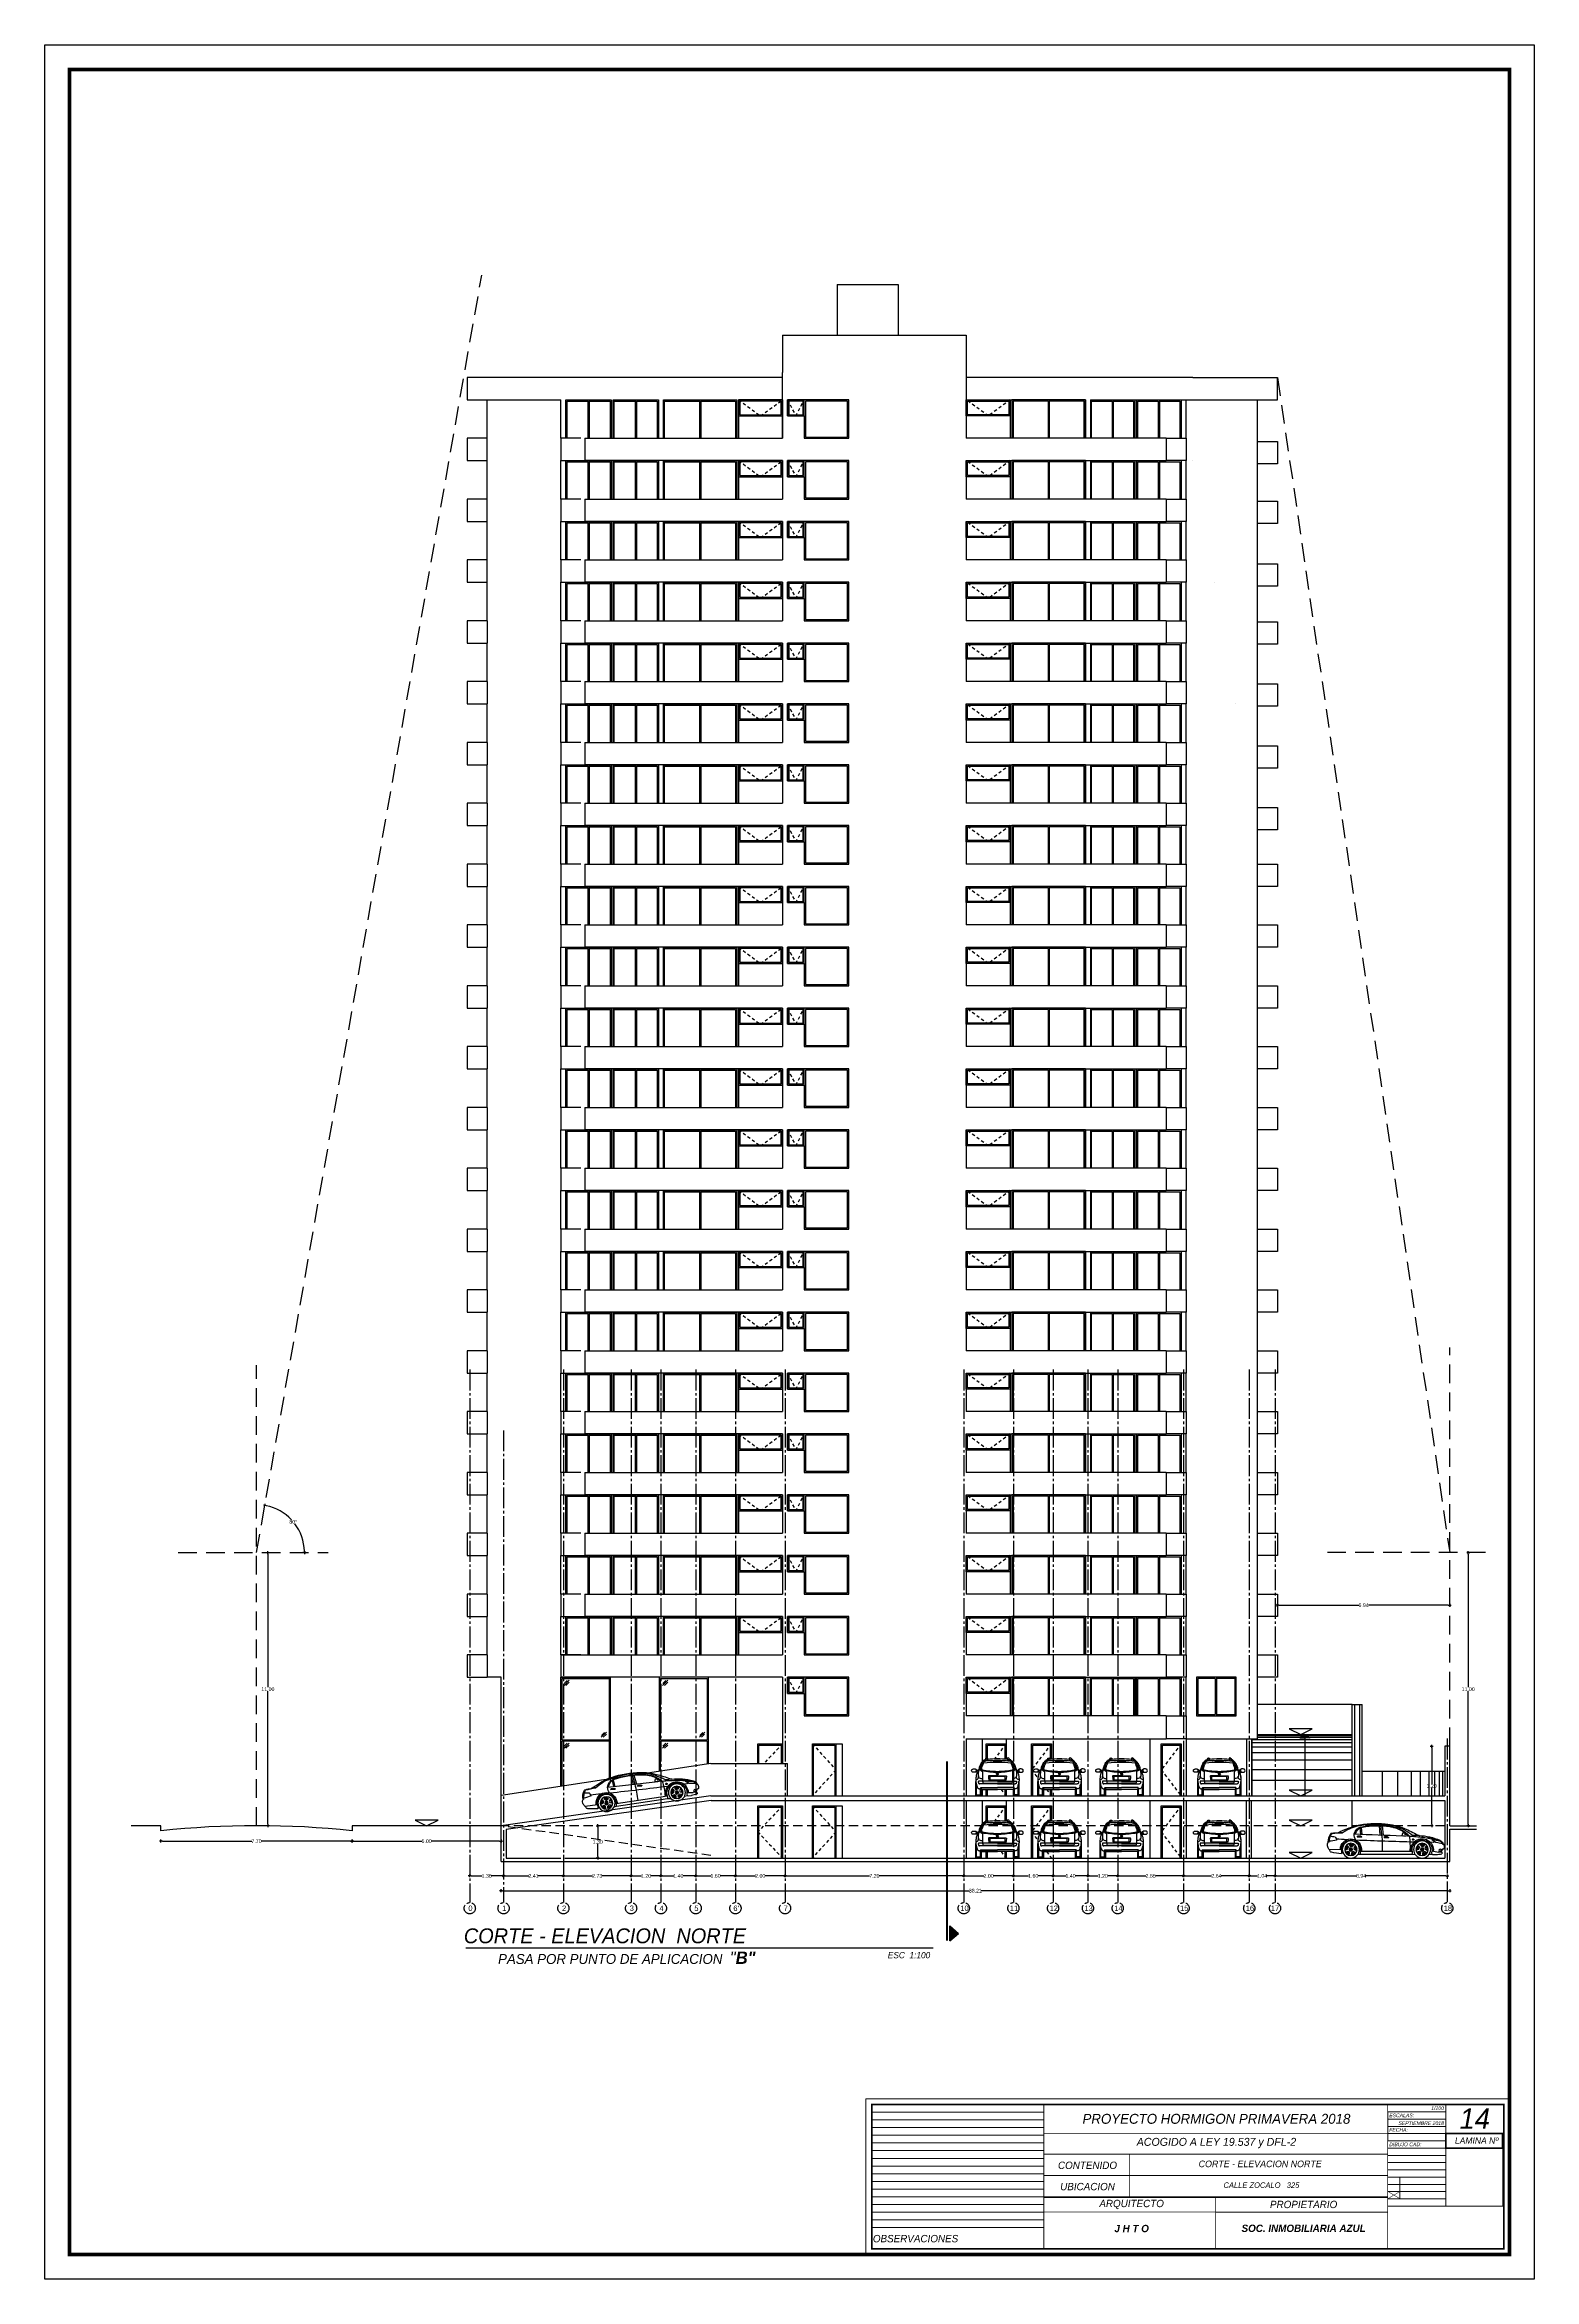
# Model space of a CAD drawing. Header units: millimetres. Extents: x 1217 to 2428, y 234 to 644.
# Drawn here: x 2038.5 to 2098.5, y 357.9 to 447.9 of the extents above; entities that cross this region are included whole.
import ezdxf

# ---------------------------------------------------------------- set-up
doc = ezdxf.new("R2010")
doc.units = ezdxf.units.MM
for name, pattern in [('ACAD_ISO04W100', [30, 24, -3, 0, -3]), ('DASHDOTX2', [0.84, 0.4, -0.2, 0.04, -0.2]), ('HIDDEN', [0.375, 0.25, -0.125]), ('HIDDEN2', [0.1875, 0.125, -0.0625])]:
    doc.linetypes.add(name, pattern=pattern)
doc.layers.get('0').update_dxf_attribs({"lineweight": 5})
for name, color, linetype in [('0.1', 251, 'Continuous'), ('0.2', 2, 'Continuous'), ('0.3', 6, 'Continuous'), ('CORTES', 30, 'Continuous'), ('COTAS', 252, 'Continuous'), ('EJES', 8, 'Continuous'), ('MURO', 5, 'Continuous')]:
    doc.layers.add(name, color=color, linetype=linetype)
doc.styles.add('INTERARQ', font='arial.ttf')
doc.styles.get("Standard").update_dxf_attribs({"font": 'arial.ttf'})
doc.dimstyles.new('ESCALA_1-50', dxfattribs={"dimtxt": 0.15, "dimasz": 0.06, "dimexe": 0.18, "dimexo": 0.0625, "dimgap": 0, "dimtad": 0, "dimtih": 1, "dimtoh": 1, "dimzin": 0, "dimdsep": 46, "dimtxsty": 'INTERARQ', "dimblk": 'DIMTICK', "dimcen": 0, "dimse1": 1, "dimse2": 1, "dimclrd": 256, "dimclre": 1, "dimclrt": 2, "dimadec": 0, "dimazin": 0, "dimtfac": 4.5, "dimtofl": 0, "dimtmove": 2, "dimatfit": 3, "dimldrblk": 'DIMTICK', "dimfxl": 0, "dimtolj": 1, "dimtzin": 0, "dimarcsym": 0})

# ---------------------------------------------------------------- blocks, each defined once
blk = doc.blocks.new('DIMTICK')
at = {"color": 1}
for p, q in [((-1, 0), (1, 0)), ((0, 1), (0, -1))]:
    blk.add_line(p, q, dxfattribs=at)
at = {"color": 3, "const_width": 0.141}
blk.add_lwpolyline([(0.7, 0.7), (-0.7, -0.7)], dxfattribs=at)
blk = doc.blocks.new('*D1676')
at = {"layer": 'COTAS', "lineweight": -2, "ltscale": 3, "transparency": 16777216}
for p, q in [((2095.862, 387.111), (2095.862, 381.748)), ((2095.862, 376.231), (2095.862, 381.594))]:
    blk.add_line(p, q, dxfattribs=at)
at = {"layer": 'DEFPOINTS', "color": 0, "ltscale": 3, "transparency": 16777216}
for p in [(2094.916, 387.171), (2094.916, 376.171), (2095.862, 376.171)]:
    blk.add_point(p, dxfattribs=at)
at = {"layer": 'COTAS', "lineweight": -2, "ltscale": 3, "transparency": 16777216, "xscale": 0.06, "yscale": 0.06, "zscale": 0.06}
for p, rotation in [((2095.862, 387.171), 90), ((2095.862, 376.171), 270)]:
    blk.add_blockref('DIMTICK', p, dxfattribs=dict(at, rotation=rotation))
at = {"layer": 'COTAS', "color": 2, "ltscale": 3, "transparency": 16777216, "insert": (2095.862, 381.671), "char_height": 0.15, "attachment_point": 5, "style": 'INTERARQ'}
blk.add_mtext('\\A1;11.00', dxfattribs=at)
blk = doc.blocks.new('*D1677')
at = {"layer": 'COTAS', "lineweight": -2, "ltscale": 3, "transparency": 16777216}
for p, q in [((2088.24, 385.051), (2091.453, 385.051)), ((2095.057, 385.051), (2091.843, 385.051))]:
    blk.add_line(p, q, dxfattribs=at)
at = {"layer": 'DEFPOINTS', "color": 0, "ltscale": 3, "transparency": 16777216}
for p in [(2088.18, 385.438, 0), (2095.117, 385.051), (2095.117, 382.251, 0)]:
    blk.add_point(p, dxfattribs=at)
at = {"layer": 'COTAS', "lineweight": -2, "ltscale": 3, "transparency": 16777216, "xscale": 0.06, "yscale": 0.06, "zscale": 0.06, "rotation": 180}
blk.add_blockref('DIMTICK', (2088.18, 385.051), dxfattribs=at)
at = {"layer": 'COTAS', "lineweight": -2, "ltscale": 3, "transparency": 16777216, "xscale": 0.06, "yscale": 0.06, "zscale": 0.06}
blk.add_blockref('DIMTICK', (2095.117, 385.051), dxfattribs=at)
at = {"layer": 'COTAS', "color": 2, "ltscale": 3, "transparency": 16777216, "insert": (2091.648, 385.051), "char_height": 0.15, "attachment_point": 5, "style": 'INTERARQ'}
blk.add_mtext('\\A1;6.94', dxfattribs=at)
blk = doc.blocks.new('*D1678')
at = {"layer": 'COTAS', "lineweight": -2, "ltscale": 3, "transparency": 16777216}
for p, q in [((2056.966, 373.555), (2075.772, 373.555)), ((2095.056, 373.555), (2076.249, 373.555))]:
    blk.add_line(p, q, dxfattribs=at)
at = {"layer": 'DEFPOINTS', "color": 0, "ltscale": 3, "transparency": 16777216}
for p in [(2056.906, 374.731, 0), (2095.116, 374.731, 0), (2056.906, 373.555)]:
    blk.add_point(p, dxfattribs=at)
at = {"layer": 'COTAS', "lineweight": -2, "ltscale": 3, "transparency": 16777216, "xscale": 0.06, "yscale": 0.06, "zscale": 0.06, "rotation": 180}
blk.add_blockref('DIMTICK', (2056.906, 373.555), dxfattribs=at)
at = {"layer": 'COTAS', "lineweight": -2, "ltscale": 3, "transparency": 16777216, "xscale": 0.06, "yscale": 0.06, "zscale": 0.06}
blk.add_blockref('DIMTICK', (2095.116, 373.555), dxfattribs=at)
at = {"layer": 'COTAS', "color": 2, "ltscale": 3, "transparency": 16777216, "insert": (2076.011, 373.555), "char_height": 0.15, "attachment_point": 5, "style": 'INTERARQ'}
blk.add_mtext('\\A1;38.21', dxfattribs=at)
blk = doc.blocks.new('*D1679')
at = {"layer": 'COTAS', "lineweight": -2, "ltscale": 3, "transparency": 16777216}
for p, q in [((2050.967, 375.55), (2053.713, 375.55)), ((2056.847, 375.55), (2054.102, 375.55))]:
    blk.add_line(p, q, dxfattribs=at)
at = {"layer": 'DEFPOINTS', "color": 0, "ltscale": 3, "transparency": 16777216}
for p in [(2056.907, 377.381, 0), (2050.907, 376.171, 0), (2050.907, 375.55)]:
    blk.add_point(p, dxfattribs=at)
at = {"layer": 'COTAS', "lineweight": -2, "ltscale": 3, "transparency": 16777216, "xscale": 0.06, "yscale": 0.06, "zscale": 0.06, "rotation": 180}
blk.add_blockref('DIMTICK', (2050.907, 375.55), dxfattribs=at)
at = {"layer": 'COTAS', "lineweight": -2, "ltscale": 3, "transparency": 16777216, "xscale": 0.06, "yscale": 0.06, "zscale": 0.06}
blk.add_blockref('DIMTICK', (2056.907, 375.55), dxfattribs=at)
at = {"layer": 'COTAS', "color": 2, "ltscale": 3, "transparency": 16777216, "insert": (2053.907, 375.55), "char_height": 0.15, "attachment_point": 5, "style": 'INTERARQ'}
blk.add_mtext('\\A1;6.00', dxfattribs=at)
blk = doc.blocks.new('*D1680')
at = {"layer": 'COTAS', "lineweight": -2, "ltscale": 3, "transparency": 16777216}
for p, q in [((2043.267, 375.55), (2046.864, 375.55)), ((2050.847, 375.55), (2047.251, 375.55))]:
    blk.add_line(p, q, dxfattribs=at)
at = {"layer": 'DEFPOINTS', "color": 0, "ltscale": 3, "transparency": 16777216}
for p in [(2043.207, 378.531, 0), (2050.907, 378.531, 0), (2043.207, 375.55)]:
    blk.add_point(p, dxfattribs=at)
at = {"layer": 'COTAS', "lineweight": -2, "ltscale": 3, "transparency": 16777216, "xscale": 0.06, "yscale": 0.06, "zscale": 0.06, "rotation": 180}
blk.add_blockref('DIMTICK', (2043.207, 375.55), dxfattribs=at)
at = {"layer": 'COTAS', "lineweight": -2, "ltscale": 3, "transparency": 16777216, "xscale": 0.06, "yscale": 0.06, "zscale": 0.06}
blk.add_blockref('DIMTICK', (2050.907, 375.55), dxfattribs=at)
at = {"layer": 'COTAS', "color": 2, "ltscale": 3, "transparency": 16777216, "insert": (2047.057, 375.55), "char_height": 0.15, "attachment_point": 5, "style": 'INTERARQ'}
blk.add_mtext('\\A1;7.70', dxfattribs=at)
blk = doc.blocks.new('*D1681')
at = {"layer": '0.1', "lineweight": -2, "ltscale": 3, "transparency": 16777216}
for p, q in [((2087.102, 374.153), (2087.373, 374.153)), ((2088.02, 374.153), (2087.748, 374.153))]:
    blk.add_line(p, q, dxfattribs=at)
at = {"layer": 'DEFPOINTS', "color": 0, "ltscale": 3, "transparency": 16777216}
for p in [(2087.042, 375.844), (2088.08, 374.733, 0), (2087.042, 374.153)]:
    blk.add_point(p, dxfattribs=at)
at = {"layer": '0.1', "lineweight": -2, "ltscale": 3, "transparency": 16777216, "xscale": 0.06, "yscale": 0.06, "zscale": 0.06, "rotation": 180}
blk.add_blockref('DIMTICK', (2087.042, 374.153), dxfattribs=at)
at = {"layer": '0.1', "lineweight": -2, "ltscale": 3, "transparency": 16777216, "xscale": 0.06, "yscale": 0.06, "zscale": 0.06}
blk.add_blockref('DIMTICK', (2088.08, 374.153), dxfattribs=at)
at = {"layer": '0.1', "color": 2, "ltscale": 3, "transparency": 16777216, "insert": (2087.561, 374.153), "char_height": 0.15, "attachment_point": 5, "style": 'INTERARQ'}
blk.add_mtext('\\A1;1.04', dxfattribs=at)
blk = doc.blocks.new('*D1682')
at = {"layer": '0.1', "lineweight": -2, "ltscale": 3, "transparency": 16777216}
for p, q in [((2084.457, 374.153), (2085.524, 374.153)), ((2086.982, 374.153), (2085.915, 374.153))]:
    blk.add_line(p, q, dxfattribs=at)
at = {"layer": 'DEFPOINTS', "color": 0, "ltscale": 3, "transparency": 16777216}
for p in [(2084.397, 374.871, 0), (2087.042, 375.091), (2084.397, 374.153)]:
    blk.add_point(p, dxfattribs=at)
at = {"layer": '0.1', "lineweight": -2, "ltscale": 3, "transparency": 16777216, "xscale": 0.06, "yscale": 0.06, "zscale": 0.06, "rotation": 180}
blk.add_blockref('DIMTICK', (2084.397, 374.153), dxfattribs=at)
at = {"layer": '0.1', "lineweight": -2, "ltscale": 3, "transparency": 16777216, "xscale": 0.06, "yscale": 0.06, "zscale": 0.06}
blk.add_blockref('DIMTICK', (2087.042, 374.153), dxfattribs=at)
at = {"layer": '0.1', "color": 2, "ltscale": 3, "transparency": 16777216, "insert": (2085.72, 374.153), "char_height": 0.15, "attachment_point": 5, "style": 'INTERARQ'}
blk.add_mtext('\\A1;2.64', dxfattribs=at)
blk = doc.blocks.new('*D1683')
at = {"layer": '0.1', "lineweight": -2, "ltscale": 3, "transparency": 16777216}
for p, q in [((2081.805, 374.153), (2082.875, 374.153)), ((2084.337, 374.153), (2083.268, 374.153))]:
    blk.add_line(p, q, dxfattribs=at)
at = {"layer": 'DEFPOINTS', "color": 0, "ltscale": 3, "transparency": 16777216}
for p in [(2081.745, 375.091), (2084.397, 374.871, 0), (2081.745, 374.153)]:
    blk.add_point(p, dxfattribs=at)
at = {"layer": '0.1', "lineweight": -2, "ltscale": 3, "transparency": 16777216, "xscale": 0.06, "yscale": 0.06, "zscale": 0.06, "rotation": 180}
blk.add_blockref('DIMTICK', (2081.745, 374.153), dxfattribs=at)
at = {"layer": '0.1', "lineweight": -2, "ltscale": 3, "transparency": 16777216, "xscale": 0.06, "yscale": 0.06, "zscale": 0.06}
blk.add_blockref('DIMTICK', (2084.397, 374.153), dxfattribs=at)
at = {"layer": '0.1', "color": 2, "ltscale": 3, "transparency": 16777216, "insert": (2083.071, 374.153), "char_height": 0.15, "attachment_point": 5, "style": 'INTERARQ'}
blk.add_mtext('\\A1;2.65', dxfattribs=at)
blk = doc.blocks.new('*D1684')
at = {"layer": '0.1', "lineweight": -2, "ltscale": 3, "transparency": 16777216}
for p, q in [((2080.605, 374.153), (2080.957, 374.153)), ((2081.685, 374.153), (2081.332, 374.153))]:
    blk.add_line(p, q, dxfattribs=at)
at = {"layer": 'DEFPOINTS', "color": 0, "ltscale": 3, "transparency": 16777216}
for p in [(2080.545, 375.091), (2081.745, 375.091), (2080.545, 374.153)]:
    blk.add_point(p, dxfattribs=at)
at = {"layer": '0.1', "lineweight": -2, "ltscale": 3, "transparency": 16777216, "xscale": 0.06, "yscale": 0.06, "zscale": 0.06, "rotation": 180}
blk.add_blockref('DIMTICK', (2080.545, 374.153), dxfattribs=at)
at = {"layer": '0.1', "lineweight": -2, "ltscale": 3, "transparency": 16777216, "xscale": 0.06, "yscale": 0.06, "zscale": 0.06}
blk.add_blockref('DIMTICK', (2081.745, 374.153), dxfattribs=at)
at = {"layer": '0.1', "color": 2, "ltscale": 3, "transparency": 16777216, "insert": (2081.145, 374.153), "char_height": 0.15, "attachment_point": 5, "style": 'INTERARQ'}
blk.add_mtext('\\A1;1.20', dxfattribs=at)
blk = doc.blocks.new('*D1685')
at = {"layer": '0.1', "lineweight": -2, "ltscale": 3, "transparency": 16777216}
for p, q in [((2079.202, 374.153), (2079.656, 374.153)), ((2080.485, 374.153), (2080.031, 374.153))]:
    blk.add_line(p, q, dxfattribs=at)
at = {"layer": 'DEFPOINTS', "color": 0, "ltscale": 3, "transparency": 16777216}
for p in [(2079.142, 375.091), (2080.545, 375.091), (2079.142, 374.153)]:
    blk.add_point(p, dxfattribs=at)
at = {"layer": '0.1', "lineweight": -2, "ltscale": 3, "transparency": 16777216, "xscale": 0.06, "yscale": 0.06, "zscale": 0.06, "rotation": 180}
blk.add_blockref('DIMTICK', (2079.142, 374.153), dxfattribs=at)
at = {"layer": '0.1', "lineweight": -2, "ltscale": 3, "transparency": 16777216, "xscale": 0.06, "yscale": 0.06, "zscale": 0.06}
blk.add_blockref('DIMTICK', (2080.545, 374.153), dxfattribs=at)
at = {"layer": '0.1', "color": 2, "ltscale": 3, "transparency": 16777216, "insert": (2079.843, 374.153), "char_height": 0.15, "attachment_point": 5, "style": 'INTERARQ'}
blk.add_mtext('\\A1;1.40', dxfattribs=at)
blk = doc.blocks.new('*D1686')
at = {"layer": '0.1', "lineweight": -2, "ltscale": 3, "transparency": 16777216}
for p, q in [((2077.602, 374.153), (2078.155, 374.153)), ((2079.082, 374.153), (2078.53, 374.153))]:
    blk.add_line(p, q, dxfattribs=at)
at = {"layer": 'DEFPOINTS', "color": 0, "ltscale": 3, "transparency": 16777216}
for p in [(2077.542, 375.091), (2079.142, 375.091), (2077.542, 374.153)]:
    blk.add_point(p, dxfattribs=at)
at = {"layer": '0.1', "lineweight": -2, "ltscale": 3, "transparency": 16777216, "xscale": 0.06, "yscale": 0.06, "zscale": 0.06, "rotation": 180}
blk.add_blockref('DIMTICK', (2077.542, 374.153), dxfattribs=at)
at = {"layer": '0.1', "lineweight": -2, "ltscale": 3, "transparency": 16777216, "xscale": 0.06, "yscale": 0.06, "zscale": 0.06}
blk.add_blockref('DIMTICK', (2079.142, 374.153), dxfattribs=at)
at = {"layer": '0.1', "color": 2, "ltscale": 3, "transparency": 16777216, "insert": (2078.342, 374.153), "char_height": 0.15, "attachment_point": 5, "style": 'INTERARQ'}
blk.add_mtext('\\A1;1.60', dxfattribs=at)
blk = doc.blocks.new('*D1687')
at = {"layer": '0.1', "lineweight": -2, "ltscale": 3, "transparency": 16777216}
for p, q in [((2075.605, 374.153), (2076.348, 374.153)), ((2077.482, 374.153), (2076.739, 374.153))]:
    blk.add_line(p, q, dxfattribs=at)
at = {"layer": 'DEFPOINTS', "color": 0, "ltscale": 3, "transparency": 16777216}
for p in [(2077.542, 375.844), (2075.545, 374.881, 0), (2075.545, 374.153)]:
    blk.add_point(p, dxfattribs=at)
at = {"layer": '0.1', "lineweight": -2, "ltscale": 3, "transparency": 16777216, "xscale": 0.06, "yscale": 0.06, "zscale": 0.06, "rotation": 180}
blk.add_blockref('DIMTICK', (2075.545, 374.153), dxfattribs=at)
at = {"layer": '0.1', "lineweight": -2, "ltscale": 3, "transparency": 16777216, "xscale": 0.06, "yscale": 0.06, "zscale": 0.06}
blk.add_blockref('DIMTICK', (2077.542, 374.153), dxfattribs=at)
at = {"layer": '0.1', "color": 2, "ltscale": 3, "transparency": 16777216, "insert": (2076.544, 374.153), "char_height": 0.15, "attachment_point": 5, "style": 'INTERARQ'}
blk.add_mtext('\\A1;2.00', dxfattribs=at)
blk = doc.blocks.new('*D1688')
at = {"layer": '0.1', "lineweight": -2, "ltscale": 3, "transparency": 16777216}
for p, q in [((2068.405, 374.153), (2071.751, 374.153)), ((2075.485, 374.153), (2072.139, 374.153))]:
    blk.add_line(p, q, dxfattribs=at)
at = {"layer": 'DEFPOINTS', "color": 0, "ltscale": 3, "transparency": 16777216}
for p in [(2068.345, 375.844, 0), (2075.545, 374.881, 0), (2068.345, 374.153)]:
    blk.add_point(p, dxfattribs=at)
at = {"layer": '0.1', "lineweight": -2, "ltscale": 3, "transparency": 16777216, "xscale": 0.06, "yscale": 0.06, "zscale": 0.06, "rotation": 180}
blk.add_blockref('DIMTICK', (2068.345, 374.153), dxfattribs=at)
at = {"layer": '0.1', "lineweight": -2, "ltscale": 3, "transparency": 16777216, "xscale": 0.06, "yscale": 0.06, "zscale": 0.06}
blk.add_blockref('DIMTICK', (2075.545, 374.153), dxfattribs=at)
at = {"layer": '0.1', "color": 2, "ltscale": 3, "transparency": 16777216, "insert": (2071.945, 374.153), "char_height": 0.15, "attachment_point": 5, "style": 'INTERARQ'}
blk.add_mtext('\\A1;7.20', dxfattribs=at)
blk = doc.blocks.new('*D1689')
at = {"layer": '0.1', "lineweight": -2, "ltscale": 3, "transparency": 16777216}
for p, q in [((2066.407, 374.153), (2067.15, 374.153)), ((2068.285, 374.153), (2067.542, 374.153))]:
    blk.add_line(p, q, dxfattribs=at)
at = {"layer": 'DEFPOINTS', "color": 0, "ltscale": 3, "transparency": 16777216}
for p in [(2066.347, 374.642, 0), (2068.345, 374.703, 0), (2066.347, 374.153)]:
    blk.add_point(p, dxfattribs=at)
at = {"layer": '0.1', "lineweight": -2, "ltscale": 3, "transparency": 16777216, "xscale": 0.06, "yscale": 0.06, "zscale": 0.06, "rotation": 180}
blk.add_blockref('DIMTICK', (2066.347, 374.153), dxfattribs=at)
at = {"layer": '0.1', "lineweight": -2, "ltscale": 3, "transparency": 16777216, "xscale": 0.06, "yscale": 0.06, "zscale": 0.06}
blk.add_blockref('DIMTICK', (2068.345, 374.153), dxfattribs=at)
at = {"layer": '0.1', "color": 2, "ltscale": 3, "transparency": 16777216, "insert": (2067.346, 374.153), "char_height": 0.15, "attachment_point": 5, "style": 'INTERARQ'}
blk.add_mtext('\\A1;2.00', dxfattribs=at)
blk = doc.blocks.new('*D1690')
at = {"layer": '0.1', "lineweight": -2, "ltscale": 3, "transparency": 16777216}
for p, q in [((2064.808, 374.153), (2065.36, 374.153)), ((2066.287, 374.153), (2065.735, 374.153))]:
    blk.add_line(p, q, dxfattribs=at)
at = {"layer": 'DEFPOINTS', "color": 0, "ltscale": 3, "transparency": 16777216}
for p in [(2064.748, 374.729, 0), (2066.347, 374.642, 0), (2064.748, 374.153)]:
    blk.add_point(p, dxfattribs=at)
at = {"layer": '0.1', "lineweight": -2, "ltscale": 3, "transparency": 16777216, "xscale": 0.06, "yscale": 0.06, "zscale": 0.06, "rotation": 180}
blk.add_blockref('DIMTICK', (2064.748, 374.153), dxfattribs=at)
at = {"layer": '0.1', "lineweight": -2, "ltscale": 3, "transparency": 16777216, "xscale": 0.06, "yscale": 0.06, "zscale": 0.06}
blk.add_blockref('DIMTICK', (2066.347, 374.153), dxfattribs=at)
at = {"layer": '0.1', "color": 2, "ltscale": 3, "transparency": 16777216, "insert": (2065.547, 374.153), "char_height": 0.15, "attachment_point": 5, "style": 'INTERARQ'}
blk.add_mtext('\\A1;1.60', dxfattribs=at)
blk = doc.blocks.new('*D1727')
at = {"layer": '0.1', "lineweight": -2, "ltscale": 3, "transparency": 16777216}
for p, q in [((2063.405, 374.153), (2063.859, 374.153)), ((2064.688, 374.153), (2064.234, 374.153))]:
    blk.add_line(p, q, dxfattribs=at)
at = {"layer": 'DEFPOINTS', "color": 0, "ltscale": 3, "transparency": 16777216}
for p in [(2063.345, 374.153), (2063.345, 374.058, 0), (2064.748, 374.076, 0)]:
    blk.add_point(p, dxfattribs=at)
at = {"layer": '0.1', "lineweight": -2, "ltscale": 3, "transparency": 16777216, "xscale": 0.06, "yscale": 0.06, "zscale": 0.06, "rotation": 180}
blk.add_blockref('DIMTICK', (2063.345, 374.153), dxfattribs=at)
at = {"layer": '0.1', "lineweight": -2, "ltscale": 3, "transparency": 16777216, "xscale": 0.06, "yscale": 0.06, "zscale": 0.06}
blk.add_blockref('DIMTICK', (2064.748, 374.153), dxfattribs=at)
at = {"layer": '0.1', "color": 2, "ltscale": 3, "transparency": 16777216, "insert": (2064.046, 374.153), "char_height": 0.15, "attachment_point": 5, "style": 'INTERARQ'}
blk.add_mtext('\\A1;1.40', dxfattribs=at)
blk = doc.blocks.new('*D1728')
at = {"layer": '0.1', "lineweight": -2, "ltscale": 3, "transparency": 16777216}
for p, q in [((2062.204, 374.153), (2062.557, 374.153)), ((2063.285, 374.153), (2062.932, 374.153))]:
    blk.add_line(p, q, dxfattribs=at)
at = {"layer": 'DEFPOINTS', "color": 0, "ltscale": 3, "transparency": 16777216}
for p in [(2062.144, 374.153), (2062.144, 374.015, 0), (2063.345, 374.058, 0)]:
    blk.add_point(p, dxfattribs=at)
at = {"layer": '0.1', "lineweight": -2, "ltscale": 3, "transparency": 16777216, "xscale": 0.06, "yscale": 0.06, "zscale": 0.06, "rotation": 180}
blk.add_blockref('DIMTICK', (2062.144, 374.153), dxfattribs=at)
at = {"layer": '0.1', "lineweight": -2, "ltscale": 3, "transparency": 16777216, "xscale": 0.06, "yscale": 0.06, "zscale": 0.06}
blk.add_blockref('DIMTICK', (2063.345, 374.153), dxfattribs=at)
at = {"layer": '0.1', "color": 2, "ltscale": 3, "transparency": 16777216, "insert": (2062.745, 374.153), "char_height": 0.15, "attachment_point": 5, "style": 'INTERARQ'}
blk.add_mtext('\\A1;1.20', dxfattribs=at)
blk = doc.blocks.new('*D1729')
at = {"layer": '0.1', "lineweight": -2, "ltscale": 3, "transparency": 16777216}
for p, q in [((2059.478, 374.153), (2060.585, 374.153)), ((2062.084, 374.153), (2060.977, 374.153))]:
    blk.add_line(p, q, dxfattribs=at)
at = {"layer": 'DEFPOINTS', "color": 0, "ltscale": 3, "transparency": 16777216}
for p in [(2059.418, 374.153), (2059.418, 373.992, 0), (2062.144, 374.015, 0)]:
    blk.add_point(p, dxfattribs=at)
at = {"layer": '0.1', "lineweight": -2, "ltscale": 3, "transparency": 16777216, "xscale": 0.06, "yscale": 0.06, "zscale": 0.06, "rotation": 180}
blk.add_blockref('DIMTICK', (2059.418, 374.153), dxfattribs=at)
at = {"layer": '0.1', "lineweight": -2, "ltscale": 3, "transparency": 16777216, "xscale": 0.06, "yscale": 0.06, "zscale": 0.06}
blk.add_blockref('DIMTICK', (2062.144, 374.153), dxfattribs=at)
at = {"layer": '0.1', "color": 2, "ltscale": 3, "transparency": 16777216, "insert": (2060.781, 374.153), "char_height": 0.15, "attachment_point": 5, "style": 'INTERARQ'}
blk.add_mtext('\\A1;2.73', dxfattribs=at)
blk = doc.blocks.new('*D1730')
at = {"layer": '0.1', "lineweight": -2, "ltscale": 3, "transparency": 16777216}
for p, q in [((2057.068, 374.153), (2058.031, 374.153)), ((2059.358, 374.153), (2058.394, 374.153))]:
    blk.add_line(p, q, dxfattribs=at)
at = {"layer": 'DEFPOINTS', "color": 0, "ltscale": 3, "transparency": 16777216}
for p in [(2057.008, 374.703, 0), (2057.008, 374.153), (2059.418, 373.992, 0)]:
    blk.add_point(p, dxfattribs=at)
at = {"layer": '0.1', "lineweight": -2, "ltscale": 3, "transparency": 16777216, "xscale": 0.06, "yscale": 0.06, "zscale": 0.06, "rotation": 180}
blk.add_blockref('DIMTICK', (2057.008, 374.153), dxfattribs=at)
at = {"layer": '0.1', "lineweight": -2, "ltscale": 3, "transparency": 16777216, "xscale": 0.06, "yscale": 0.06, "zscale": 0.06}
blk.add_blockref('DIMTICK', (2059.418, 374.153), dxfattribs=at)
at = {"layer": '0.1', "color": 2, "ltscale": 3, "transparency": 16777216, "insert": (2058.213, 374.153), "char_height": 0.15, "attachment_point": 5, "style": 'INTERARQ'}
blk.add_mtext('\\A1;2.41', dxfattribs=at)
blk = doc.blocks.new('*D1731')
at = {"layer": '0.1', "lineweight": -2, "ltscale": 3, "transparency": 16777216}
for p, q in [((2055.706, 374.153), (2056.139, 374.153)), ((2056.948, 374.153), (2056.514, 374.153))]:
    blk.add_line(p, q, dxfattribs=at)
at = {"layer": 'DEFPOINTS', "color": 0, "ltscale": 3, "transparency": 16777216}
for p in [(2057.008, 374.703, 0), (2055.646, 374.153), (2055.646, 374.09, 0)]:
    blk.add_point(p, dxfattribs=at)
at = {"layer": '0.1', "lineweight": -2, "ltscale": 3, "transparency": 16777216, "xscale": 0.06, "yscale": 0.06, "zscale": 0.06, "rotation": 180}
blk.add_blockref('DIMTICK', (2055.646, 374.153), dxfattribs=at)
at = {"layer": '0.1', "lineweight": -2, "ltscale": 3, "transparency": 16777216, "xscale": 0.06, "yscale": 0.06, "zscale": 0.06}
blk.add_blockref('DIMTICK', (2057.008, 374.153), dxfattribs=at)
at = {"layer": '0.1', "color": 2, "ltscale": 3, "transparency": 16777216, "insert": (2056.327, 374.153), "char_height": 0.15, "attachment_point": 5, "style": 'INTERARQ'}
blk.add_mtext('\\A1;1.36', dxfattribs=at)
blk = doc.blocks.new('aut9')
at = {"layer": '0.1'}
for p, q in [((383924.288, 7753086.967, 0), (383924.288, 7753086.976, 0)), ((383924.288, 7753086.967, 0), (383924.288, 7753086.976, 0)), ((383924.3, 7753086.988, 0), (383924.343, 7753086.988, 0)), ((383924.3, 7753086.988, 0), (383924.343, 7753086.988, 0)), ((383924.343, 7753086.955, 0), (383924.3, 7753086.955, 0)), ((383924.343, 7753086.955, 0), (383924.3, 7753086.955, 0)), ((383924.354, 7753086.976, 0), (383924.354, 7753086.967, 0)), ((383924.354, 7753086.976, 0), (383924.354, 7753086.967, 0)), ((383924.518, 7753087.125, 0), (383924.515, 7753087.115, 0)), ((383924.518, 7753087.125, 0), (383924.515, 7753087.115, 0)), ((383924.661, 7753087.258, 0), (383924.658, 7753087.239, 0)), ((383924.661, 7753087.258, 0), (383924.658, 7753087.239, 0)), ((383925.313, 7753087.054, 0), (383925.314, 7753087.055, 0)), ((383925.313, 7753087.054, 0), (383925.314, 7753087.055, 0)), ((383925.489, 7753087.055, 0), (383925.321, 7753087.043, 0)), ((383925.489, 7753087.055, 0), (383925.321, 7753087.043, 0)), ((383925.348, 7753087.078, 0), (383925.474, 7753087.078, 0)), ((383925.348, 7753087.078, 0), (383925.474, 7753087.078, 0)), ((383925.489, 7753087.063, 0), (383925.489, 7753087.055, 0)), ((383925.489, 7753087.063, 0), (383925.489, 7753087.055, 0)), ((383925.567, 7753087.519, 0), (383925.521, 7753087.153, 0)), ((383925.567, 7753087.519, 0), (383925.521, 7753087.153, 0)), ((383925.631, 7753087.542, 0), (383925.587, 7753087.156, 0)), ((383925.631, 7753087.542, 0), (383925.587, 7753087.156, 0)), ((383925.692, 7753087.523, 0), (383925.656, 7753087.159, 0)), ((383925.692, 7753087.523, 0), (383925.656, 7753087.159, 0)), ((383926.418, 7753087.46, 0), (383926.391, 7753087.187, 0)), ((383926.418, 7753087.46, 0), (383926.391, 7753087.187, 0)), ((383926.392, 7753087.081, 0), (383926.392, 7753087.083, 0)), ((383926.392, 7753087.081, 0), (383926.392, 7753087.083, 0)), ((383926.568, 7753087.082, 0), (383926.399, 7753087.071, 0)), ((383926.568, 7753087.082, 0), (383926.399, 7753087.071, 0)), ((383926.427, 7753087.106, 0), (383926.553, 7753087.106, 0)), ((383926.427, 7753087.106, 0), (383926.553, 7753087.106, 0)), ((383926.467, 7753087.437, 0), (383926.442, 7753087.189, 0)), ((383926.467, 7753087.437, 0), (383926.442, 7753087.189, 0)), ((383926.556, 7753087.519, 0), (383926.613, 7753087.535, 0)), ((383926.556, 7753087.519, 0), (383926.613, 7753087.535, 0)), ((383926.568, 7753087.091, 0), (383926.568, 7753087.082, 0)), ((383926.568, 7753087.091, 0), (383926.568, 7753087.082, 0)), ((383923.099, 7753086.582, 0), (383923.133, 7753086.582, 0)), ((383923.099, 7753086.582, 0), (383923.133, 7753086.582, 0)), ((383923.136, 7753086.799, 0), (383923.125, 7753086.778, 0)), ((383923.136, 7753086.799, 0), (383923.125, 7753086.778, 0)), ((383923.158, 7753086.468, 0), (383923.308, 7753086.468, 0)), ((383923.158, 7753086.468, 0), (383923.308, 7753086.468, 0)), ((383923.537, 7753086.368, 0), (383923.398, 7753086.368, 0)), ((383923.537, 7753086.368, 0), (383923.398, 7753086.368, 0)), ((383923.515, 7753086.857, 0), (383923.699, 7753086.859, 0)), ((383923.515, 7753086.857, 0), (383923.699, 7753086.859, 0)), ((383923.672, 7753086.379, 0), (383923.556, 7753086.381, 0)), ((383923.672, 7753086.379, 0), (383923.556, 7753086.381, 0)), ((383923.748, 7753086.533, 0), (383923.827, 7753086.565, 0)), ((383923.748, 7753086.533, 0), (383923.827, 7753086.565, 0)), ((383923.78, 7753086.454, 0), (383923.862, 7753086.483, 0)), ((383923.78, 7753086.454, 0), (383923.862, 7753086.483, 0)), ((383923.789, 7753086.662, 0), (383923.83, 7753086.653, 0)), ((383923.789, 7753086.662, 0), (383923.83, 7753086.653, 0)), ((383923.791, 7753086.704, 0), (383923.844, 7753086.636, 0)), ((383923.791, 7753086.704, 0), (383923.844, 7753086.636, 0)), ((383923.856, 7753086.76, 0), (383923.911, 7753086.694, 0)), ((383923.856, 7753086.76, 0), (383923.911, 7753086.694, 0)), ((383923.862, 7753086.406, 0), (383923.908, 7753086.451, 0)), ((383923.862, 7753086.406, 0), (383923.908, 7753086.451, 0)), ((383923.912, 7753086.568, 0), (383923.908, 7753086.556, 0)), ((383923.912, 7753086.568, 0), (383923.908, 7753086.556, 0)), ((383923.908, 7753086.556, 0), (383923.919, 7753086.548, 0)), ((383923.908, 7753086.556, 0), (383923.919, 7753086.548, 0)), ((383923.926, 7753086.568, 0), (383923.912, 7753086.568, 0)), ((383923.926, 7753086.568, 0), (383923.912, 7753086.568, 0)), ((383923.919, 7753086.548, 0), (383923.93, 7753086.556, 0)), ((383923.919, 7753086.548, 0), (383923.93, 7753086.556, 0)), ((383923.927, 7753086.615, 0), (383923.923, 7753086.602, 0)), ((383923.927, 7753086.615, 0), (383923.923, 7753086.602, 0)), ((383923.923, 7753086.602, 0), (383923.934, 7753086.594, 0)), ((383923.923, 7753086.602, 0), (383923.934, 7753086.594, 0)), ((383923.93, 7753086.36, 0), (383923.924, 7753086.445, 0)), ((383923.93, 7753086.36, 0), (383923.924, 7753086.445, 0)), ((383923.93, 7753086.556, 0), (383923.926, 7753086.568, 0)), ((383923.93, 7753086.556, 0), (383923.926, 7753086.568, 0)), ((383923.941, 7753086.615, 0), (383923.927, 7753086.615, 0)), ((383923.941, 7753086.615, 0), (383923.927, 7753086.615, 0)), ((383923.934, 7753086.594, 0), (383923.945, 7753086.602, 0)), ((383923.934, 7753086.594, 0), (383923.945, 7753086.602, 0)), ((383923.945, 7753086.602, 0), (383923.941, 7753086.615, 0)), ((383923.945, 7753086.602, 0), (383923.941, 7753086.615, 0)), ((383923.951, 7753086.54, 0), (383923.947, 7753086.527, 0)), ((383923.951, 7753086.54, 0), (383923.947, 7753086.527, 0)), ((383923.947, 7753086.527, 0), (383923.958, 7753086.519, 0)), ((383923.947, 7753086.527, 0), (383923.958, 7753086.519, 0)), ((383923.965, 7753086.54, 0), (383923.951, 7753086.54, 0)), ((383923.965, 7753086.54, 0), (383923.951, 7753086.54, 0)), ((383923.958, 7753086.519, 0), (383923.969, 7753086.527, 0)), ((383923.958, 7753086.519, 0), (383923.969, 7753086.527, 0)), ((383923.969, 7753086.527, 0), (383923.965, 7753086.54, 0)), ((383923.969, 7753086.527, 0), (383923.965, 7753086.54, 0)), ((383923.976, 7753086.615, 0), (383923.972, 7753086.602, 0)), ((383923.976, 7753086.615, 0), (383923.972, 7753086.602, 0)), ((383923.972, 7753086.602, 0), (383923.982, 7753086.594, 0)), ((383923.972, 7753086.602, 0), (383923.982, 7753086.594, 0)), ((383923.989, 7753086.615, 0), (383923.976, 7753086.615, 0)), ((383923.989, 7753086.615, 0), (383923.976, 7753086.615, 0)), ((383923.982, 7753086.594, 0), (383923.993, 7753086.602, 0)), ((383923.982, 7753086.594, 0), (383923.993, 7753086.602, 0)), ((383924.032, 7753086.772, 0), (383923.984, 7753086.701, 0)), ((383924.032, 7753086.772, 0), (383923.984, 7753086.701, 0)), ((383923.991, 7753086.568, 0), (383923.987, 7753086.556, 0)), ((383923.991, 7753086.568, 0), (383923.987, 7753086.556, 0)), ((383923.987, 7753086.556, 0), (383923.997, 7753086.548, 0)), ((383923.987, 7753086.556, 0), (383923.997, 7753086.548, 0)), ((383923.993, 7753086.602, 0), (383923.989, 7753086.615, 0)), ((383923.993, 7753086.602, 0), (383923.989, 7753086.615, 0)), ((383924.004, 7753086.568, 0), (383923.991, 7753086.568, 0)), ((383924.004, 7753086.568, 0), (383923.991, 7753086.568, 0)), ((383923.997, 7753086.548, 0), (383924.008, 7753086.556, 0)), ((383923.997, 7753086.548, 0), (383924.008, 7753086.556, 0)), ((383924.008, 7753086.556, 0), (383924.004, 7753086.568, 0)), ((383924.008, 7753086.556, 0), (383924.004, 7753086.568, 0)), ((383924.016, 7753086.366, 0), (383924.013, 7753086.453, 0)), ((383924.016, 7753086.366, 0), (383924.013, 7753086.453, 0)), ((383924.105, 7753086.727, 0), (383924.06, 7753086.655, 0)), ((383924.105, 7753086.727, 0), (383924.06, 7753086.655, 0)), ((383924.151, 7753086.48, 0), (383924.068, 7753086.501, 0)), ((383924.151, 7753086.48, 0), (383924.068, 7753086.501, 0)), ((383924.172, 7753086.563, 0), (383924.088, 7753086.588, 0)), ((383924.172, 7753086.563, 0), (383924.088, 7753086.588, 0)), ((383924.365, 7753086.379, 0), (383924.235, 7753086.367, 0)), ((383924.365, 7753086.379, 0), (383924.235, 7753086.367, 0)), ((383924.361, 7753086.507, 0), (383924.358, 7753086.424, 0)), ((383924.361, 7753086.507, 0), (383924.358, 7753086.424, 0)), ((383924.358, 7753086.424, 0), (383924.365, 7753086.374, 0)), ((383924.358, 7753086.424, 0), (383924.365, 7753086.374, 0)), ((383924.361, 7753086.485, 0), (383926.449, 7753086.485, 0)), ((383924.361, 7753086.485, 0), (383926.449, 7753086.485, 0)), ((383924.365, 7753086.374, 0), (383926.446, 7753086.374, 0)), ((383924.365, 7753086.374, 0), (383926.446, 7753086.374, 0)), ((383926.406, 7753086.617, 0), (383926.389, 7753086.485, 0)), ((383926.406, 7753086.617, 0), (383926.389, 7753086.485, 0)), ((383926.54, 7753086.379, 0), (383926.446, 7753086.381, 0)), ((383926.54, 7753086.379, 0), (383926.446, 7753086.381, 0)), ((383926.616, 7753086.533, 0), (383926.695, 7753086.565, 0)), ((383926.616, 7753086.533, 0), (383926.695, 7753086.565, 0)), ((383926.649, 7753086.454, 0), (383926.73, 7753086.483, 0)), ((383926.649, 7753086.454, 0), (383926.73, 7753086.483, 0)), ((383926.657, 7753086.662, 0), (383926.698, 7753086.653, 0)), ((383926.657, 7753086.662, 0), (383926.698, 7753086.653, 0)), ((383926.659, 7753086.704, 0), (383926.712, 7753086.636, 0)), ((383926.659, 7753086.704, 0), (383926.712, 7753086.636, 0)), ((383926.725, 7753086.76, 0), (383926.779, 7753086.694, 0)), ((383926.725, 7753086.76, 0), (383926.779, 7753086.694, 0)), ((383926.731, 7753086.406, 0), (383926.776, 7753086.451, 0)), ((383926.731, 7753086.406, 0), (383926.776, 7753086.451, 0)), ((383926.78, 7753086.568, 0), (383926.776, 7753086.556, 0)), ((383926.78, 7753086.568, 0), (383926.776, 7753086.556, 0)), ((383926.776, 7753086.556, 0), (383926.787, 7753086.548, 0)), ((383926.776, 7753086.556, 0), (383926.787, 7753086.548, 0)), ((383926.794, 7753086.568, 0), (383926.78, 7753086.568, 0)), ((383926.794, 7753086.568, 0), (383926.78, 7753086.568, 0)), ((383926.787, 7753086.548, 0), (383926.798, 7753086.556, 0)), ((383926.787, 7753086.548, 0), (383926.798, 7753086.556, 0)), ((383926.795, 7753086.615, 0), (383926.791, 7753086.602, 0)), ((383926.795, 7753086.615, 0), (383926.791, 7753086.602, 0)), ((383926.791, 7753086.602, 0), (383926.802, 7753086.594, 0)), ((383926.791, 7753086.602, 0), (383926.802, 7753086.594, 0)), ((383926.798, 7753086.36, 0), (383926.793, 7753086.445, 0)), ((383926.798, 7753086.36, 0), (383926.793, 7753086.445, 0)), ((383926.798, 7753086.556, 0), (383926.794, 7753086.568, 0)), ((383926.798, 7753086.556, 0), (383926.794, 7753086.568, 0)), ((383926.809, 7753086.615, 0), (383926.795, 7753086.615, 0)), ((383926.809, 7753086.615, 0), (383926.795, 7753086.615, 0)), ((383926.802, 7753086.594, 0), (383926.813, 7753086.602, 0)), ((383926.802, 7753086.594, 0), (383926.813, 7753086.602, 0)), ((383926.813, 7753086.602, 0), (383926.809, 7753086.615, 0)), ((383926.813, 7753086.602, 0), (383926.809, 7753086.615, 0)), ((383926.82, 7753086.54, 0), (383926.816, 7753086.527, 0)), ((383926.82, 7753086.54, 0), (383926.816, 7753086.527, 0)), ((383926.816, 7753086.527, 0), (383926.826, 7753086.519, 0)), ((383926.816, 7753086.527, 0), (383926.826, 7753086.519, 0)), ((383926.833, 7753086.54, 0), (383926.82, 7753086.54, 0)), ((383926.833, 7753086.54, 0), (383926.82, 7753086.54, 0)), ((383926.826, 7753086.519, 0), (383926.837, 7753086.527, 0)), ((383926.826, 7753086.519, 0), (383926.837, 7753086.527, 0)), ((383926.837, 7753086.527, 0), (383926.833, 7753086.54, 0)), ((383926.837, 7753086.527, 0), (383926.833, 7753086.54, 0)), ((383926.844, 7753086.615, 0), (383926.84, 7753086.602, 0)), ((383926.844, 7753086.615, 0), (383926.84, 7753086.602, 0)), ((383926.84, 7753086.602, 0), (383926.851, 7753086.594, 0)), ((383926.84, 7753086.602, 0), (383926.851, 7753086.594, 0)), ((383926.857, 7753086.615, 0), (383926.844, 7753086.615, 0)), ((383926.857, 7753086.615, 0), (383926.844, 7753086.615, 0)), ((383926.851, 7753086.594, 0), (383926.861, 7753086.602, 0)), ((383926.851, 7753086.594, 0), (383926.861, 7753086.602, 0)), ((383926.901, 7753086.772, 0), (383926.852, 7753086.701, 0)), ((383926.901, 7753086.772, 0), (383926.852, 7753086.701, 0)), ((383926.859, 7753086.568, 0), (383926.855, 7753086.556, 0)), ((383926.859, 7753086.568, 0), (383926.855, 7753086.556, 0)), ((383926.855, 7753086.556, 0), (383926.865, 7753086.548, 0)), ((383926.855, 7753086.556, 0), (383926.865, 7753086.548, 0)), ((383926.861, 7753086.602, 0), (383926.857, 7753086.615, 0)), ((383926.861, 7753086.602, 0), (383926.857, 7753086.615, 0)), ((383926.872, 7753086.568, 0), (383926.859, 7753086.568, 0)), ((383926.872, 7753086.568, 0), (383926.859, 7753086.568, 0)), ((383926.865, 7753086.548, 0), (383926.876, 7753086.556, 0)), ((383926.865, 7753086.548, 0), (383926.876, 7753086.556, 0)), ((383926.876, 7753086.556, 0), (383926.872, 7753086.568, 0)), ((383926.876, 7753086.556, 0), (383926.872, 7753086.568, 0)), ((383926.884, 7753086.366, 0), (383926.881, 7753086.453, 0)), ((383926.884, 7753086.366, 0), (383926.881, 7753086.453, 0)), ((383926.973, 7753086.727, 0), (383926.928, 7753086.655, 0)), ((383926.973, 7753086.727, 0), (383926.928, 7753086.655, 0)), ((383927.019, 7753086.48, 0), (383926.936, 7753086.501, 0)), ((383927.019, 7753086.48, 0), (383926.936, 7753086.501, 0)), ((383927.04, 7753086.563, 0), (383926.957, 7753086.588, 0)), ((383927.04, 7753086.563, 0), (383926.957, 7753086.588, 0)), ((383927.134, 7753086.416, 0), (383927.206, 7753086.427, 0)), ((383927.134, 7753086.416, 0), (383927.206, 7753086.427, 0)), ((383927.199, 7753086.562, 0), (383927.702, 7753086.566, 0)), ((383927.199, 7753086.562, 0), (383927.702, 7753086.566, 0)), ((383927.706, 7753086.862, 0), (383927.739, 7753086.861, 0)), ((383927.706, 7753086.862, 0), (383927.739, 7753086.861, 0))]:
    blk.add_line(p, q, dxfattribs=at)
for centre, radius in [((383923.958, 7753086.572, 0), 0.345), ((383923.958, 7753086.572, 0), 0.345), ((383926.826, 7753086.572, 0), 0.345), ((383926.826, 7753086.572, 0), 0.345), ((383923.958, 7753086.572, 0), 0.25), ((383923.958, 7753086.572, 0), 0.25), ((383923.958, 7753086.572, 0), 0.0704), ((383923.958, 7753086.572, 0), 0.0704), ((383923.958, 7753086.572, 0), 0.0224), ((383923.958, 7753086.572, 0), 0.0224), ((383926.826, 7753086.572, 0), 0.25), ((383926.826, 7753086.572, 0), 0.25), ((383926.826, 7753086.572, 0), 0.0704), ((383926.826, 7753086.572, 0), 0.0704), ((383926.826, 7753086.572, 0), 0.0224), ((383926.826, 7753086.572, 0), 0.0224)]:
    blk.add_circle(centre, radius, dxfattribs=at)
for centre, radius, start, end in [((383923.321, 7753086.758, 0), 0.2, 113.39141, 138.21618), ((383923.321, 7753086.758, 0), 0.2, 113.39141, 138.21618), ((383923.34, 7753086.747, 0), 0.2, 112.51708, 142.33401), ((383923.34, 7753086.747, 0), 0.2, 112.51708, 142.33401), ((383923.98, 7753083.913, 0), 3.091, 97.70998, 104.16414), ((383923.98, 7753083.913, 0), 3.091, 97.70998, 104.16414), ((383924.183, 7753084.764, 0), 2.372, 92.64664, 113.39141), ((383924.183, 7753084.764, 0), 2.372, 92.64664, 113.39141), ((383923.142, 7753086.631, 0), 0.332, 66.68766, 71.01088), ((383923.142, 7753086.631, 0), 0.332, 66.68766, 71.01088), ((383924.167, 7753084.75, 0), 2.361, 100.33681, 112.51708), ((383924.167, 7753084.75, 0), 2.361, 100.33681, 112.51708), ((383923.843, 7753086.445, 0), 0.599, 117.67475, 135.92776), ((383923.843, 7753086.445, 0), 0.599, 117.67475, 135.92776), ((383924.239, 7753084.553, 0), 2.531, 95.73245, 108.19432), ((383924.239, 7753084.553, 0), 2.531, 95.73245, 108.19432), ((383923.959, 7753086.55, 0), 0.454, 351.81199, 185.78977), ((383923.959, 7753086.55, 0), 0.454, 351.81199, 185.78977), ((383923.959, 7753086.55, 0), 0.404, 353.96265, 187.33855), ((383923.959, 7753086.55, 0), 0.404, 353.96265, 187.33855), ((383925.053, 7753077.188, 0), 9.941, 92.93825, 96.16098), ((383925.053, 7753077.188, 0), 9.941, 92.93825, 96.16098), ((383924.153, 7753087.046, 0), 0.118, 115.17558, 131.96416), ((383924.153, 7753087.046, 0), 0.118, 115.17558, 131.96416), ((383924.201, 7753091.644, 0), 4.512, 268.38231, 271.50872), ((383924.201, 7753091.644, 0), 4.512, 268.38231, 271.50872), ((383924.136, 7753086.754, 0), 0.401, 76.85131, 94.7838), ((383924.136, 7753086.754, 0), 0.401, 76.85131, 94.7838), ((383926.903, 7753082.174, 0), 5.697, 113.04964, 119.06494), ((383926.903, 7753082.174, 0), 5.697, 113.04964, 119.06494), ((383924.169, 7753087.146, 0), 0.0578, 345.44845, 357.23009), ((383924.169, 7753087.146, 0), 0.0578, 345.44845, 357.23009), ((383925.767, 7753085.258, 0), 2.369, 111.96729, 129.01265), ((383925.767, 7753085.258, 0), 2.369, 111.96729, 129.01265), ((383922.657, 7753172.196, 0), 85.343, 271.09184, 272.66645), ((383922.657, 7753172.196, 0), 85.343, 271.09184, 272.66645), ((383924.3, 7753086.976, 0), 0.0116, 90, 180), ((383924.3, 7753086.976, 0), 0.0116, 90, 180), ((383924.3, 7753086.967, 0), 0.0116, 180, 270), ((383924.3, 7753086.967, 0), 0.0116, 180, 270), ((383924.343, 7753086.976, 0), 0.0116, 0, 90), ((383924.343, 7753086.976, 0), 0.0116, 0, 90), ((383924.343, 7753086.967, 0), 0.0116, 270, 0), ((383924.343, 7753086.967, 0), 0.0116, 270, 0), ((383927.702, 7753086.695, 0), 3.258, 172.64307, 183.68951), ((383927.702, 7753086.695, 0), 3.258, 172.64307, 183.68951), ((383925.236, 7753086.454, 0), 1.008, 115.07808, 139.27151), ((383925.236, 7753086.454, 0), 1.008, 115.07808, 139.27151), ((383924.566, 7753087.111, 0), 0.05, 135.51036, 164.13488), ((383924.566, 7753087.111, 0), 0.05, 135.51036, 164.13488), ((383925.236, 7753086.454, 0), 0.988, 115.07644, 135.51036), ((383925.236, 7753086.454, 0), 0.988, 115.07644, 135.51036), ((383924.562, 7753087.13, 0), 0.023, 150.58277, 219.53456), ((383924.562, 7753087.13, 0), 0.023, 150.58277, 219.53456), ((383924.625, 7753087.109, 0), 0.0896, 124.304, 158.72709), ((383924.625, 7753087.109, 0), 0.0896, 124.304, 158.72709), ((383924.634, 7753087.648, 0), 0.54, 260.36059, 283.01483), ((383924.634, 7753087.648, 0), 0.54, 260.36059, 283.01483), ((383924.703, 7753086.315, 0), 0.877, 92.62843, 98.42012), ((383924.703, 7753086.315, 0), 0.877, 92.62843, 98.42012), ((383924.703, 7753087.143, 0), 0.111, 123.00858, 156.5756), ((383924.703, 7753087.143, 0), 0.111, 123.00858, 156.5756), ((383924.691, 7753087.068, 0), 0.174, 76.0447, 106.1159), ((383924.691, 7753087.068, 0), 0.174, 76.0447, 106.1159), ((383925.652, 7753085.116, 0), 2.5, 94.85207, 113.04964), ((383925.652, 7753085.116, 0), 2.5, 94.85207, 113.04964), ((383924.563, 7753087.144, 0), 0.194, 353.39582, 28.65865), ((383924.563, 7753087.144, 0), 0.194, 353.39582, 28.65865), ((383990.013, 7751405.888, 0), 1682.502, 92.156864, 92.222802), ((383990.013, 7751405.888, 0), 1682.502, 92.156864, 92.222802), ((383925.662, 7753085.556, 0), 2.003, 106.54553, 115.23732), ((383925.662, 7753085.556, 0), 2.003, 106.54553, 115.23732), ((383925.662, 7753085.556, 0), 1.983, 106.3047, 115.23814), ((383925.662, 7753085.556, 0), 1.983, 106.3047, 115.23814), ((383925.574, 7753085.869, 0), 1.73, 106.61263, 113.60205), ((383925.574, 7753085.869, 0), 1.73, 106.61263, 113.60205), ((383924.874, 7753087.266, 0), 0.296, 56.80147, 63.60099), ((383924.874, 7753087.266, 0), 0.296, 56.80147, 63.60099), ((383925.222, 7753087.048, 0), 0.5, 99.28373, 106.61263), ((383925.222, 7753087.048, 0), 0.5, 99.28373, 106.61263), ((383925.377, 7753086.517, 0), 1, 98.09673, 106.54553), ((383925.377, 7753086.517, 0), 1, 98.09673, 106.54553), ((383925.386, 7753086.499, 0), 1, 97.60799, 106.3047), ((383925.386, 7753086.499, 0), 1, 97.60799, 106.3047), ((383925.787, 7753083.69, 0), 3.905, 78.63697, 99.51729), ((383925.787, 7753083.69, 0), 3.905, 78.63697, 99.51729), ((383925.757, 7753083.842, 0), 3.702, 80.14654, 98.09673), ((383925.757, 7753083.842, 0), 3.702, 80.14654, 98.09673), ((383925.759, 7753083.707, 0), 3.817, 80.90405, 97.60799), ((383925.759, 7753083.707, 0), 3.817, 80.90405, 97.60799), ((383925.32, 7753087.051, 0), 0.0075, 157.56883, 273.93614), ((383925.32, 7753087.051, 0), 0.0075, 157.56883, 273.93614), ((383925.348, 7753087.041, 0), 0.0375, 90, 157.56883), ((383925.348, 7753087.041, 0), 0.0375, 90, 157.56883), ((383925.789, 7753083.746, 0), 3.878, 77.72654, 95.15927), ((383925.789, 7753083.746, 0), 3.878, 77.72654, 95.15927), ((383925.474, 7753087.063, 0), 0.015, 0, 90), ((383925.474, 7753087.063, 0), 0.015, 0, 90), ((383929.741, 7753086.68, 0), 4.181, 173.46235, 182.66971), ((383929.741, 7753086.68, 0), 4.181, 173.46235, 182.66971), ((383926.297, 7753087.136, 0), 0.345, 9.9157, 79.10121), ((383926.297, 7753087.136, 0), 0.345, 9.9157, 79.10121), ((383926.303, 7753087.099, 0), 0.4, 14.29836, 77.41538), ((383926.303, 7753087.099, 0), 0.4, 14.29836, 77.41538), ((383926.399, 7753087.078, 0), 0.0075, 157.56883, 273.93614), ((383926.399, 7753087.078, 0), 0.0075, 157.56883, 273.93614), ((383926.427, 7753087.068, 0), 0.0375, 90, 157.56883), ((383926.427, 7753087.068, 0), 0.0375, 90, 157.56883), ((383926.826, 7753086.572, 0), 0.423, 1.39997, 173.96146), ((383926.826, 7753086.572, 0), 0.423, 1.39997, 173.96146), ((383926.826, 7753086.572, 0), 0.373, 358.81293, 173.96146), ((383926.826, 7753086.572, 0), 0.373, 358.81293, 173.96146), ((383926.553, 7753087.091, 0), 0.015, 0, 90), ((383926.553, 7753087.091, 0), 0.015, 0, 90), ((383925.994, 7753085.401, 0), 2.191, 57.34818, 75.13062), ((383925.994, 7753085.401, 0), 2.191, 57.34818, 75.13062), ((383925.394, 7753083.381, 0), 4.328, 63.23682, 73.64737), ((383925.394, 7753083.381, 0), 4.328, 63.23682, 73.64737), ((383926.306, 7753087.161, 0), 0.387, 326.21258, 5.5387), ((383926.306, 7753087.161, 0), 0.387, 326.21258, 5.5387), ((383922.657, 7753172.196, 0), 85.343, 272.90898, 273.19414), ((383922.657, 7753172.196, 0), 85.343, 272.90898, 273.19414), ((383927.043, 7753082.904, 0), 4.344, 83.04632, 88.25788), ((383927.043, 7753082.904, 0), 4.344, 83.04632, 88.25788), ((383927.354, 7753174.32, 0), 87.074, 269.88286, 269.99298), ((383927.354, 7753174.32, 0), 87.074, 269.88286, 269.99298), ((383927.329, 7753084.616, 0), 2.63, 84.22996, 89.68998), ((383927.329, 7753084.616, 0), 2.63, 84.22996, 89.68998), ((383928.083, 7753086.724, 0), 0.72, 150.52955, 161.60977), ((383928.083, 7753086.724, 0), 0.72, 150.52955, 161.60977), ((383927.732, 7753088.023, 0), 1.123, 252.7719, 268.46577), ((383927.732, 7753088.023, 0), 1.123, 252.7719, 268.46577), ((383928.014, 7753084.428, 0), 2.707, 96.98203, 101.9003), ((383928.014, 7753084.428, 0), 2.707, 96.98203, 101.9003), ((383927.563, 7753087.167, 0), 0.05, 28.38721, 83.04632), ((383927.563, 7753087.167, 0), 0.05, 28.38721, 83.04632), ((383927.589, 7753087.183, 0), 0.05, 35.57224, 84.22996), ((383927.589, 7753087.183, 0), 0.05, 35.57224, 84.22996), ((383926.847, 7753086.78, 0), 0.864, 6.63881, 28.38721), ((383926.847, 7753086.78, 0), 0.864, 6.63881, 28.38721), ((383927.15, 7753086.869, 0), 0.589, 359.18535, 35.57224), ((383927.15, 7753086.869, 0), 0.589, 359.18535, 35.57224), ((383923.307, 7753086.674, 0), 0.241, 158.75361, 199.15265), ((383923.307, 7753086.674, 0), 0.241, 158.75361, 199.15265), ((383923.099, 7753086.602, 0), 0.02, 199.15265, 270), ((383923.099, 7753086.602, 0), 0.02, 199.15265, 270), ((383923.63, 7753086.481, 0), 0.615, 138.21618, 152.91148), ((383923.63, 7753086.481, 0), 0.615, 138.21618, 152.91148), ((383922.808, 7753087.705, 0), 0.983, 286.23536, 288.47821), ((383922.808, 7753087.705, 0), 0.983, 286.23536, 288.47821), ((383923.116, 7753086.782, 0), 0.01, 288.47821, 333.62531), ((383923.116, 7753086.782, 0), 0.01, 288.47821, 333.62531), ((383923.133, 7753086.562, 0), 0.02, 8.85216, 90), ((383923.133, 7753086.562, 0), 0.02, 8.85216, 90), ((383923.583, 7753086.559, 0), 0.508, 142.33401, 151.7377), ((383923.583, 7753086.559, 0), 0.508, 142.33401, 151.7377), ((383923.011, 7753088.54, 0), 1.734, 274.34997, 282.55175), ((383923.011, 7753088.54, 0), 1.734, 274.34997, 282.55175), ((383923.424, 7753086.607, 0), 0.275, 188.85216, 210.44896), ((383923.424, 7753086.607, 0), 0.275, 188.85216, 210.44896), ((383923.242, 7753086.438, 0), 0.0886, 160.61635, 212.04559), ((383923.242, 7753086.438, 0), 0.0886, 160.61635, 212.04559), ((383922.847, 7753082.216, 0), 4.187, 82.54516, 85.62396), ((383922.847, 7753082.216, 0), 4.187, 82.54516, 85.62396), ((383924.563, 7753080.168, 0), 6.423, 99.01378, 101.27185), ((383924.563, 7753080.168, 0), 6.423, 99.01378, 101.27185), ((383923.377, 7753086.897, 0), 0.05, 282.55175, 315.92776), ((383923.377, 7753086.897, 0), 0.05, 282.55175, 315.92776), ((383923.397, 7753086.418, 0), 0.05, 262.54516, 270.35567), ((383923.397, 7753086.418, 0), 0.05, 262.54516, 270.35567), ((383923.524, 7753087.027, 0), 0.17, 238.02703, 267.00789), ((383923.524, 7753087.027, 0), 0.17, 238.02703, 267.00789), ((383923.537, 7753086.388, 0), 0.02, 270.35567, 351.82997), ((383923.537, 7753086.388, 0), 0.02, 270.35567, 351.82997), ((383923.119, 7753086.448, 0), 0.442, 351.82997, 6.47561), ((383923.119, 7753086.448, 0), 0.442, 351.82997, 6.47561), ((383923.958, 7753086.572, 0), 0.214, 141.66034, 190.43975), ((383923.958, 7753086.572, 0), 0.214, 141.66034, 190.43975), ((383923.958, 7753086.572, 0), 0.192, 152.01515, 189.13989), ((383923.958, 7753086.572, 0), 0.192, 152.01515, 189.13989), ((383923.958, 7753086.572, 0), 0.214, 213.66034, 262.43975), ((383923.958, 7753086.572, 0), 0.214, 213.66034, 262.43975), ((383923.958, 7753086.572, 0), 0.192, 215.27413, 240.09688), ((383923.958, 7753086.572, 0), 0.192, 215.27413, 240.09688), ((383923.958, 7753086.572, 0), 0.167, 145.71562, 149.54085), ((383923.958, 7753086.572, 0), 0.167, 145.71562, 149.54085), ((383923.958, 7753086.572, 0), 0.131, 150.8459, 183.09642), ((383923.958, 7753086.572, 0), 0.131, 150.8459, 183.09642), ((383923.958, 7753086.572, 0), 0.214, 69.66034, 118.43975), ((383923.958, 7753086.572, 0), 0.214, 69.66034, 118.43975), ((383923.958, 7753086.572, 0), 0.131, 222.8459, 255.09642), ((383923.958, 7753086.572, 0), 0.131, 222.8459, 255.09642), ((383923.958, 7753086.572, 0), 0.167, 242.51071, 259.18033), ((383923.958, 7753086.572, 0), 0.167, 242.51071, 259.18033), ((383923.958, 7753086.572, 0), 0.167, 73.71562, 115.18033), ((383923.958, 7753086.572, 0), 0.167, 73.71562, 115.18033), ((383923.958, 7753086.572, 0), 0.131, 78.8459, 111.09642), ((383923.958, 7753086.572, 0), 0.131, 78.8459, 111.09642), ((383923.958, 7753086.572, 0), 0.131, 294.8459, 327.09642), ((383923.958, 7753086.572, 0), 0.131, 294.8459, 327.09642), ((383923.958, 7753086.572, 0), 0.167, 289.71562, 331.18033), ((383923.958, 7753086.572, 0), 0.167, 289.71562, 331.18033), ((383923.958, 7753086.572, 0), 0.214, 285.66034, 334.43975), ((383923.958, 7753086.572, 0), 0.214, 285.66034, 334.43975), ((383923.958, 7753086.572, 0), 0.131, 6.8459, 39.09642), ((383923.958, 7753086.572, 0), 0.131, 6.8459, 39.09642), ((383923.958, 7753086.572, 0), 0.167, 1.71562, 43.18033), ((383923.958, 7753086.572, 0), 0.167, 1.71562, 43.18033), ((383923.958, 7753086.572, 0), 0.214, 357.66034, 46.43975), ((383923.958, 7753086.572, 0), 0.214, 357.66034, 46.43975), ((383932.527, 7753086.248, 0), 6.082, 176.57449, 178.81506), ((383932.527, 7753086.248, 0), 6.082, 176.57449, 178.81506), ((383926.826, 7753086.572, 0), 0.214, 141.66034, 190.43975), ((383926.826, 7753086.572, 0), 0.214, 141.66034, 190.43975), ((383926.826, 7753086.572, 0), 0.192, 152.01515, 189.13989), ((383926.826, 7753086.572, 0), 0.192, 152.01515, 189.13989), ((383926.826, 7753086.572, 0), 0.214, 213.66034, 262.43975), ((383926.826, 7753086.572, 0), 0.214, 213.66034, 262.43975), ((383926.826, 7753086.572, 0), 0.192, 215.27413, 240.09688), ((383926.826, 7753086.572, 0), 0.192, 215.27413, 240.09688), ((383926.826, 7753086.572, 0), 0.167, 145.71562, 149.54085), ((383926.826, 7753086.572, 0), 0.167, 145.71562, 149.54085), ((383926.826, 7753086.572, 0), 0.131, 150.8459, 183.09642), ((383926.826, 7753086.572, 0), 0.131, 150.8459, 183.09642), ((383926.826, 7753086.572, 0), 0.214, 69.66034, 118.43975), ((383926.826, 7753086.572, 0), 0.214, 69.66034, 118.43975), ((383926.826, 7753086.572, 0), 0.131, 222.8459, 255.09642), ((383926.826, 7753086.572, 0), 0.131, 222.8459, 255.09642), ((383926.826, 7753086.572, 0), 0.167, 242.51071, 259.18033), ((383926.826, 7753086.572, 0), 0.167, 242.51071, 259.18033), ((383926.826, 7753086.572, 0), 0.167, 73.71562, 115.18033), ((383926.826, 7753086.572, 0), 0.167, 73.71562, 115.18033), ((383926.826, 7753086.572, 0), 0.131, 78.8459, 111.09642), ((383926.826, 7753086.572, 0), 0.131, 78.8459, 111.09642), ((383926.826, 7753086.572, 0), 0.131, 294.8459, 327.09642), ((383926.826, 7753086.572, 0), 0.131, 294.8459, 327.09642), ((383926.826, 7753086.572, 0), 0.167, 289.71562, 331.18033), ((383926.826, 7753086.572, 0), 0.167, 289.71562, 331.18033), ((383926.826, 7753086.572, 0), 0.214, 285.66034, 334.43975), ((383926.826, 7753086.572, 0), 0.214, 285.66034, 334.43975), ((383926.826, 7753086.572, 0), 0.131, 6.8459, 39.09642), ((383926.826, 7753086.572, 0), 0.131, 6.8459, 39.09642), ((383926.826, 7753086.572, 0), 0.167, 1.71562, 43.18033), ((383926.826, 7753086.572, 0), 0.167, 1.71562, 43.18033), ((383926.826, 7753086.572, 0), 0.214, 357.66034, 46.43975), ((383926.826, 7753086.572, 0), 0.214, 357.66034, 46.43975), ((383927.746, 7753086.522, 0), 0.548, 175.52447, 193.16946), ((383927.746, 7753086.522, 0), 0.548, 175.52447, 193.16946), ((383925.777, 7753097.093, 0), 10.792, 277.6395, 279.7761), ((383925.777, 7753097.093, 0), 10.792, 277.6395, 279.7761), ((383927.269, 7753086.583, 0), 0.02, 181.39997, 270.39937), ((383927.269, 7753086.583, 0), 0.02, 181.39997, 270.39937), ((383927.601, 7753086.507, 0), 0.05, 279.7761, 325.24253), ((383927.601, 7753086.507, 0), 0.05, 279.7761, 325.24253), ((383927.386, 7753086.656, 0), 0.312, 325.24253, 336.86531), ((383927.386, 7753086.656, 0), 0.312, 325.24253, 336.86531), ((383927.458, 7753086.755, 0), 0.309, 314.09251, 336.85558), ((383927.458, 7753086.755, 0), 0.309, 314.09251, 336.85558), ((383926.953, 7753086.838, 0), 0.753, 1.85907, 3.18931), ((383926.953, 7753086.838, 0), 0.753, 1.85907, 3.18931), ((383927.67, 7753086.797, 0), 0.0941, 2.53516, 42.80419), ((383927.67, 7753086.797, 0), 0.0941, 2.53516, 42.80419), ((383927.522, 7753086.748, 0), 0.248, 332.55928, 12.33695), ((383927.522, 7753086.748, 0), 0.248, 332.55928, 12.33695)]:
    blk.add_arc(centre, radius, start, end, dxfattribs=at)
blk.add_ellipse((383923.235, 7753086.538, 0), major_axis=(-0.0403, 0.0284), ratio=0.809473, dxfattribs=at)
blk.add_ellipse((383923.235, 7753086.538, 0), major_axis=(-0.0403, 0.0284), ratio=0.809473, dxfattribs=at)
blk = doc.blocks.new('aut7')
at = {"layer": '0.1'}
for p, q in [((383849.11, 7753099.573, 0), (383848.933, 7753099.573, 0)), ((383849.11, 7753099.573, 0), (383848.933, 7753099.573, 0)), ((383849.047, 7753099.599, 0), (383849.116, 7753099.599, 0)), ((383849.103, 7753099.599, 0), (383849.102, 7753099.651, 0)), ((383849.116, 7753099.599, 0), (383849.11, 7753099.573, 0)), ((383849.316, 7753099.566, 0), (383849.316, 7753099.24, 0)), ((383849.373, 7753100.053, 0), (383849.373, 7753099.998, 0)), ((383849.393, 7753100.074, 0), (383849.393, 7753100.006, 0)), ((383849.448, 7753100.131, 0), (383849.412, 7753100.064, 0)), ((383849.448, 7753100.131, 0), (383849.419, 7753100.076, 0)), ((383849.468, 7753100.117, 0), (383849.45, 7753100.035, 0)), ((383849.522, 7753100.126, 0), (383849.511, 7753100.05, 0)), ((383849.522, 7753100.126, 0), (383849.517, 7753100.09, 0)), ((383849.917, 7753100.008, 0), (383849.745, 7753100.008, 0)), ((383849.745, 7753100.008, 0), (383849.745, 7753099.982, 0)), ((383849.745, 7753099.982, 0), (383849.917, 7753099.982, 0)), ((383849.872, 7753099.504, 0), (383849.901, 7753099.558, 0)), ((383849.872, 7753099.504, 0), (383849.901, 7753099.452, 0)), ((383849.872, 7753099.504, 0), (383849.898, 7753099.504, 0)), ((383849.898, 7753099.504, 0), (383849.911, 7753099.53, 0)), ((383849.898, 7753099.504, 0), (383849.912, 7753099.475, 0)), ((383849.901, 7753099.558, 0), (383849.917, 7753099.558, 0)), ((383849.911, 7753099.53, 0), (383849.917, 7753099.53, 0)), ((383849.917, 7753100.008, 0), (383850.089, 7753100.008, 0)), ((383850.089, 7753099.982, 0), (383849.917, 7753099.982, 0)), ((383849.933, 7753099.558, 0), (383849.917, 7753099.558, 0)), ((383849.924, 7753099.53, 0), (383849.917, 7753099.53, 0)), ((383849.936, 7753099.504, 0), (383849.922, 7753099.475, 0)), ((383849.936, 7753099.504, 0), (383849.924, 7753099.53, 0)), ((383849.963, 7753099.504, 0), (383849.933, 7753099.558, 0)), ((383849.963, 7753099.504, 0), (383849.933, 7753099.452, 0)), ((383849.963, 7753099.504, 0), (383849.936, 7753099.504, 0)), ((383850.089, 7753100.008, 0), (383850.089, 7753099.982, 0)), ((383850.313, 7753100.126, 0), (383850.323, 7753100.05, 0)), ((383850.313, 7753100.126, 0), (383850.318, 7753100.09, 0)), ((383850.367, 7753100.117, 0), (383850.384, 7753100.035, 0)), ((383850.386, 7753100.131, 0), (383850.422, 7753100.064, 0)), ((383850.386, 7753100.131, 0), (383850.416, 7753100.076, 0)), ((383850.441, 7753100.074, 0), (383850.441, 7753100.006, 0)), ((383850.461, 7753100.053, 0), (383850.461, 7753099.998, 0)), ((383850.518, 7753099.566, 0), (383850.518, 7753099.24, 0)), ((383850.718, 7753099.599, 0), (383850.724, 7753099.573, 0)), ((383850.788, 7753099.599, 0), (383850.718, 7753099.599, 0)), ((383850.724, 7753099.573, 0), (383850.902, 7753099.573, 0)), ((383850.724, 7753099.573, 0), (383850.902, 7753099.573, 0)), ((383850.731, 7753099.599, 0), (383850.732, 7753099.651, 0)), ((383849.05, 7753098.652, 0), (383849.05, 7753099.201, 0)), ((383849.05, 7753098.702, 0), (383849.067, 7753098.668, 0)), ((383849.067, 7753098.668, 0), (383849.253, 7753098.668, 0)), ((383849.078, 7753098.618, 0), (383849.078, 7753099.068, 0)), ((383849.917, 7753099.219, 0), (383849.174, 7753099.219, 0)), ((383849.917, 7753099.103, 0), (383849.201, 7753099.103, 0)), ((383849.236, 7753098.618, 0), (383849.236, 7753098.936, 0)), ((383849.253, 7753098.668, 0), (383849.268, 7753098.702, 0)), ((383849.254, 7753098.951, 0), (383849.917, 7753098.951, 0)), ((383849.268, 7753098.951, 0), (383849.268, 7753098.652, 0)), ((383849.268, 7753098.877, 0), (383849.917, 7753098.877, 0)), ((383849.417, 7753099.13, 0), (383849.917, 7753099.13, 0)), ((383849.464, 7753099.129, 0), (383849.464, 7753099.103, 0)), ((383849.917, 7753099.245, 0), (383849.616, 7753099.245, 0)), ((383849.917, 7753099.434, 0), (383849.672, 7753099.434, 0)), ((383849.901, 7753099.452, 0), (383849.917, 7753099.452, 0)), ((383849.912, 7753099.475, 0), (383849.917, 7753099.475, 0)), ((383849.922, 7753099.475, 0), (383849.917, 7753099.475, 0)), ((383849.933, 7753099.452, 0), (383849.917, 7753099.452, 0)), ((383849.917, 7753099.434, 0), (383850.162, 7753099.434, 0)), ((383849.917, 7753099.245, 0), (383850.218, 7753099.245, 0)), ((383849.917, 7753099.219, 0), (383850.66, 7753099.219, 0)), ((383850.418, 7753099.13, 0), (383849.917, 7753099.13, 0)), ((383849.917, 7753099.103, 0), (383850.634, 7753099.103, 0)), ((383850.58, 7753098.951, 0), (383849.917, 7753098.951, 0)), ((383850.566, 7753098.877, 0), (383849.917, 7753098.877, 0)), ((383850.37, 7753099.129, 0), (383850.37, 7753099.103, 0)), ((383850.566, 7753098.951, 0), (383850.566, 7753098.652, 0)), ((383850.581, 7753098.668, 0), (383850.566, 7753098.702, 0)), ((383850.767, 7753098.668, 0), (383850.581, 7753098.668, 0)), ((383850.599, 7753098.618, 0), (383850.599, 7753098.936, 0)), ((383850.756, 7753098.618, 0), (383850.756, 7753099.068, 0)), ((383850.784, 7753098.702, 0), (383850.767, 7753098.668, 0)), ((383850.784, 7753098.652, 0), (383850.784, 7753099.201, 0))]:
    blk.add_line(p, q, dxfattribs=at)
at = {"layer": '0.1', "elevation": 0}
blk.add_lwpolyline([(383850.318, 7753100.09, 0.025593), (383849.917, 7753100.11, 0.025593), (383849.517, 7753100.09)], format="xyb", dxfattribs=at)
blk.add_lwpolyline([(383850.784, 7753099.201), (383850.784, 7753098.652), (383850.767, 7753098.618), (383850.581, 7753098.618), (383850.566, 7753098.652), (383850.566, 7753098.877), (383849.917, 7753098.877), (383849.268, 7753098.877), (383849.268, 7753098.652), (383849.253, 7753098.618), (383849.067, 7753098.618), (383849.05, 7753098.652), (383849.05, 7753099.201)], dxfattribs=at)
blk.add_lwpolyline([(383849.608, 7753099.272), (383850.223, 7753099.272), (383850.223, 7753099.403), (383849.608, 7753099.403)], close=True, dxfattribs=at)
at = {"layer": '0.1'}
for centre, radius, start, end in [((383849.997, 7753103.478, 0), 3.904, 259.63438, 268.82742), ((383849.917, 7753102.485, 0), 2.877, 257.88427, 270), ((383849.913, 7753094.328, 0), 5.642, 89.96222, 95.62487), ((383849.906, 7753096.217, 0), 3.828, 89.83853, 97.14182), ((383849.913, 7753096.19, 0), 3.92, 89.93152, 95.79301), ((383849.922, 7753096.19, 0), 3.92, 84.20699, 90.06848), ((383849.928, 7753096.217, 0), 3.828, 82.85818, 90.16147), ((383849.921, 7753094.328, 0), 5.642, 84.37513, 90.03778), ((383849.917, 7753102.485, 0), 2.877, 270, 282.11573), ((383849.837, 7753103.478, 0), 3.904, 271.17258, 280.36562)]:
    blk.add_arc(centre, radius, start, end, dxfattribs=at)
for points in [[(383848.933, 7753099.573, 0), (383848.906, 7753099.582, 0), (383848.885, 7753099.6, 0), (383848.884, 7753099.669, 0), (383848.902, 7753099.686, 0), (383848.93, 7753099.699, 0), (383848.988, 7753099.705, 0), (383849.044, 7753099.698, 0), (383849.082, 7753099.673, 0), (383849.114, 7753099.638, 0)], [(383848.933, 7753099.573, 0), (383848.906, 7753099.582, 0), (383848.885, 7753099.6, 0), (383848.884, 7753099.669, 0), (383848.902, 7753099.686, 0), (383848.93, 7753099.699, 0), (383848.988, 7753099.705, 0), (383849.044, 7753099.698, 0), (383849.082, 7753099.673, 0), (383849.114, 7753099.638, 0)], [(383849.028, 7753099.703, 0), (383849.055, 7753099.665, 0), (383849.051, 7753099.615, 0), (383849.042, 7753099.589, 0), (383849.022, 7753099.573, 0)], [(383849.114, 7753099.573, 0), (383849.081, 7753099.516, 0), (383849.054, 7753099.389, 0), (383849.044, 7753099.248, 0), (383849.064, 7753099.135, 0), (383849.086, 7753099.031, 0), (383849.116, 7753098.947, 0), (383849.15, 7753098.917, 0), (383849.19, 7753098.91, 0), (383849.231, 7753098.932, 0), (383849.254, 7753098.951, 0)], [(383849.261, 7753099.923, 0), (383849.185, 7753099.763, 0), (383849.163, 7753099.68, 0), (383849.148, 7753099.656, 0), (383849.134, 7753099.64, 0), (383849.114, 7753099.638, 0)], [(383849.261, 7753099.923, 0), (383849.185, 7753099.763, 0), (383849.163, 7753099.68, 0), (383849.148, 7753099.656, 0), (383849.134, 7753099.64, 0), (383849.114, 7753099.638, 0)], [(383849.347, 7753100.036, 0), (383849.278, 7753099.95, 0), (383849.202, 7753099.731, 0), (383849.17, 7753099.652, 0), (383849.157, 7753099.623, 0), (383849.146, 7753099.546, 0), (383849.145, 7753099.448, 0), (383849.156, 7753099.392, 0), (383849.187, 7753099.353, 0), (383849.246, 7753099.321, 0), (383849.321, 7753099.32, 0)], [(383849.164, 7753099.642, 0), (383849.185, 7753099.667, 0), (383849.22, 7753099.671, 0), (383849.233, 7753099.67, 0)], [(383849.233, 7753099.67, 0), (383849.233, 7753099.651, 0), (383849.256, 7753099.635, 0), (383849.289, 7753099.616, 0), (383849.306, 7753099.603, 0), (383849.315, 7753099.585, 0), (383849.316, 7753099.566, 0)], [(383849.233, 7753099.67, 0), (383849.245, 7753099.737, 0), (383849.258, 7753099.792, 0), (383849.287, 7753099.873, 0)], [(383849.261, 7753099.923, 0), (383849.308, 7753099.995, 0), (383849.35, 7753100.037, 0), (383849.368, 7753100.046, 0), (383849.382, 7753100.068, 0), (383849.419, 7753100.076, 0)], [(383849.261, 7753099.923, 0), (383849.308, 7753099.995, 0), (383849.35, 7753100.037, 0), (383849.368, 7753100.046, 0), (383849.382, 7753100.068, 0), (383849.419, 7753100.076, 0)], [(383849.313, 7753099.672, 0), (383849.295, 7753099.676, 0), (383849.289, 7753099.705, 0), (383849.287, 7753099.726, 0), (383849.293, 7753099.755, 0), (383849.36, 7753099.943, 0)], [(383849.511, 7753100.05, 0), (383849.503, 7753100.042, 0), (383849.479, 7753100.037, 0), (383849.422, 7753100.036, 0), (383849.411, 7753100.04, 0), (383849.408, 7753100.053, 0), (383849.412, 7753100.064, 0)], [(383849.448, 7753100.131, 0), (383849.457, 7753100.139, 0), (383849.467, 7753100.144, 0), (383849.512, 7753100.144, 0), (383849.522, 7753100.137, 0), (383849.522, 7753100.126, 0)], [(383849.448, 7753100.131, 0), (383849.457, 7753100.139, 0), (383849.467, 7753100.144, 0), (383849.512, 7753100.144, 0), (383849.522, 7753100.137, 0), (383849.522, 7753100.126, 0)], [(383850.386, 7753100.131, 0), (383850.377, 7753100.139, 0), (383850.367, 7753100.144, 0), (383850.322, 7753100.144, 0), (383850.312, 7753100.137, 0), (383850.313, 7753100.126, 0)], [(383850.386, 7753100.131, 0), (383850.377, 7753100.139, 0), (383850.367, 7753100.144, 0), (383850.322, 7753100.144, 0), (383850.312, 7753100.137, 0), (383850.313, 7753100.126, 0)], [(383850.323, 7753100.05, 0), (383850.331, 7753100.042, 0), (383850.355, 7753100.037, 0), (383850.413, 7753100.036, 0), (383850.423, 7753100.04, 0), (383850.426, 7753100.053, 0), (383850.422, 7753100.064, 0)], [(383850.574, 7753099.923, 0), (383850.527, 7753099.995, 0), (383850.484, 7753100.037, 0), (383850.466, 7753100.046, 0), (383850.453, 7753100.068, 0), (383850.416, 7753100.076, 0)], [(383850.574, 7753099.923, 0), (383850.527, 7753099.995, 0), (383850.484, 7753100.037, 0), (383850.466, 7753100.046, 0), (383850.453, 7753100.068, 0), (383850.416, 7753100.076, 0)], [(383850.521, 7753099.672, 0), (383850.539, 7753099.676, 0), (383850.545, 7753099.705, 0), (383850.548, 7753099.726, 0), (383850.541, 7753099.755, 0), (383850.474, 7753099.943, 0)], [(383850.488, 7753100.036, 0), (383850.556, 7753099.95, 0), (383850.633, 7753099.731, 0), (383850.664, 7753099.652, 0), (383850.677, 7753099.623, 0), (383850.689, 7753099.546, 0), (383850.69, 7753099.448, 0), (383850.678, 7753099.392, 0), (383850.648, 7753099.353, 0), (383850.588, 7753099.321, 0), (383850.514, 7753099.32, 0)], [(383850.601, 7753099.67, 0), (383850.601, 7753099.651, 0), (383850.579, 7753099.635, 0), (383850.546, 7753099.616, 0), (383850.528, 7753099.603, 0), (383850.52, 7753099.585, 0), (383850.518, 7753099.566, 0)], [(383850.601, 7753099.67, 0), (383850.59, 7753099.737, 0), (383850.577, 7753099.792, 0), (383850.548, 7753099.873, 0)], [(383850.574, 7753099.923, 0), (383850.649, 7753099.763, 0), (383850.671, 7753099.68, 0), (383850.686, 7753099.656, 0), (383850.701, 7753099.64, 0), (383850.721, 7753099.638, 0)], [(383850.574, 7753099.923, 0), (383850.649, 7753099.763, 0), (383850.671, 7753099.68, 0), (383850.686, 7753099.656, 0), (383850.701, 7753099.64, 0), (383850.721, 7753099.638, 0)], [(383850.721, 7753099.573, 0), (383850.753, 7753099.516, 0), (383850.78, 7753099.389, 0), (383850.79, 7753099.248, 0), (383850.77, 7753099.135, 0), (383850.748, 7753099.031, 0), (383850.718, 7753098.947, 0), (383850.684, 7753098.917, 0), (383850.644, 7753098.91, 0), (383850.604, 7753098.932, 0), (383850.58, 7753098.951, 0)], [(383850.67, 7753099.642, 0), (383850.65, 7753099.667, 0), (383850.614, 7753099.671, 0), (383850.601, 7753099.67, 0)], [(383850.902, 7753099.573, 0), (383850.928, 7753099.582, 0), (383850.949, 7753099.6, 0), (383850.95, 7753099.669, 0), (383850.932, 7753099.686, 0), (383850.904, 7753099.699, 0), (383850.846, 7753099.705, 0), (383850.79, 7753099.698, 0), (383850.753, 7753099.673, 0), (383850.721, 7753099.638, 0)], [(383850.902, 7753099.573, 0), (383850.928, 7753099.582, 0), (383850.949, 7753099.6, 0), (383850.95, 7753099.669, 0), (383850.932, 7753099.686, 0), (383850.904, 7753099.699, 0), (383850.846, 7753099.705, 0), (383850.79, 7753099.698, 0), (383850.753, 7753099.673, 0), (383850.721, 7753099.638, 0)], [(383850.807, 7753099.703, 0), (383850.779, 7753099.665, 0), (383850.784, 7753099.615, 0), (383850.792, 7753099.589, 0), (383850.813, 7753099.573, 0)], [(383849.043, 7753099.272, 0), (383849.089, 7753099.28, 0), (383849.124, 7753099.307, 0), (383849.143, 7753099.34, 0), (383849.148, 7753099.42, 0)], [(383849.316, 7753099.24, 0), (383849.325, 7753099.178, 0), (383849.334, 7753099.152, 0), (383849.417, 7753099.13, 0)], [(383849.672, 7753099.434, 0), (383849.602, 7753099.431, 0), (383849.572, 7753099.426, 0), (383849.555, 7753099.416, 0), (383849.552, 7753099.385, 0), (383849.568, 7753099.289, 0), (383849.584, 7753099.248, 0), (383849.616, 7753099.245, 0)], [(383850.162, 7753099.434, 0), (383850.233, 7753099.431, 0), (383850.262, 7753099.426, 0), (383850.28, 7753099.416, 0), (383850.283, 7753099.385, 0), (383850.266, 7753099.289, 0), (383850.25, 7753099.248, 0), (383850.218, 7753099.245, 0)], [(383850.518, 7753099.24, 0), (383850.509, 7753099.178, 0), (383850.5, 7753099.152, 0), (383850.418, 7753099.13, 0)], [(383850.791, 7753099.272, 0), (383850.746, 7753099.28, 0), (383850.711, 7753099.307, 0), (383850.691, 7753099.34, 0), (383850.686, 7753099.42, 0)]]:
    blk.add_spline(points, degree=3, dxfattribs=at)
for points, knots in [([(383849.11, 7753099.573, 0), (383849.1, 7753099.555, 0), (383849.067, 7753099.498, 0), (383849.055, 7753099.385, 0), (383849.039, 7753099.279, 0), (383849.047, 7753099.217, 0), (383849.05, 7753099.201, 0)], [0, 0, 0, 0, 0.0640653, 0.1944288, 0.3357799, 0.3826424, 0.3826424, 0.3826424, 0.3826424]), ([(383849.295, 7753099.638, 0), (383849.28, 7753099.64, 0), (383849.262, 7753099.671, 0), (383849.258, 7753099.724, 0), (383849.265, 7753099.777, 0), (383849.275, 7753099.847, 0), (383849.302, 7753099.916, 0), (383849.343, 7753099.99, 0), (383849.397, 7753100.008, 0), (383849.425, 7753100.014, 0), (383849.431, 7753100.015, 0)], [0, 0, 0, 0, 0.042606, 0.0923859, 0.1523141, 0.2073811, 0.3022424, 0.3770388, 0.4476693, 0.463704, 0.463704, 0.463704, 0.463704]), ([(383850.54, 7753099.638, 0), (383850.555, 7753099.64, 0), (383850.572, 7753099.671, 0), (383850.577, 7753099.724, 0), (383850.57, 7753099.777, 0), (383850.559, 7753099.847, 0), (383850.532, 7753099.916, 0), (383850.491, 7753099.99, 0), (383850.438, 7753100.008, 0), (383850.409, 7753100.014, 0), (383850.404, 7753100.015, 0)], [0, 0, 0, 0, 0.042606, 0.0923859, 0.1523141, 0.2073811, 0.3022424, 0.3770388, 0.4476693, 0.463704, 0.463704, 0.463704, 0.463704]), ([(383850.724, 7753099.573, 0), (383850.735, 7753099.555, 0), (383850.767, 7753099.498, 0), (383850.78, 7753099.385, 0), (383850.796, 7753099.279, 0), (383850.787, 7753099.217, 0), (383850.784, 7753099.201, 0)], [0, 0, 0, 0, 0.0640653, 0.1944288, 0.3357799, 0.3826424, 0.3826424, 0.3826424, 0.3826424]), ([(383849.174, 7753099.219, 0), (383849.169, 7753099.219, 0), (383849.159, 7753099.215, 0), (383849.145, 7753099.2, 0), (383849.145, 7753099.172, 0), (383849.151, 7753099.145, 0), (383849.161, 7753099.12, 0), (383849.179, 7753099.105, 0), (383849.194, 7753099.103, 0), (383849.201, 7753099.103, 0)], [0.0148251, 0.0148251, 0.0148251, 0.0148251, 0.0299472, 0.0453318, 0.0747039, 0.1069598, 0.1304417, 0.1528701, 0.1738631, 0.1738631, 0.1738631, 0.1738631]), ([(383850.66, 7753099.219, 0), (383850.665, 7753099.219, 0), (383850.675, 7753099.215, 0), (383850.689, 7753099.2, 0), (383850.689, 7753099.172, 0), (383850.684, 7753099.145, 0), (383850.673, 7753099.12, 0), (383850.655, 7753099.105, 0), (383850.641, 7753099.103, 0), (383850.634, 7753099.103, 0)], [0.0148251, 0.0148251, 0.0148251, 0.0148251, 0.0299472, 0.0453318, 0.0747039, 0.1069598, 0.1304417, 0.1528701, 0.1738631, 0.1738631, 0.1738631, 0.1738631])]:
    blk.add_open_spline(points, degree=3, knots=knots, dxfattribs=at)
blk = doc.blocks.new('*D1593')
at = {"layer": '0.1', "lineweight": -2, "ltscale": 3, "transparency": 16777216}
for p, q in [((2060.802, 376.111), (2060.802, 375.598)), ((2060.802, 374.931), (2060.802, 375.444))]:
    blk.add_line(p, q, dxfattribs=at)
at = {"layer": 'DEFPOINTS', "color": 0, "ltscale": 3, "transparency": 16777216}
for p in [(2060.948, 376.171, 0), (2057.107, 374.871, 0), (2060.802, 374.871)]:
    blk.add_point(p, dxfattribs=at)
at = {"layer": '0.1', "lineweight": -2, "ltscale": 3, "transparency": 16777216, "xscale": 0.06, "yscale": 0.06, "zscale": 0.06}
for p, rotation in [((2060.802, 376.171), 90), ((2060.802, 374.871), 270)]:
    blk.add_blockref('DIMTICK', p, dxfattribs=dict(at, rotation=rotation))
at = {"layer": '0.1', "color": 2, "ltscale": 3, "transparency": 16777216, "insert": (2060.802, 375.521), "char_height": 0.15, "attachment_point": 5, "style": 'INTERARQ'}
blk.add_mtext('\\A1;1.30', dxfattribs=at)
blk = doc.blocks.new('*D1720')
at = {"layer": 'COTAS', "lineweight": -2, "ltscale": 3, "transparency": 16777216}
for start, end in [(43.03762, 78.21831), (1.78169, 37.09201)]:
    blk.add_arc((2047.057, 387.171), 1.93, start, end, dxfattribs=at)
at = {"layer": 'DEFPOINTS', "color": 0, "ltscale": 3, "transparency": 16777216}
for p in [(2056.13, 438.621, 0), (2048.782, 388.037), (2043.9, 387.171, 0), (2047.057, 387.171, 0), (2055.07, 387.171, 0)]:
    blk.add_point(p, dxfattribs=at)
at = {"layer": 'COTAS', "lineweight": -2, "ltscale": 3, "transparency": 16777216, "xscale": 0.06, "yscale": 0.06, "zscale": 0.06}
for p, rotation in [((2047.393, 389.071), 169.1091535055369), ((2048.987, 387.171), 270.8908464944628)]:
    blk.add_blockref('DIMTICK', p, dxfattribs=dict(at, rotation=rotation))
at = {"layer": 'COTAS', "color": 2, "ltscale": 3, "transparency": 16777216, "insert": (2048.536, 388.411), "char_height": 0.15, "attachment_point": 5, "style": 'INTERARQ'}
blk.add_mtext('\\A1;80°', dxfattribs=at)
blk = doc.blocks.new('*D1762')
at = {"layer": '0.1', "lineweight": -2, "ltscale": 3, "transparency": 16777216}
for p, q in [((2047.515, 387.111), (2047.515, 381.748)), ((2047.515, 376.231), (2047.515, 381.594))]:
    blk.add_line(p, q, dxfattribs=at)
at = {"layer": 'DEFPOINTS', "color": 0, "ltscale": 3, "transparency": 16777216}
for p in [(2047.963, 387.171, 0), (2047.515, 376.171), (2047.963, 376.171, 0)]:
    blk.add_point(p, dxfattribs=at)
at = {"layer": '0.1', "lineweight": -2, "ltscale": 3, "transparency": 16777216, "xscale": 0.06, "yscale": 0.06, "zscale": 0.06}
for p, rotation in [((2047.515, 387.171), 90), ((2047.515, 376.171), 270)]:
    blk.add_blockref('DIMTICK', p, dxfattribs=dict(at, rotation=rotation))
at = {"layer": '0.1', "color": 2, "ltscale": 3, "transparency": 16777216, "insert": (2047.515, 381.671), "char_height": 0.15, "attachment_point": 5, "style": 'INTERARQ'}
blk.add_mtext('\\A1;11.00', dxfattribs=at)
blk = doc.blocks.new('*D1763')
at = {"layer": '0.1', "lineweight": -2, "ltscale": 3, "transparency": 16777216}
for p, q in [((2094.39, 379.311), (2094.39, 377.848)), ((2094.39, 376.231), (2094.39, 377.694))]:
    blk.add_line(p, q, dxfattribs=at)
at = {"layer": 'DEFPOINTS', "color": 0, "ltscale": 3, "transparency": 16777216}
for p in [(2094.917, 379.371, 0), (2094.39, 376.171), (2094.844, 376.171, 0)]:
    blk.add_point(p, dxfattribs=at)
at = {"layer": '0.1', "lineweight": -2, "ltscale": 3, "transparency": 16777216, "xscale": 0.06, "yscale": 0.06, "zscale": 0.06}
for p, rotation in [((2094.39, 379.371), 90), ((2094.39, 376.171), 270)]:
    blk.add_blockref('DIMTICK', p, dxfattribs=dict(at, rotation=rotation))
at = {"layer": '0.1', "color": 2, "ltscale": 3, "transparency": 16777216, "insert": (2094.39, 377.771), "char_height": 0.15, "attachment_point": 5, "style": 'INTERARQ'}
blk.add_mtext('\\A1;3.20', dxfattribs=at)
blk = doc.blocks.new('*D1764')
at = {"layer": '0.1', "lineweight": -2, "ltscale": 3, "transparency": 16777216}
for p, q in [((2088.14, 374.153), (2091.353, 374.153)), ((2094.957, 374.153), (2091.743, 374.153))]:
    blk.add_line(p, q, dxfattribs=at)
at = {"layer": 'DEFPOINTS', "color": 0, "ltscale": 3, "transparency": 16777216}
for p in [(2088.08, 374.733, 0), (2095.017, 374.731), (2095.017, 374.153)]:
    blk.add_point(p, dxfattribs=at)
at = {"layer": '0.1', "lineweight": -2, "ltscale": 3, "transparency": 16777216, "xscale": 0.06, "yscale": 0.06, "zscale": 0.06, "rotation": 180}
blk.add_blockref('DIMTICK', (2088.08, 374.153), dxfattribs=at)
at = {"layer": '0.1', "lineweight": -2, "ltscale": 3, "transparency": 16777216, "xscale": 0.06, "yscale": 0.06, "zscale": 0.06}
blk.add_blockref('DIMTICK', (2095.017, 374.153), dxfattribs=at)
at = {"layer": '0.1', "color": 2, "ltscale": 3, "transparency": 16777216, "insert": (2091.548, 374.153), "char_height": 0.15, "attachment_point": 5, "style": 'INTERARQ'}
blk.add_mtext('\\A1;6.94', dxfattribs=at)

msp = doc.modelspace()

# ---------------------------------------------------------------- hatches: boundary and pattern name
at = {"layer": '0.1', "ltscale": 3}
h = msp.add_hatch(color=256, dxfattribs=at)
h.dxf.hatch_style = 1
h.paths.add_polyline_path([(2075.32781, 371.83669), (2074.98346, 372.13376), (2074.98346, 371.83669)])
h.paths.add_polyline_path([(2075.32781, 371.83669), (2074.98346, 371.83669), (2074.98346, 371.53961)])
at = {"layer": 'MURO', "ltscale": 3}
h = msp.add_hatch(color=8, dxfattribs=at)
h.paths.add_polyline_path([(2089.49677, 379.71471), (2089.28573, 379.71618), (2089.28667, 379.85099)])
h.paths.add_polyline_path([(2089.28667, 379.85099), (2089.28573, 379.71618), (2089.07468, 379.71765)])

# ---------------------------------------------------------------- linework, layer by layer
for p, q in [((2078.76371, 364.93984), (2071.83597, 364.93984)), ((2078.76371, 364.63064), (2071.83597, 364.63064)), ((2078.76371, 362.56613), (2078.76371, 364.93984)), ((2078.76371, 364.93984), (2094.95596, 364.93984)), ((2094.95596, 363.18726), (2094.95596, 364.93984)), ((2094.95596, 364.93984), (2097.29274, 364.93984)), ((2097.29274, 360.85048), (2097.29274, 364.93984)), ((2078.76371, 364.32144), (2071.83597, 364.32144)), ((2078.76371, 364.01224), (2071.83597, 364.01224)), ((2078.76371, 363.70304), (2071.83597, 363.70304)), ((2078.76371, 364.28178), (2078.76371, 360.85048)), ((2092.61919, 364.35565), (2094.95596, 364.35565)), ((2092.61919, 364.06355), (2094.95596, 364.06355)), ((2092.61919, 363.77145), (2094.95596, 363.77145)), ((2094.95596, 363.77145), (2097.29274, 363.77145)), ((2078.76371, 363.39385), (2071.83597, 363.39385)), ((2078.76371, 363.08465), (2071.83597, 363.08465)), ((2078.76371, 362.77545), (2071.83597, 362.77545)), ((2092.61919, 363.47935), (2094.95596, 363.47935)), ((2092.61919, 363.18726), (2094.95596, 363.18726)), ((2092.61919, 362.89516), (2094.95596, 362.89516)), ((2094.95596, 360.85048), (2094.95596, 363.18726)), ((2094.95596, 363.18726), (2097.29274, 363.18726)), ((2078.76371, 362.46625), (2071.83597, 362.46625)), ((2078.76371, 362.46625), (2071.83597, 362.46625)), ((2078.76371, 362.15705), (2071.83597, 362.15705)), ((2078.76371, 361.84785), (2071.83597, 361.84785)), ((2078.76371, 360.85048), (2078.76371, 362.56613)), ((2078.76371, 362.56613), (2078.76371, 359.13483)), ((2092.61919, 362.60306), (2094.95596, 362.60306)), ((2092.61919, 362.31097), (2094.95596, 362.31097)), ((2092.61919, 362.01887), (2094.95596, 362.01887)), ((2093.11029, 361.14258), (2093.11029, 362.01887)), ((2097.29274, 359.13483), (2097.29274, 362.56613)), ((2078.76371, 361.53865), (2071.83597, 361.53865)), ((2078.76371, 361.22945), (2071.83597, 361.22945)), ((2078.76371, 360.92025), (2071.83597, 360.92025)), ((2081.74636, 361.22945), (2078.76371, 361.22945)), ((2081.74636, 361.22945), (2092.61919, 361.22945)), ((2092.61919, 361.72677), (2094.95596, 361.72677)), ((2092.61919, 361.43467), (2094.95596, 361.43467)), ((2092.61919, 361.14258), (2094.95596, 361.14258)), ((2078.76371, 360.61105), (2071.83597, 360.61105)), ((2078.76371, 360.30185), (2071.83597, 360.30185)), ((2092.61919, 360.61378), (2085.69145, 360.61378)), ((2078.76371, 359.99265), (2071.83597, 359.99265)), ((2078.76371, 359.99265), (2071.83597, 359.99265)), ((2078.76371, 359.13483), (2097.29274, 359.13483)), ((2092.61919, 359.13483), (2078.76371, 359.13483))]:
    msp.add_line(p, q)
for points in [[(2071.60436, 358.90321), (2097.52436, 358.90321), (2097.52436, 365.17145), (2071.60436, 365.17145)], [(2092.61919, 364.06355), (2094.95596, 364.06355), (2094.95596, 364.64774), (2092.61919, 364.64774)], [(2092.61919, 363.47935), (2094.95596, 363.47935), (2094.95596, 364.06355), (2092.61919, 364.06355)]]:
    msp.add_lwpolyline(points, close=True)
for points, const_width in [([(2071.83597, 359.13483), (2097.29274, 359.13483), (2097.29274, 364.93984), (2071.83597, 364.93984)], 0.06863), ([(2078.76371, 359.13483), (2071.83597, 359.13483), (2071.83597, 364.93984), (2078.76371, 364.93984)], 0.03431), ([(2071.83597, 359.99265), (2078.76371, 359.99265), (2078.76371, 364.93984), (2071.83597, 364.93984)], 0.03431), ([(2078.76371, 363.77145), (2092.61919, 363.77145), (2092.61919, 364.93984), (2078.76371, 364.93984)], 0.03431), ([(2092.61919, 364.35565), (2094.95596, 364.35565), (2094.95596, 364.93984), (2092.61919, 364.93984)], 0.03431), ([(2092.61919, 363.77145), (2094.95596, 363.77145), (2094.95596, 364.35565), (2092.61919, 364.35565)], 0.03431), ([(2094.95596, 363.18726), (2097.24939, 363.18726), (2097.24939, 363.77145), (2094.95596, 363.77145)], 0.06863), ([(2078.76371, 362.08728), (2082.22758, 362.08728), (2082.22758, 362.9451), (2078.76371, 362.9451)], 0.03431), ([(2078.76371, 361.22945), (2082.22758, 361.22945), (2082.22758, 362.9451), (2078.76371, 362.9451)], 0.03431), ([(2092.61919, 362.01887), (2094.95596, 362.01887), (2094.95596, 363.18726), (2092.61919, 363.18726)], 0.03431), ([(2094.95596, 360.85048), (2097.24939, 360.85048), (2097.24939, 363.18726), (2094.95596, 363.18726)], 0.03431), ([(2078.76371, 361.22945), (2082.22758, 361.22945), (2082.22758, 362.08728), (2078.76371, 362.08728)], 0.03431), ([(2071.83597, 359.13483), (2078.76371, 359.13483), (2078.76371, 359.99265), (2071.83597, 359.99265)], 0.03431), ([(2078.76371, 359.13483), (2092.61919, 359.13483), (2092.61919, 360.61378), (2078.76371, 360.61378)], 0.03431), ([(2092.61919, 360.85048), (2097.29274, 360.85048), (2097.29274, 359.13483), (2092.61919, 359.13483)], 0.03431), ([(2092.61919, 359.13483), (2097.29274, 359.13483), (2097.29274, 360.85048), (2092.61919, 360.85048)], 0.03431)]:
    msp.add_lwpolyline(points, close=True, dxfattribs=dict(const_width=const_width))
for points, const_width in [([(2094.95596, 363.18726), (2094.95596, 364.93984), (2092.61919, 364.93984), (2092.61919, 363.18726)], 0.03431), ([(2082.22758, 362.9451), (2092.61919, 362.9451)], 0.03431), ([(2082.22758, 362.08728), (2092.61919, 362.08728)], 0.03431), ([(2092.61919, 362.02351), (2092.61919, 360.85512)], 0.03431), ([(2092.61919, 361.19798), (2078.76371, 361.19798)], 0.03431), ([(2085.69145, 360.61378), (2085.69145, 361.19798)], 0.03431), ([(2092.64684, 361.16366), (2093.09076, 361.42769)], 0.02), ([(2093.09076, 361.16366), (2092.64684, 361.42769)], 0.02), ([(2085.69145, 359.13483), (2085.69145, 360.61378)], 0.03431)]:
    msp.add_lwpolyline(points, dxfattribs=dict(const_width=const_width))
at = {"layer": '0.1', "ltscale": 3}
for p, q in [((2069.06577, 433.55099, 0), (2068.4948, 433.55099, 0)), ((2068.4948, 433.55099, 0), (2068.4948, 433.00099, 0)), ((2068.4948, 433.00099, 0), (2069.06577, 433.00099, 0)), ((2069.06577, 433.55099, 0), (2069.06577, 433.00099, 0)), ((2070.86577, 433.55099, 0), (2069.16577, 433.55099, 0)), ((2069.16577, 433.55099, 0), (2069.16577, 432.10099, 0)), ((2070.86577, 432.10099, 0), (2070.86577, 433.55099, 0)), ((2069.16577, 432.10099, 0), (2070.86577, 432.10099, 0)), ((2069.06577, 431.10099, 0), (2068.4948, 431.10099, 0)), ((2068.4948, 431.10099, 0), (2068.4948, 430.55099, 0)), ((2069.06577, 431.10099, 0), (2069.06577, 430.55099, 0)), ((2070.86577, 431.10099, 0), (2069.16577, 431.10099, 0)), ((2069.16577, 431.10099, 0), (2069.16577, 429.65099, 0)), ((2070.86577, 429.65099, 0), (2070.86577, 431.10099, 0)), ((2068.4948, 430.55099, 0), (2069.06577, 430.55099, 0)), ((2069.16577, 429.65099, 0), (2070.86577, 429.65099, 0)), ((2069.06577, 428.65099, 0), (2068.4948, 428.65099, 0)), ((2068.4948, 428.65099, 0), (2068.4948, 428.10099, 0)), ((2069.06577, 428.65099, 0), (2069.06577, 428.10099, 0)), ((2070.86577, 428.65099, 0), (2069.16577, 428.65099, 0)), ((2069.16577, 428.65099, 0), (2069.16577, 427.20099, 0)), ((2070.86577, 427.20099, 0), (2070.86577, 428.65099, 0)), ((2068.4948, 428.10099, 0), (2069.06577, 428.10099, 0)), ((2069.16577, 427.20099, 0), (2070.86577, 427.20099, 0)), ((2069.06577, 426.20099, 0), (2068.4948, 426.20099, 0)), ((2068.4948, 426.20099, 0), (2068.4948, 425.65099, 0)), ((2069.06577, 426.20099, 0), (2069.06577, 425.65099, 0)), ((2070.86577, 426.20099, 0), (2069.16577, 426.20099, 0)), ((2069.16577, 426.20099, 0), (2069.16577, 424.75099, 0)), ((2070.86577, 424.75099, 0), (2070.86577, 426.20099, 0)), ((2068.4948, 425.65099, 0), (2069.06577, 425.65099, 0)), ((2069.16577, 424.75099, 0), (2070.86577, 424.75099, 0)), ((2069.06577, 423.75099, 0), (2068.4948, 423.75099, 0)), ((2068.4948, 423.75099, 0), (2068.4948, 423.20099, 0)), ((2068.4948, 423.20099, 0), (2069.06577, 423.20099, 0)), ((2069.06577, 423.75099, 0), (2069.06577, 423.20099, 0)), ((2070.86577, 423.75099, 0), (2069.16577, 423.75099, 0)), ((2069.16577, 423.75099, 0), (2069.16577, 422.30099, 0)), ((2070.86577, 422.30099, 0), (2070.86577, 423.75099, 0)), ((2069.16577, 422.30099, 0), (2070.86577, 422.30099, 0)), ((2069.06577, 421.30099, 0), (2068.4948, 421.30099, 0)), ((2068.4948, 421.30099, 0), (2068.4948, 420.75099, 0)), ((2069.06577, 421.30099, 0), (2069.06577, 420.75099, 0)), ((2070.86577, 421.30099, 0), (2069.16577, 421.30099, 0)), ((2069.16577, 421.30099, 0), (2069.16577, 419.85099, 0)), ((2070.86577, 419.85099, 0), (2070.86577, 421.30099, 0)), ((2068.4948, 420.75099, 0), (2069.06577, 420.75099, 0)), ((2069.16577, 419.85099, 0), (2070.86577, 419.85099, 0)), ((2069.06577, 418.85099, 0), (2068.4948, 418.85099, 0)), ((2068.4948, 418.85099, 0), (2068.4948, 418.30099, 0)), ((2069.06577, 418.85099, 0), (2069.06577, 418.30099, 0)), ((2070.86577, 418.85099, 0), (2069.16577, 418.85099, 0)), ((2069.16577, 418.85099, 0), (2069.16577, 417.40099, 0)), ((2070.86577, 417.40099, 0), (2070.86577, 418.85099, 0)), ((2068.4948, 418.30099, 0), (2069.06577, 418.30099, 0)), ((2069.16577, 417.40099, 0), (2070.86577, 417.40099, 0)), ((2069.06577, 416.40099, 0), (2068.4948, 416.40099, 0)), ((2068.4948, 416.40099, 0), (2068.4948, 415.85099, 0)), ((2068.4948, 415.85099, 0), (2069.06577, 415.85099, 0)), ((2069.06577, 416.40099, 0), (2069.06577, 415.85099, 0)), ((2070.86577, 416.40099, 0), (2069.16577, 416.40099, 0)), ((2069.16577, 416.40099, 0), (2069.16577, 414.95099, 0)), ((2070.86577, 414.95099, 0), (2070.86577, 416.40099, 0)), ((2069.16577, 414.95099, 0), (2070.86577, 414.95099, 0)), ((2069.06577, 413.95099, 0), (2068.4948, 413.95099, 0)), ((2068.4948, 413.95099, 0), (2068.4948, 413.40099, 0)), ((2068.4948, 413.40099, 0), (2069.06577, 413.40099, 0)), ((2069.06577, 413.95099, 0), (2069.06577, 413.40099, 0)), ((2070.86577, 413.95099, 0), (2069.16577, 413.95099, 0)), ((2069.16577, 413.95099, 0), (2069.16577, 412.50099, 0)), ((2070.86577, 412.50099, 0), (2070.86577, 413.95099, 0)), ((2069.16577, 412.50099, 0), (2070.86577, 412.50099, 0)), ((2069.06577, 411.50099, 0), (2068.4948, 411.50099, 0)), ((2068.4948, 411.50099, 0), (2068.4948, 410.95099, 0)), ((2069.06577, 411.50099, 0), (2069.06577, 410.95099, 0)), ((2070.86577, 411.50099, 0), (2069.16577, 411.50099, 0)), ((2069.16577, 411.50099, 0), (2069.16577, 410.05099, 0)), ((2070.86577, 410.05099, 0), (2070.86577, 411.50099, 0)), ((2068.4948, 410.95099, 0), (2069.06577, 410.95099, 0)), ((2069.16577, 410.05099, 0), (2070.86577, 410.05099, 0)), ((2069.06577, 409.05099, 0), (2068.4948, 409.05099, 0)), ((2068.4948, 409.05099, 0), (2068.4948, 408.50099, 0)), ((2069.06577, 409.05099, 0), (2069.06577, 408.50099, 0)), ((2070.86577, 409.05099, 0), (2069.16577, 409.05099, 0)), ((2069.16577, 409.05099, 0), (2069.16577, 407.60099, 0)), ((2070.86577, 407.60099, 0), (2070.86577, 409.05099, 0)), ((2068.4948, 408.50099, 0), (2069.06577, 408.50099, 0)), ((2069.16577, 407.60099, 0), (2070.86577, 407.60099, 0)), ((2069.06577, 406.60099, 0), (2068.4948, 406.60099, 0)), ((2068.4948, 406.60099, 0), (2068.4948, 406.05099, 0)), ((2068.4948, 406.05099, 0), (2069.06577, 406.05099, 0)), ((2069.06577, 406.60099, 0), (2069.06577, 406.05099, 0)), ((2070.86577, 406.60099, 0), (2069.16577, 406.60099, 0)), ((2069.16577, 406.60099, 0), (2069.16577, 405.15099, 0)), ((2070.86577, 405.15099, 0), (2070.86577, 406.60099, 0)), ((2069.16577, 405.15099, 0), (2070.86577, 405.15099, 0)), ((2069.06577, 404.15099, 0), (2068.4948, 404.15099, 0)), ((2068.4948, 404.15099, 0), (2068.4948, 403.60099, 0)), ((2069.06577, 404.15099, 0), (2069.06577, 403.60099, 0)), ((2070.86577, 404.15099, 0), (2069.16577, 404.15099, 0)), ((2069.16577, 404.15099, 0), (2069.16577, 402.70099, 0)), ((2070.86577, 402.70099, 0), (2070.86577, 404.15099, 0)), ((2068.4948, 403.60099, 0), (2069.06577, 403.60099, 0)), ((2069.16577, 402.70099, 0), (2070.86577, 402.70099, 0)), ((2069.06577, 401.70099, 0), (2068.4948, 401.70099, 0)), ((2068.4948, 401.70099, 0), (2068.4948, 401.15099, 0)), ((2069.06577, 401.70099, 0), (2069.06577, 401.15099, 0)), ((2070.86577, 401.70099, 0), (2069.16577, 401.70099, 0)), ((2069.16577, 401.70099, 0), (2069.16577, 400.25099, 0)), ((2070.86577, 400.25099, 0), (2070.86577, 401.70099, 0)), ((2068.4948, 401.15099, 0), (2069.06577, 401.15099, 0)), ((2069.16577, 400.25099, 0), (2070.86577, 400.25099, 0)), ((2069.06577, 399.25099, 0), (2068.4948, 399.25099, 0)), ((2068.4948, 399.25099, 0), (2068.4948, 398.70099, 0)), ((2068.4948, 398.70099, 0), (2069.06577, 398.70099, 0)), ((2069.06577, 399.25099, 0), (2069.06577, 398.70099, 0)), ((2070.86577, 399.25099, 0), (2069.16577, 399.25099, 0)), ((2069.16577, 399.25099, 0), (2069.16577, 397.80099, 0)), ((2070.86577, 397.80099, 0), (2070.86577, 399.25099, 0)), ((2069.16577, 397.80099, 0), (2070.86577, 397.80099, 0)), ((2069.06577, 396.80099, 0), (2068.4948, 396.80099, 0)), ((2068.4948, 396.80099, 0), (2068.4948, 396.25099, 0)), ((2068.4948, 396.25099, 0), (2069.06577, 396.25099, 0)), ((2069.06577, 396.80099, 0), (2069.06577, 396.25099, 0)), ((2070.86577, 396.80099, 0), (2069.16577, 396.80099, 0)), ((2069.16577, 396.80099, 0), (2069.16577, 395.35099, 0)), ((2070.86577, 395.35099, 0), (2070.86577, 396.80099, 0)), ((2069.16577, 395.35099, 0), (2070.86577, 395.35099, 0)), ((2069.06577, 394.35099, 0), (2068.4948, 394.35099, 0)), ((2068.4948, 394.35099, 0), (2068.4948, 393.80099, 0)), ((2069.06577, 394.35099, 0), (2069.06577, 393.80099, 0)), ((2070.86577, 394.35099, 0), (2069.16577, 394.35099, 0)), ((2069.16577, 394.35099, 0), (2069.16577, 392.90099, 0)), ((2070.86577, 392.90099, 0), (2070.86577, 394.35099, 0)), ((2068.4948, 393.80099, 0), (2069.06577, 393.80099, 0)), ((2069.16577, 392.90099, 0), (2070.86577, 392.90099, 0)), ((2069.06577, 391.90099, 0), (2068.4948, 391.90099, 0)), ((2068.4948, 391.90099, 0), (2068.4948, 391.35099, 0)), ((2069.06577, 391.90099, 0), (2069.06577, 391.35099, 0)), ((2070.86577, 391.90099, 0), (2069.16577, 391.90099, 0)), ((2069.16577, 391.90099, 0), (2069.16577, 390.45099, 0)), ((2070.86577, 390.45099, 0), (2070.86577, 391.90099, 0)), ((2068.4948, 391.35099, 0), (2069.06577, 391.35099, 0)), ((2069.16577, 390.45099, 0), (2070.86577, 390.45099, 0)), ((2069.06577, 389.45099, 0), (2068.4948, 389.45099, 0)), ((2068.4948, 389.45099, 0), (2068.4948, 388.90099, 0)), ((2068.4948, 388.90099, 0), (2069.06577, 388.90099, 0)), ((2069.06577, 389.45099, 0), (2069.06577, 388.90099, 0)), ((2070.86577, 389.45099, 0), (2069.16577, 389.45099, 0)), ((2069.16577, 389.45099, 0), (2069.16577, 388.00099, 0)), ((2070.86577, 388.00099, 0), (2070.86577, 389.45099, 0)), ((2069.16577, 388.00099, 0), (2070.86577, 388.00099, 0)), ((2069.06577, 387.00099, 0), (2068.4948, 387.00099, 0)), ((2068.4948, 387.00099, 0), (2068.4948, 386.45099, 0)), ((2069.06577, 387.00099, 0), (2069.06577, 386.45099, 0)), ((2070.86577, 387.00099, 0), (2069.16577, 387.00099, 0)), ((2069.16577, 387.00099, 0), (2069.16577, 385.55099, 0)), ((2070.86577, 385.55099, 0), (2070.86577, 387.00099, 0)), ((2068.4948, 386.45099, 0), (2069.06577, 386.45099, 0)), ((2069.16577, 385.55099, 0), (2070.86577, 385.55099, 0)), ((2069.06577, 384.55099, 0), (2068.4948, 384.55099, 0)), ((2068.4948, 384.55099, 0), (2068.4948, 384.00099, 0)), ((2069.06577, 384.55099, 0), (2069.06577, 384.00099, 0)), ((2070.86577, 384.55099, 0), (2069.16577, 384.55099, 0)), ((2069.16577, 384.55099, 0), (2069.16577, 383.10099, 0)), ((2070.86577, 383.10099, 0), (2070.86577, 384.55099, 0)), ((2068.4948, 384.00099, 0), (2069.06577, 384.00099, 0)), ((2069.16577, 383.10099, 0), (2070.86577, 383.10099, 0)), ((2069.06577, 382.10099, 0), (2068.4948, 382.10099, 0)), ((2068.4948, 382.10099, 0), (2068.4948, 381.55099, 0)), ((2069.06577, 382.10099, 0), (2069.06577, 381.55099, 0)), ((2070.86577, 382.10099, 0), (2069.16577, 382.10099, 0)), ((2069.16577, 382.10099, 0), (2069.16577, 380.65099, 0)), ((2070.86577, 380.65099, 0), (2070.86577, 382.10099, 0)), ((2068.4948, 381.55099, 0), (2069.06577, 381.55099, 0)), ((2069.16577, 380.65099, 0), (2070.86577, 380.65099, 0))]:
    msp.add_line(p, q, dxfattribs=at)
at = {"layer": '0.1'}
for p, q in [((2085.36438, 378.88409, 0), (2085.32861, 378.81683, 0)), ((2085.36438, 378.88409, 0), (2085.33507, 378.82898, 0)), ((2085.38428, 378.87072, 0), (2085.36669, 378.78789, 0)), ((2085.43828, 378.87892, 0), (2085.42745, 378.80319, 0)), ((2085.43828, 378.87892, 0), (2085.43315, 378.84306, 0)), ((2086.22907, 378.87892, 0), (2086.23989, 378.80319, 0)), ((2086.22907, 378.87892, 0), (2086.23419, 378.84306, 0)), ((2086.28306, 378.87072, 0), (2086.30065, 378.78789, 0)), ((2086.30296, 378.88409, 0), (2086.33873, 378.81683, 0)), ((2086.30296, 378.88409, 0), (2086.33227, 378.82898, 0))]:
    msp.add_line(p, q, dxfattribs=at)
at = {"layer": '0.1', "ltscale": 3}
msp.add_lwpolyline([(2038.52436, 357.90321), (2038.52436, 447.90321), (2098.52436, 447.90321), (2098.52436, 357.90321), (2038.52436, 357.90321)], dxfattribs=at)
at = {"layer": '0.1', "ltscale": 3, "const_width": 0.15}
msp.add_lwpolyline([(2039.52436, 358.90321), (2039.52436, 446.90321), (2097.52436, 446.90321), (2097.52436, 358.90321)], close=True, dxfattribs=at)
at = {"layer": '0.1', "ltscale": 3, "elevation": 0}
for points in [[(2070.44476, 438.25099), (2070.44476, 436.20099)], [(2070.44476, 438.25099), (2072.89476, 438.25099)], [(2072.89476, 438.25099), (2072.89476, 436.20099)], [(2056.34773, 424.70099), (2056.34773, 433.60099)], [(2056.34773, 432.05099), (2056.34773, 433.60099)], [(2059.51769, 432.05099), (2059.51769, 433.60099), (2061.34625, 433.60099), (2061.34625, 432.05099)], [(2059.56769, 432.05099), (2059.56769, 433.55099), (2060.40697, 433.55099)], [(2060.40697, 433.60099), (2060.40697, 432.05099)], [(2060.45697, 433.55099), (2061.29625, 433.55099), (2061.29625, 432.05099)], [(2060.45697, 433.55099), (2060.45697, 432.05099)], [(2061.41625, 432.05099), (2061.41625, 433.60099), (2063.24489, 433.60099), (2063.24489, 432.05099)], [(2061.46625, 432.05099), (2061.46625, 433.55099), (2062.30557, 433.55099)], [(2062.30557, 433.60099), (2062.30557, 432.05099)], [(2062.35557, 433.55099), (2063.19489, 433.55099), (2063.19489, 432.05099)], [(2062.35557, 433.55099), (2062.35557, 432.05099)], [(2063.4448, 432.05099), (2063.4448, 433.60099), (2066.40526, 433.60099), (2066.40526, 432.05099)], [(2063.4948, 432.05099), (2063.4948, 433.55099), (2064.90003, 433.55099)], [(2064.90003, 433.60099), (2064.90003, 432.05099)], [(2064.95003, 433.55099), (2066.35526, 433.55099), (2066.35526, 432.05099)], [(2064.95003, 433.55099), (2064.95003, 432.05099)], [(2069.11577, 432.95099), (2069.11577, 433.60099)], [(2080.44476, 432.05099), (2080.44476, 433.60099), (2077.4843, 433.60099), (2077.4843, 432.05099)], [(2078.93953, 433.55099), (2077.5343, 433.55099), (2077.5343, 432.05099)], [(2078.93953, 433.55099), (2078.93953, 432.05099)], [(2078.98953, 433.60099), (2078.98953, 432.05099)], [(2080.39476, 432.05099), (2080.39476, 433.55099), (2078.98953, 433.55099)], [(2080.69467, 432.05099), (2080.69467, 433.55099), (2081.51529, 433.55099)], [(2081.51529, 433.55099), (2081.51529, 432.05099)], [(2081.56529, 433.60099), (2081.56529, 432.05099)], [(2081.56529, 433.55099), (2082.38591, 433.55099), (2082.38591, 432.05099)], [(2082.55591, 432.05099), (2082.55591, 433.55099), (2083.3766, 433.55099)], [(2083.3766, 433.55099), (2083.3766, 432.05099)], [(2083.4266, 433.60099), (2083.4266, 432.05099)], [(2083.4266, 433.55099), (2084.24728, 433.55099), (2084.24728, 432.05099)], [(2056.34773, 432.05099), (2055.54573, 432.05099), (2055.54573, 431.15099), (2056.34773, 431.15099)], [(2056.34773, 429.60099), (2056.34773, 431.15099)], [(2059.51769, 429.60099), (2059.51769, 431.15099), (2061.34625, 431.15099), (2061.34625, 429.60099)], [(2059.56769, 429.60099), (2059.56769, 431.10099), (2060.40697, 431.10099)], [(2060.40697, 431.15099), (2060.40697, 429.60099)], [(2060.45697, 431.10099), (2061.29625, 431.10099), (2061.29625, 429.60099)], [(2060.45697, 431.10099), (2060.45697, 429.60099)], [(2061.41625, 429.60099), (2061.41625, 431.15099), (2063.24489, 431.15099), (2063.24489, 429.60099)], [(2061.46625, 429.60099), (2061.46625, 431.10099), (2062.30557, 431.10099)], [(2062.30557, 431.15099), (2062.30557, 429.60099)], [(2062.35557, 431.10099), (2063.19489, 431.10099), (2063.19489, 429.60099)], [(2062.35557, 431.10099), (2062.35557, 429.60099)], [(2063.4448, 429.60099), (2063.4448, 431.15099), (2066.40526, 431.15099), (2066.40526, 429.60099)], [(2063.4948, 429.60099), (2063.4948, 431.10099), (2064.90003, 431.10099)], [(2064.90003, 431.15099), (2064.90003, 429.60099)], [(2064.95003, 431.10099), (2066.35526, 431.10099), (2066.35526, 429.60099)], [(2064.95003, 431.10099), (2064.95003, 429.60099)], [(2069.11577, 430.50099), (2069.11577, 431.15099)], [(2080.44476, 429.60099), (2080.44476, 431.15099), (2077.4843, 431.15099), (2077.4843, 429.60099)], [(2078.93953, 431.10099), (2077.5343, 431.10099), (2077.5343, 429.60099)], [(2078.93953, 431.10099), (2078.93953, 429.60099)], [(2078.98953, 431.15099), (2078.98953, 429.60099)], [(2080.39476, 429.60099), (2080.39476, 431.10099), (2078.98953, 431.10099)], [(2080.69467, 429.60099), (2080.69467, 431.10099), (2081.51529, 431.10099)], [(2081.51529, 431.10099), (2081.51529, 429.60099)], [(2081.56529, 431.15099), (2081.56529, 429.60099)], [(2081.56529, 431.10099), (2082.38591, 431.10099), (2082.38591, 429.60099)], [(2082.55591, 429.60099), (2082.55591, 431.10099), (2083.3766, 431.10099)], [(2083.3766, 431.10099), (2083.3766, 429.60099)], [(2083.4266, 431.15099), (2083.4266, 429.60099)], [(2083.4266, 431.10099), (2084.24728, 431.10099), (2084.24728, 429.60099)], [(2087.38144, 431.92491), (2088.17987, 431.92491), (2088.17987, 431.02491), (2087.38144, 431.02491)], [(2088.17987, 431.92491), (2088.17987, 431.02491)], [(2056.34773, 429.60099), (2055.54573, 429.60099), (2055.54573, 428.70099), (2056.34773, 428.70099)], [(2087.38144, 429.51813), (2088.17987, 429.51813), (2088.17987, 428.61813), (2087.38144, 428.61813)], [(2088.17987, 429.51813), (2088.17987, 428.61813)], [(2056.34773, 427.15099), (2056.34773, 428.70099)], [(2059.51769, 427.15099), (2059.51769, 428.70099), (2061.34625, 428.70099), (2061.34625, 427.15099)], [(2059.56769, 427.15099), (2059.56769, 428.65099), (2060.40697, 428.65099)], [(2060.40697, 428.70099), (2060.40697, 427.15099)], [(2060.45697, 428.65099), (2061.29625, 428.65099), (2061.29625, 427.15099)], [(2060.45697, 428.65099), (2060.45697, 427.15099)], [(2061.41625, 427.15099), (2061.41625, 428.70099), (2063.24489, 428.70099), (2063.24489, 427.15099)], [(2061.46625, 427.15099), (2061.46625, 428.65099), (2062.30557, 428.65099)], [(2062.30557, 428.70099), (2062.30557, 427.15099)], [(2062.35557, 428.65099), (2063.19489, 428.65099), (2063.19489, 427.15099)], [(2062.35557, 428.65099), (2062.35557, 427.15099)], [(2063.4448, 427.15099), (2063.4448, 428.70099), (2066.40526, 428.70099), (2066.40526, 427.15099)], [(2063.4948, 427.15099), (2063.4948, 428.65099), (2064.90003, 428.65099)], [(2064.90003, 428.70099), (2064.90003, 427.15099)], [(2064.95003, 428.65099), (2066.35526, 428.65099), (2066.35526, 427.15099)], [(2064.95003, 428.65099), (2064.95003, 427.15099)], [(2069.11577, 428.05099), (2069.11577, 428.70099)], [(2080.44476, 427.15099), (2080.44476, 428.70099), (2077.4843, 428.70099), (2077.4843, 427.15099)], [(2078.93953, 428.65099), (2077.5343, 428.65099), (2077.5343, 427.15099)], [(2078.93953, 428.65099), (2078.93953, 427.15099)], [(2078.98953, 428.70099), (2078.98953, 427.15099)], [(2080.39476, 427.15099), (2080.39476, 428.65099), (2078.98953, 428.65099)], [(2080.69467, 427.15099), (2080.69467, 428.65099), (2081.51529, 428.65099)], [(2081.51529, 428.65099), (2081.51529, 427.15099)], [(2081.56529, 428.70099), (2081.56529, 427.15099)], [(2081.56529, 428.65099), (2082.38591, 428.65099), (2082.38591, 427.15099)], [(2082.55591, 427.15099), (2082.55591, 428.65099), (2083.3766, 428.65099)], [(2083.3766, 428.65099), (2083.3766, 427.15099)], [(2083.4266, 428.70099), (2083.4266, 427.15099)], [(2083.4266, 428.65099), (2084.24728, 428.65099), (2084.24728, 427.15099)], [(2056.34773, 427.15099), (2055.54573, 427.15099), (2055.54573, 426.25099), (2056.34773, 426.25099)], [(2087.38144, 426.99934), (2088.17987, 426.99934), (2088.17987, 426.09934), (2087.38144, 426.09934)], [(2088.17987, 426.99934), (2088.17987, 426.09934)], [(2059.51769, 424.70099), (2059.51769, 426.25099), (2061.34625, 426.25099), (2061.34625, 424.70099)], [(2059.56769, 424.70099), (2059.56769, 426.20099), (2060.40697, 426.20099)], [(2060.40697, 426.25099), (2060.40697, 424.70099)], [(2060.45697, 426.20099), (2061.29625, 426.20099), (2061.29625, 424.70099)], [(2060.45697, 426.20099), (2060.45697, 424.70099)], [(2061.41625, 424.70099), (2061.41625, 426.25099), (2063.24489, 426.25099), (2063.24489, 424.70099)], [(2061.46625, 424.70099), (2061.46625, 426.20099), (2062.30557, 426.20099)], [(2062.30557, 426.25099), (2062.30557, 424.70099)], [(2062.35557, 426.20099), (2063.19489, 426.20099), (2063.19489, 424.70099)], [(2062.35557, 426.20099), (2062.35557, 424.70099)], [(2063.4448, 424.70099), (2063.4448, 426.25099), (2066.40526, 426.25099), (2066.40526, 424.70099)], [(2063.4948, 424.70099), (2063.4948, 426.20099), (2064.90003, 426.20099)], [(2064.90003, 426.25099), (2064.90003, 424.70099)], [(2064.95003, 426.20099), (2066.35526, 426.20099), (2066.35526, 424.70099)], [(2064.95003, 426.20099), (2064.95003, 424.70099)], [(2069.11577, 425.60099), (2069.11577, 426.25099)], [(2080.44476, 424.70099), (2080.44476, 426.25099), (2077.4843, 426.25099), (2077.4843, 424.70099)], [(2078.93953, 426.20099), (2077.5343, 426.20099), (2077.5343, 424.70099)], [(2078.93953, 426.20099), (2078.93953, 424.70099)], [(2078.98953, 426.25099), (2078.98953, 424.70099)], [(2080.39476, 424.70099), (2080.39476, 426.20099), (2078.98953, 426.20099)], [(2080.69467, 424.70099), (2080.69467, 426.20099), (2081.51529, 426.20099)], [(2081.51529, 426.20099), (2081.51529, 424.70099)], [(2081.56529, 426.25099), (2081.56529, 424.70099)], [(2081.56529, 426.20099), (2082.38591, 426.20099), (2082.38591, 424.70099)], [(2082.55591, 424.70099), (2082.55591, 426.20099), (2083.3766, 426.20099)], [(2083.3766, 426.20099), (2083.3766, 424.70099)], [(2083.4266, 426.25099), (2083.4266, 424.70099)], [(2083.4266, 426.20099), (2084.24728, 426.20099), (2084.24728, 424.70099)], [(2056.34773, 424.70099), (2055.54573, 424.70099), (2055.54573, 423.80099), (2056.34773, 423.80099)], [(2056.34773, 424.70099), (2056.34773, 423.80099)], [(2087.38144, 424.65707), (2088.17987, 424.65707), (2088.17987, 423.75707), (2087.38144, 423.75707)], [(2088.17987, 424.65707), (2088.17987, 423.75707)], [(2056.34773, 422.25099), (2056.34773, 423.80099)], [(2059.51769, 422.25099), (2059.51769, 423.80099), (2061.34625, 423.80099), (2061.34625, 422.25099)], [(2059.56769, 422.25099), (2059.56769, 423.75099), (2060.40697, 423.75099)], [(2060.40697, 423.80099), (2060.40697, 422.25099)], [(2060.45697, 423.75099), (2061.29625, 423.75099), (2061.29625, 422.25099)], [(2060.45697, 423.75099), (2060.45697, 422.25099)], [(2061.41625, 422.25099), (2061.41625, 423.80099), (2063.24489, 423.80099), (2063.24489, 422.25099)], [(2061.46625, 422.25099), (2061.46625, 423.75099), (2062.30557, 423.75099)], [(2062.30557, 423.80099), (2062.30557, 422.25099)], [(2062.35557, 423.75099), (2063.19489, 423.75099), (2063.19489, 422.25099)], [(2062.35557, 423.75099), (2062.35557, 422.25099)], [(2063.4448, 422.25099), (2063.4448, 423.80099), (2066.40526, 423.80099), (2066.40526, 422.25099)], [(2063.4948, 422.25099), (2063.4948, 423.75099), (2064.90003, 423.75099)], [(2064.90003, 423.80099), (2064.90003, 422.25099)], [(2064.95003, 423.75099), (2066.35526, 423.75099), (2066.35526, 422.25099)], [(2064.95003, 423.75099), (2064.95003, 422.25099)], [(2069.11577, 423.15099), (2069.11577, 423.80099)], [(2080.44476, 422.25099), (2080.44476, 423.80099), (2077.4843, 423.80099), (2077.4843, 422.25099)], [(2078.93953, 423.75099), (2077.5343, 423.75099), (2077.5343, 422.25099)], [(2078.93953, 423.75099), (2078.93953, 422.25099)], [(2078.98953, 423.80099), (2078.98953, 422.25099)], [(2080.39476, 422.25099), (2080.39476, 423.75099), (2078.98953, 423.75099)], [(2080.69467, 422.25099), (2080.69467, 423.75099), (2081.51529, 423.75099)], [(2081.51529, 423.75099), (2081.51529, 422.25099)], [(2081.56529, 423.80099), (2081.56529, 422.25099)], [(2081.56529, 423.75099), (2082.38591, 423.75099), (2082.38591, 422.25099)], [(2082.55591, 422.25099), (2082.55591, 423.75099), (2083.3766, 423.75099)], [(2083.3766, 423.75099), (2083.3766, 422.25099)], [(2083.4266, 423.80099), (2083.4266, 422.25099)], [(2083.4266, 423.75099), (2084.24728, 423.75099), (2084.24728, 422.25099)], [(2056.34773, 422.25099), (2055.54573, 422.25099), (2055.54573, 421.35099), (2056.34773, 421.35099)], [(2056.34773, 422.25099), (2056.34773, 421.35099)], [(2056.34773, 422.25099), (2056.34773, 421.35099)], [(2087.38144, 422.1616), (2088.17987, 422.1616), (2088.17987, 421.2616), (2087.38144, 421.2616)], [(2088.17987, 422.1616), (2088.17987, 421.2616)], [(2056.34773, 419.80099), (2056.34773, 421.35099)], [(2059.51769, 419.80099), (2059.51769, 421.35099), (2061.34625, 421.35099), (2061.34625, 419.80099)], [(2059.56769, 419.80099), (2059.56769, 421.30099), (2060.40697, 421.30099)], [(2060.40697, 421.35099), (2060.40697, 419.80099)], [(2060.45697, 421.30099), (2061.29625, 421.30099), (2061.29625, 419.80099)], [(2060.45697, 421.30099), (2060.45697, 419.80099)], [(2061.41625, 419.80099), (2061.41625, 421.35099), (2063.24489, 421.35099), (2063.24489, 419.80099)], [(2061.46625, 419.80099), (2061.46625, 421.30099), (2062.30557, 421.30099)], [(2062.30557, 421.35099), (2062.30557, 419.80099)], [(2062.35557, 421.30099), (2063.19489, 421.30099), (2063.19489, 419.80099)], [(2062.35557, 421.30099), (2062.35557, 419.80099)], [(2063.4448, 419.80099), (2063.4448, 421.35099), (2066.40526, 421.35099), (2066.40526, 419.80099)], [(2063.4948, 419.80099), (2063.4948, 421.30099), (2064.90003, 421.30099)], [(2064.90003, 421.35099), (2064.90003, 419.80099)], [(2064.95003, 421.30099), (2066.35526, 421.30099), (2066.35526, 419.80099)], [(2064.95003, 421.30099), (2064.95003, 419.80099)], [(2069.11577, 420.70099), (2069.11577, 421.35099)], [(2080.44476, 419.80099), (2080.44476, 421.35099), (2077.4843, 421.35099), (2077.4843, 419.80099)], [(2078.93953, 421.30099), (2077.5343, 421.30099), (2077.5343, 419.80099)], [(2078.93953, 421.30099), (2078.93953, 419.80099)], [(2078.98953, 421.35099), (2078.98953, 419.80099)], [(2080.39476, 419.80099), (2080.39476, 421.30099), (2078.98953, 421.30099)], [(2080.69467, 419.80099), (2080.69467, 421.30099), (2081.51529, 421.30099)], [(2081.51529, 421.30099), (2081.51529, 419.80099)], [(2081.56529, 421.35099), (2081.56529, 419.80099)], [(2081.56529, 421.30099), (2082.38591, 421.30099), (2082.38591, 419.80099)], [(2082.55591, 419.80099), (2082.55591, 421.30099), (2083.3766, 421.30099)], [(2083.3766, 421.30099), (2083.3766, 419.80099)], [(2083.4266, 421.35099), (2083.4266, 419.80099)], [(2083.4266, 421.30099), (2084.24728, 421.30099), (2084.24728, 419.80099)], [(2056.34773, 419.80099), (2055.54573, 419.80099), (2055.54573, 418.90099), (2056.34773, 418.90099)], [(2056.34773, 419.80099), (2056.34773, 418.90099)], [(2087.38144, 419.65872), (2088.17987, 419.65872), (2088.17987, 418.75872), (2087.38144, 418.75872)], [(2088.17987, 419.65872), (2088.17987, 418.75872)], [(2056.34773, 417.35099), (2056.34773, 418.90099)], [(2059.51769, 417.35099), (2059.51769, 418.90099), (2061.34625, 418.90099), (2061.34625, 417.35099)], [(2059.56769, 417.35099), (2059.56769, 418.85099), (2060.40697, 418.85099)], [(2060.40697, 418.90099), (2060.40697, 417.35099)], [(2060.45697, 418.85099), (2061.29625, 418.85099), (2061.29625, 417.35099)], [(2060.45697, 418.85099), (2060.45697, 417.35099)], [(2061.41625, 417.35099), (2061.41625, 418.90099), (2063.24489, 418.90099), (2063.24489, 417.35099)], [(2061.46625, 417.35099), (2061.46625, 418.85099), (2062.30557, 418.85099)], [(2062.30557, 418.90099), (2062.30557, 417.35099)], [(2062.35557, 418.85099), (2063.19489, 418.85099), (2063.19489, 417.35099)], [(2062.35557, 418.85099), (2062.35557, 417.35099)], [(2063.4448, 417.35099), (2063.4448, 418.90099), (2066.40526, 418.90099), (2066.40526, 417.35099)], [(2063.4948, 417.35099), (2063.4948, 418.85099), (2064.90003, 418.85099)], [(2064.90003, 418.90099), (2064.90003, 417.35099)], [(2064.95003, 418.85099), (2066.35526, 418.85099), (2066.35526, 417.35099)], [(2064.95003, 418.85099), (2064.95003, 417.35099)], [(2069.11577, 418.25099), (2069.11577, 418.90099)], [(2080.44476, 417.35099), (2080.44476, 418.90099), (2077.4843, 418.90099), (2077.4843, 417.35099)], [(2078.93953, 418.85099), (2077.5343, 418.85099), (2077.5343, 417.35099)], [(2078.93953, 418.85099), (2078.93953, 417.35099)], [(2078.98953, 418.90099), (2078.98953, 417.35099)], [(2080.39476, 417.35099), (2080.39476, 418.85099), (2078.98953, 418.85099)], [(2080.69467, 417.35099), (2080.69467, 418.85099), (2081.51529, 418.85099)], [(2081.51529, 418.85099), (2081.51529, 417.35099)], [(2081.56529, 418.90099), (2081.56529, 417.35099)], [(2081.56529, 418.85099), (2082.38591, 418.85099), (2082.38591, 417.35099)], [(2082.55591, 417.35099), (2082.55591, 418.85099), (2083.3766, 418.85099)], [(2083.3766, 418.85099), (2083.3766, 417.35099)], [(2083.4266, 418.90099), (2083.4266, 417.35099)], [(2083.4266, 418.85099), (2084.24728, 418.85099), (2084.24728, 417.35099)], [(2056.34773, 417.35099), (2055.54573, 417.35099), (2055.54573, 416.45099), (2056.34773, 416.45099)], [(2056.34773, 417.35099), (2056.34773, 416.45099)], [(2087.38144, 417.18657), (2088.17987, 417.18657), (2088.17987, 416.28657), (2087.38144, 416.28657)], [(2088.17987, 417.18657), (2088.17987, 416.28657)], [(2056.34773, 414.90099), (2056.34773, 416.45099)], [(2059.51769, 414.90099), (2059.51769, 416.45099), (2061.34625, 416.45099), (2061.34625, 414.90099)], [(2059.56769, 414.90099), (2059.56769, 416.40099), (2060.40697, 416.40099)], [(2060.40697, 416.45099), (2060.40697, 414.90099)], [(2060.45697, 416.40099), (2061.29625, 416.40099), (2061.29625, 414.90099)], [(2060.45697, 416.40099), (2060.45697, 414.90099)], [(2061.41625, 414.90099), (2061.41625, 416.45099), (2063.24489, 416.45099), (2063.24489, 414.90099)], [(2061.46625, 414.90099), (2061.46625, 416.40099), (2062.30557, 416.40099)], [(2062.30557, 416.45099), (2062.30557, 414.90099)], [(2062.35557, 416.40099), (2063.19489, 416.40099), (2063.19489, 414.90099)], [(2062.35557, 416.40099), (2062.35557, 414.90099)], [(2063.4448, 414.90099), (2063.4448, 416.45099), (2066.40526, 416.45099), (2066.40526, 414.90099)], [(2063.4948, 414.90099), (2063.4948, 416.40099), (2064.90003, 416.40099)], [(2064.90003, 416.45099), (2064.90003, 414.90099)], [(2064.95003, 416.40099), (2066.35526, 416.40099), (2066.35526, 414.90099)], [(2064.95003, 416.40099), (2064.95003, 414.90099)], [(2069.11577, 415.80099), (2069.11577, 416.45099)], [(2080.44476, 414.90099), (2080.44476, 416.45099), (2077.4843, 416.45099), (2077.4843, 414.90099)], [(2078.93953, 416.40099), (2077.5343, 416.40099), (2077.5343, 414.90099)], [(2078.93953, 416.40099), (2078.93953, 414.90099)], [(2078.98953, 416.45099), (2078.98953, 414.90099)], [(2080.39476, 414.90099), (2080.39476, 416.40099), (2078.98953, 416.40099)], [(2080.69467, 414.90099), (2080.69467, 416.40099), (2081.51529, 416.40099)], [(2081.51529, 416.40099), (2081.51529, 414.90099)], [(2081.56529, 416.45099), (2081.56529, 414.90099)], [(2081.56529, 416.40099), (2082.38591, 416.40099), (2082.38591, 414.90099)], [(2082.55591, 414.90099), (2082.55591, 416.40099), (2083.3766, 416.40099)], [(2083.3766, 416.40099), (2083.3766, 414.90099)], [(2083.4266, 416.45099), (2083.4266, 414.90099)], [(2083.4266, 416.40099), (2084.24728, 416.40099), (2084.24728, 414.90099)], [(2056.34773, 414.90099), (2055.54573, 414.90099), (2055.54573, 414.00099), (2056.34773, 414.00099)], [(2056.34773, 414.90099), (2056.34773, 414.00099)], [(2087.38144, 414.90099), (2088.17987, 414.90099), (2088.17987, 414.00099), (2087.38144, 414.00099)], [(2088.17987, 414.90099), (2088.17987, 414.00099)], [(2056.34773, 412.45099), (2056.34773, 414.00099)], [(2059.51769, 412.45099), (2059.51769, 414.00099), (2061.34625, 414.00099), (2061.34625, 412.45099)], [(2060.40697, 414.00099), (2060.40697, 412.45099)], [(2061.41625, 412.45099), (2061.41625, 414.00099), (2063.24489, 414.00099), (2063.24489, 412.45099)], [(2062.30557, 414.00099), (2062.30557, 412.45099)], [(2063.4448, 412.45099), (2063.4448, 414.00099), (2066.40526, 414.00099), (2066.40526, 412.45099)], [(2064.90003, 414.00099), (2064.90003, 412.45099)], [(2069.11577, 413.35099), (2069.11577, 414.00099)], [(2080.44476, 412.45099), (2080.44476, 414.00099), (2077.4843, 414.00099), (2077.4843, 412.45099)], [(2078.98953, 414.00099), (2078.98953, 412.45099)], [(2081.56529, 414.00099), (2081.56529, 412.45099)], [(2083.4266, 414.00099), (2083.4266, 412.45099)], [(2059.56769, 412.45099), (2059.56769, 413.95099), (2060.40697, 413.95099)], [(2060.45697, 413.95099), (2061.29625, 413.95099), (2061.29625, 412.45099)], [(2060.45697, 413.95099), (2060.45697, 412.45099)], [(2061.46625, 412.45099), (2061.46625, 413.95099), (2062.30557, 413.95099)], [(2062.35557, 413.95099), (2063.19489, 413.95099), (2063.19489, 412.45099)], [(2062.35557, 413.95099), (2062.35557, 412.45099)], [(2063.4948, 412.45099), (2063.4948, 413.95099), (2064.90003, 413.95099)], [(2064.95003, 413.95099), (2066.35526, 413.95099), (2066.35526, 412.45099)], [(2064.95003, 413.95099), (2064.95003, 412.45099)], [(2078.93953, 413.95099), (2077.5343, 413.95099), (2077.5343, 412.45099)], [(2078.93953, 413.95099), (2078.93953, 412.45099)], [(2080.39476, 412.45099), (2080.39476, 413.95099), (2078.98953, 413.95099)], [(2080.69467, 412.45099), (2080.69467, 413.95099), (2081.51529, 413.95099)], [(2081.51529, 413.95099), (2081.51529, 412.45099)], [(2081.56529, 413.95099), (2082.38591, 413.95099), (2082.38591, 412.45099)], [(2082.55591, 412.45099), (2082.55591, 413.95099), (2083.3766, 413.95099)], [(2083.3766, 413.95099), (2083.3766, 412.45099)], [(2083.4266, 413.95099), (2084.24728, 413.95099), (2084.24728, 412.45099)], [(2056.34773, 412.45099), (2055.54573, 412.45099), (2055.54573, 411.55099), (2056.34773, 411.55099)], [(2056.34773, 412.45099), (2056.34773, 411.55099)], [(2087.38144, 412.45099), (2088.17987, 412.45099), (2088.17987, 411.55099), (2087.38144, 411.55099)], [(2088.17987, 412.45099), (2088.17987, 411.55099)], [(2056.34773, 410.00099), (2056.34773, 411.55099)], [(2059.51769, 410.00099), (2059.51769, 411.55099), (2061.34625, 411.55099), (2061.34625, 410.00099)], [(2059.56769, 410.00099), (2059.56769, 411.50099), (2060.40697, 411.50099)], [(2060.40697, 411.55099), (2060.40697, 410.00099)], [(2060.45697, 411.50099), (2061.29625, 411.50099), (2061.29625, 410.00099)], [(2060.45697, 411.50099), (2060.45697, 410.00099)], [(2061.41625, 410.00099), (2061.41625, 411.55099), (2063.24489, 411.55099), (2063.24489, 410.00099)], [(2061.46625, 410.00099), (2061.46625, 411.50099), (2062.30557, 411.50099)], [(2062.30557, 411.55099), (2062.30557, 410.00099)], [(2062.35557, 411.50099), (2063.19489, 411.50099), (2063.19489, 410.00099)], [(2062.35557, 411.50099), (2062.35557, 410.00099)], [(2063.4448, 410.00099), (2063.4448, 411.55099), (2066.40526, 411.55099), (2066.40526, 410.00099)], [(2063.4948, 410.00099), (2063.4948, 411.50099), (2064.90003, 411.50099)], [(2064.90003, 411.55099), (2064.90003, 410.00099)], [(2064.95003, 411.50099), (2066.35526, 411.50099), (2066.35526, 410.00099)], [(2064.95003, 411.50099), (2064.95003, 410.00099)], [(2069.11577, 410.90099), (2069.11577, 411.55099)], [(2080.44476, 410.00099), (2080.44476, 411.55099), (2077.4843, 411.55099), (2077.4843, 410.00099)], [(2078.93953, 411.50099), (2077.5343, 411.50099), (2077.5343, 410.00099)], [(2078.93953, 411.50099), (2078.93953, 410.00099)], [(2078.98953, 411.55099), (2078.98953, 410.00099)], [(2080.39476, 410.00099), (2080.39476, 411.50099), (2078.98953, 411.50099)], [(2080.69467, 410.00099), (2080.69467, 411.50099), (2081.51529, 411.50099)], [(2081.51529, 411.50099), (2081.51529, 410.00099)], [(2081.56529, 411.55099), (2081.56529, 410.00099)], [(2081.56529, 411.50099), (2082.38591, 411.50099), (2082.38591, 410.00099)], [(2082.55591, 410.00099), (2082.55591, 411.50099), (2083.3766, 411.50099)], [(2083.3766, 411.50099), (2083.3766, 410.00099)], [(2083.4266, 411.55099), (2083.4266, 410.00099)], [(2083.4266, 411.50099), (2084.24728, 411.50099), (2084.24728, 410.00099)], [(2056.34773, 410.00099), (2055.54573, 410.00099), (2055.54573, 409.10099), (2056.34773, 409.10099)], [(2056.34773, 410.00099), (2056.34773, 409.10099)], [(2087.38144, 410.00099), (2088.17987, 410.00099), (2088.17987, 409.10099), (2087.38144, 409.10099)], [(2088.17987, 410.00099), (2088.17987, 409.10099)], [(2056.34773, 407.55099), (2056.34773, 409.10099)], [(2059.51769, 407.55099), (2059.51769, 409.10099), (2061.34625, 409.10099), (2061.34625, 407.55099)], [(2059.56769, 407.55099), (2059.56769, 409.05099), (2060.40697, 409.05099)], [(2060.40697, 409.10099), (2060.40697, 407.55099)], [(2060.45697, 409.05099), (2061.29625, 409.05099), (2061.29625, 407.55099)], [(2060.45697, 409.05099), (2060.45697, 407.55099)], [(2061.41625, 407.55099), (2061.41625, 409.10099), (2063.24489, 409.10099), (2063.24489, 407.55099)], [(2061.46625, 407.55099), (2061.46625, 409.05099), (2062.30557, 409.05099)], [(2062.30557, 409.10099), (2062.30557, 407.55099)], [(2062.35557, 409.05099), (2063.19489, 409.05099), (2063.19489, 407.55099)], [(2062.35557, 409.05099), (2062.35557, 407.55099)], [(2063.4448, 407.55099), (2063.4448, 409.10099), (2066.40526, 409.10099), (2066.40526, 407.55099)], [(2063.4948, 407.55099), (2063.4948, 409.05099), (2064.90003, 409.05099)], [(2064.90003, 409.10099), (2064.90003, 407.55099)], [(2064.95003, 409.05099), (2066.35526, 409.05099), (2066.35526, 407.55099)], [(2064.95003, 409.05099), (2064.95003, 407.55099)], [(2069.11577, 408.45099), (2069.11577, 409.10099)], [(2080.44476, 407.55099), (2080.44476, 409.10099), (2077.4843, 409.10099), (2077.4843, 407.55099)], [(2078.93953, 409.05099), (2077.5343, 409.05099), (2077.5343, 407.55099)], [(2078.93953, 409.05099), (2078.93953, 407.55099)], [(2078.98953, 409.10099), (2078.98953, 407.55099)], [(2080.39476, 407.55099), (2080.39476, 409.05099), (2078.98953, 409.05099)], [(2080.69467, 407.55099), (2080.69467, 409.05099), (2081.51529, 409.05099)], [(2081.51529, 409.05099), (2081.51529, 407.55099)], [(2081.56529, 409.10099), (2081.56529, 407.55099)], [(2081.56529, 409.05099), (2082.38591, 409.05099), (2082.38591, 407.55099)], [(2082.55591, 407.55099), (2082.55591, 409.05099), (2083.3766, 409.05099)], [(2083.3766, 409.05099), (2083.3766, 407.55099)], [(2083.4266, 409.10099), (2083.4266, 407.55099)], [(2083.4266, 409.05099), (2084.24728, 409.05099), (2084.24728, 407.55099)], [(2056.34773, 407.55099), (2055.54573, 407.55099), (2055.54573, 406.65099), (2056.34773, 406.65099)], [(2056.34773, 407.55099), (2056.34773, 406.65099)], [(2087.38144, 407.55099), (2088.17987, 407.55099), (2088.17987, 406.65099), (2087.38144, 406.65099)], [(2088.17987, 407.55099), (2088.17987, 406.65099)], [(2056.34773, 405.10099), (2056.34773, 406.65099)], [(2059.51769, 405.10099), (2059.51769, 406.65099), (2061.34625, 406.65099), (2061.34625, 405.10099)], [(2059.56769, 405.10099), (2059.56769, 406.60099), (2060.40697, 406.60099)], [(2060.40697, 406.65099), (2060.40697, 405.10099)], [(2060.45697, 406.60099), (2061.29625, 406.60099), (2061.29625, 405.10099)], [(2060.45697, 406.60099), (2060.45697, 405.10099)], [(2061.41625, 405.10099), (2061.41625, 406.65099), (2063.24489, 406.65099), (2063.24489, 405.10099)], [(2061.46625, 405.10099), (2061.46625, 406.60099), (2062.30557, 406.60099)], [(2062.30557, 406.65099), (2062.30557, 405.10099)], [(2062.35557, 406.60099), (2063.19489, 406.60099), (2063.19489, 405.10099)], [(2062.35557, 406.60099), (2062.35557, 405.10099)], [(2063.4448, 405.10099), (2063.4448, 406.65099), (2066.40526, 406.65099), (2066.40526, 405.10099)], [(2063.4948, 405.10099), (2063.4948, 406.60099), (2064.90003, 406.60099)], [(2064.90003, 406.65099), (2064.90003, 405.10099)], [(2064.95003, 406.60099), (2066.35526, 406.60099), (2066.35526, 405.10099)], [(2064.95003, 406.60099), (2064.95003, 405.10099)], [(2069.11577, 406.00099), (2069.11577, 406.65099)], [(2080.44476, 405.10099), (2080.44476, 406.65099), (2077.4843, 406.65099), (2077.4843, 405.10099)], [(2078.93953, 406.60099), (2077.5343, 406.60099), (2077.5343, 405.10099)], [(2078.93953, 406.60099), (2078.93953, 405.10099)], [(2078.98953, 406.65099), (2078.98953, 405.10099)], [(2080.39476, 405.10099), (2080.39476, 406.60099), (2078.98953, 406.60099)], [(2080.69467, 405.10099), (2080.69467, 406.60099), (2081.51529, 406.60099)], [(2081.51529, 406.60099), (2081.51529, 405.10099)], [(2081.56529, 406.65099), (2081.56529, 405.10099)], [(2081.56529, 406.60099), (2082.38591, 406.60099), (2082.38591, 405.10099)], [(2082.55591, 405.10099), (2082.55591, 406.60099), (2083.3766, 406.60099)], [(2083.3766, 406.60099), (2083.3766, 405.10099)], [(2083.4266, 406.65099), (2083.4266, 405.10099)], [(2083.4266, 406.60099), (2084.24728, 406.60099), (2084.24728, 405.10099)], [(2056.34773, 405.10099), (2055.54573, 405.10099), (2055.54573, 404.20099), (2056.34773, 404.20099)], [(2056.34773, 405.10099), (2056.34773, 404.20099)], [(2087.38144, 405.10099), (2088.17987, 405.10099), (2088.17987, 404.20099), (2087.38144, 404.20099)], [(2088.17987, 405.10099), (2088.17987, 404.20099)], [(2056.34773, 402.65099), (2056.34773, 404.20099)], [(2059.51769, 402.65099), (2059.51769, 404.20099), (2061.34625, 404.20099), (2061.34625, 402.65099)], [(2059.56769, 402.65099), (2059.56769, 404.15099), (2060.40697, 404.15099)], [(2060.40697, 404.20099), (2060.40697, 402.65099)], [(2060.45697, 404.15099), (2061.29625, 404.15099), (2061.29625, 402.65099)], [(2060.45697, 404.15099), (2060.45697, 402.65099)], [(2061.41625, 402.65099), (2061.41625, 404.20099), (2063.24489, 404.20099), (2063.24489, 402.65099)], [(2061.46625, 402.65099), (2061.46625, 404.15099), (2062.30557, 404.15099)], [(2062.30557, 404.20099), (2062.30557, 402.65099)], [(2062.35557, 404.15099), (2063.19489, 404.15099), (2063.19489, 402.65099)], [(2062.35557, 404.15099), (2062.35557, 402.65099)], [(2063.4448, 402.65099), (2063.4448, 404.20099), (2066.40526, 404.20099), (2066.40526, 402.65099)], [(2063.4948, 402.65099), (2063.4948, 404.15099), (2064.90003, 404.15099)], [(2064.90003, 404.20099), (2064.90003, 402.65099)], [(2064.95003, 404.15099), (2066.35526, 404.15099), (2066.35526, 402.65099)], [(2064.95003, 404.15099), (2064.95003, 402.65099)], [(2069.11577, 403.55099), (2069.11577, 404.20099)], [(2080.44476, 402.65099), (2080.44476, 404.20099), (2077.4843, 404.20099), (2077.4843, 402.65099)], [(2078.93953, 404.15099), (2077.5343, 404.15099), (2077.5343, 402.65099)], [(2078.93953, 404.15099), (2078.93953, 402.65099)], [(2078.98953, 404.20099), (2078.98953, 402.65099)], [(2080.39476, 402.65099), (2080.39476, 404.15099), (2078.98953, 404.15099)], [(2080.69467, 402.65099), (2080.69467, 404.15099), (2081.51529, 404.15099)], [(2081.51529, 404.15099), (2081.51529, 402.65099)], [(2081.56529, 404.20099), (2081.56529, 402.65099)], [(2081.56529, 404.15099), (2082.38591, 404.15099), (2082.38591, 402.65099)], [(2082.55591, 402.65099), (2082.55591, 404.15099), (2083.3766, 404.15099)], [(2083.3766, 404.15099), (2083.3766, 402.65099)], [(2083.4266, 404.20099), (2083.4266, 402.65099)], [(2083.4266, 404.15099), (2084.24728, 404.15099), (2084.24728, 402.65099)], [(2056.34773, 402.65099), (2055.54573, 402.65099), (2055.54573, 401.75099), (2056.34773, 401.75099)], [(2056.34773, 402.65099), (2056.34773, 401.75099)], [(2087.38144, 402.65099), (2088.17987, 402.65099), (2088.17987, 401.75099), (2087.38144, 401.75099)], [(2088.17987, 402.65099), (2088.17987, 401.75099)], [(2056.34773, 400.20099), (2056.34773, 401.75099)], [(2059.51769, 400.20099), (2059.51769, 401.75099), (2061.34625, 401.75099), (2061.34625, 400.20099)], [(2059.56769, 400.20099), (2059.56769, 401.70099), (2060.40697, 401.70099)], [(2060.40697, 401.75099), (2060.40697, 400.20099)], [(2060.45697, 401.70099), (2061.29625, 401.70099), (2061.29625, 400.20099)], [(2060.45697, 401.70099), (2060.45697, 400.20099)], [(2061.41625, 400.20099), (2061.41625, 401.75099), (2063.24489, 401.75099), (2063.24489, 400.20099)], [(2061.46625, 400.20099), (2061.46625, 401.70099), (2062.30557, 401.70099)], [(2062.30557, 401.75099), (2062.30557, 400.20099)], [(2062.35557, 401.70099), (2063.19489, 401.70099), (2063.19489, 400.20099)], [(2062.35557, 401.70099), (2062.35557, 400.20099)], [(2063.4448, 400.20099), (2063.4448, 401.75099), (2066.40526, 401.75099), (2066.40526, 400.20099)], [(2063.4948, 400.20099), (2063.4948, 401.70099), (2064.90003, 401.70099)], [(2064.90003, 401.75099), (2064.90003, 400.20099)], [(2064.95003, 401.70099), (2066.35526, 401.70099), (2066.35526, 400.20099)], [(2064.95003, 401.70099), (2064.95003, 400.20099)], [(2069.11577, 401.10099), (2069.11577, 401.75099)], [(2080.44476, 400.20099), (2080.44476, 401.75099), (2077.4843, 401.75099), (2077.4843, 400.20099)], [(2078.93953, 401.70099), (2077.5343, 401.70099), (2077.5343, 400.20099)], [(2078.93953, 401.70099), (2078.93953, 400.20099)], [(2078.98953, 401.75099), (2078.98953, 400.20099)], [(2080.39476, 400.20099), (2080.39476, 401.70099), (2078.98953, 401.70099)], [(2080.69467, 400.20099), (2080.69467, 401.70099), (2081.51529, 401.70099)], [(2081.51529, 401.70099), (2081.51529, 400.20099)], [(2081.56529, 401.75099), (2081.56529, 400.20099)], [(2081.56529, 401.70099), (2082.38591, 401.70099), (2082.38591, 400.20099)], [(2082.55591, 400.20099), (2082.55591, 401.70099), (2083.3766, 401.70099)], [(2083.3766, 401.70099), (2083.3766, 400.20099)], [(2083.4266, 401.75099), (2083.4266, 400.20099)], [(2083.4266, 401.70099), (2084.24728, 401.70099), (2084.24728, 400.20099)], [(2056.34773, 400.20099), (2055.54573, 400.20099), (2055.54573, 399.30099), (2056.34773, 399.30099)], [(2056.34773, 400.20099), (2056.34773, 399.30099)], [(2087.38144, 400.20099), (2088.17987, 400.20099), (2088.17987, 399.30099), (2087.38144, 399.30099)], [(2088.17987, 400.20099), (2088.17987, 399.30099)], [(2056.34773, 397.75099), (2056.34773, 399.30099)], [(2059.51769, 397.75099), (2059.51769, 399.30099), (2061.34625, 399.30099), (2061.34625, 397.75099)], [(2059.56769, 397.75099), (2059.56769, 399.25099), (2060.40697, 399.25099)], [(2060.40697, 399.30099), (2060.40697, 397.75099)], [(2060.45697, 399.25099), (2061.29625, 399.25099), (2061.29625, 397.75099)], [(2060.45697, 399.25099), (2060.45697, 397.75099)], [(2061.41625, 397.75099), (2061.41625, 399.30099), (2063.24489, 399.30099), (2063.24489, 397.75099)], [(2061.46625, 397.75099), (2061.46625, 399.25099), (2062.30557, 399.25099)], [(2062.30557, 399.30099), (2062.30557, 397.75099)], [(2062.35557, 399.25099), (2063.19489, 399.25099), (2063.19489, 397.75099)], [(2062.35557, 399.25099), (2062.35557, 397.75099)], [(2063.4448, 397.75099), (2063.4448, 399.30099), (2066.40526, 399.30099), (2066.40526, 397.75099)], [(2063.4948, 397.75099), (2063.4948, 399.25099), (2064.90003, 399.25099)], [(2064.90003, 399.30099), (2064.90003, 397.75099)], [(2064.95003, 399.25099), (2066.35526, 399.25099), (2066.35526, 397.75099)], [(2064.95003, 399.25099), (2064.95003, 397.75099)], [(2069.11577, 398.65099), (2069.11577, 399.30099)], [(2080.44476, 397.75099), (2080.44476, 399.30099), (2077.4843, 399.30099), (2077.4843, 397.75099)], [(2078.93953, 399.25099), (2077.5343, 399.25099), (2077.5343, 397.75099)], [(2078.93953, 399.25099), (2078.93953, 397.75099)], [(2078.98953, 399.30099), (2078.98953, 397.75099)], [(2080.39476, 397.75099), (2080.39476, 399.25099), (2078.98953, 399.25099)], [(2080.69467, 397.75099), (2080.69467, 399.25099), (2081.51529, 399.25099)], [(2081.51529, 399.25099), (2081.51529, 397.75099)], [(2081.56529, 399.30099), (2081.56529, 397.75099)], [(2081.56529, 399.25099), (2082.38591, 399.25099), (2082.38591, 397.75099)], [(2082.55591, 397.75099), (2082.55591, 399.25099), (2083.3766, 399.25099)], [(2083.3766, 399.25099), (2083.3766, 397.75099)], [(2083.4266, 399.30099), (2083.4266, 397.75099)], [(2083.4266, 399.25099), (2084.24728, 399.25099), (2084.24728, 397.75099)], [(2056.34773, 397.75099), (2055.54573, 397.75099), (2055.54573, 396.85099), (2056.34773, 396.85099)], [(2056.34773, 397.75099), (2056.34773, 396.85099)], [(2087.38144, 397.75099), (2088.17987, 397.75099), (2088.17987, 396.85099), (2087.38144, 396.85099)], [(2088.17987, 397.75099), (2088.17987, 396.85099)], [(2056.34773, 395.30099), (2056.34773, 396.85099)], [(2059.51769, 395.30099), (2059.51769, 396.85099), (2061.34625, 396.85099), (2061.34625, 395.30099)], [(2059.56769, 395.30099), (2059.56769, 396.80099), (2060.40697, 396.80099)], [(2060.40697, 396.85099), (2060.40697, 395.30099)], [(2060.45697, 396.80099), (2061.29625, 396.80099), (2061.29625, 395.30099)], [(2060.45697, 396.80099), (2060.45697, 395.30099)], [(2061.41625, 395.30099), (2061.41625, 396.85099), (2063.24489, 396.85099), (2063.24489, 395.30099)], [(2061.46625, 395.30099), (2061.46625, 396.80099), (2062.30557, 396.80099)], [(2062.30557, 396.85099), (2062.30557, 395.30099)], [(2062.35557, 396.80099), (2063.19489, 396.80099), (2063.19489, 395.30099)], [(2062.35557, 396.80099), (2062.35557, 395.30099)], [(2063.4448, 395.30099), (2063.4448, 396.85099), (2066.40526, 396.85099), (2066.40526, 395.30099)], [(2063.4948, 395.30099), (2063.4948, 396.80099), (2064.90003, 396.80099)], [(2064.90003, 396.85099), (2064.90003, 395.30099)], [(2064.95003, 396.80099), (2066.35526, 396.80099), (2066.35526, 395.30099)], [(2064.95003, 396.80099), (2064.95003, 395.30099)], [(2069.11577, 396.20099), (2069.11577, 396.85099)], [(2080.44476, 395.30099), (2080.44476, 396.85099), (2077.4843, 396.85099), (2077.4843, 395.30099)], [(2078.93953, 396.80099), (2077.5343, 396.80099), (2077.5343, 395.30099)], [(2078.93953, 396.80099), (2078.93953, 395.30099)], [(2078.98953, 396.85099), (2078.98953, 395.30099)], [(2080.39476, 395.30099), (2080.39476, 396.80099), (2078.98953, 396.80099)], [(2080.69467, 395.30099), (2080.69467, 396.80099), (2081.51529, 396.80099)], [(2081.51529, 396.80099), (2081.51529, 395.30099)], [(2081.56529, 396.85099), (2081.56529, 395.30099)], [(2081.56529, 396.80099), (2082.38591, 396.80099), (2082.38591, 395.30099)], [(2082.55591, 395.30099), (2082.55591, 396.80099), (2083.3766, 396.80099)], [(2083.3766, 396.80099), (2083.3766, 395.30099)], [(2083.4266, 396.85099), (2083.4266, 395.30099)], [(2083.4266, 396.80099), (2084.24728, 396.80099), (2084.24728, 395.30099)], [(2056.34773, 395.30099), (2055.54573, 395.30099), (2055.54573, 394.40099), (2056.34773, 394.40099)], [(2056.34773, 395.30099), (2056.34773, 394.40099)], [(2087.38144, 395.30099), (2088.17987, 395.30099), (2088.17987, 394.40099), (2087.38144, 394.40099)], [(2088.17987, 395.30099), (2088.17987, 394.40099)], [(2056.34773, 392.85099), (2056.34773, 394.40099)], [(2059.51769, 392.85099), (2059.51769, 394.40099), (2061.34625, 394.40099), (2061.34625, 392.85099)], [(2059.56769, 392.85099), (2059.56769, 394.35099), (2060.40697, 394.35099)], [(2060.40697, 394.40099), (2060.40697, 392.85099)], [(2060.45697, 394.35099), (2061.29625, 394.35099), (2061.29625, 392.85099)], [(2060.45697, 394.35099), (2060.45697, 392.85099)], [(2061.41625, 392.85099), (2061.41625, 394.40099), (2063.24489, 394.40099), (2063.24489, 392.85099)], [(2061.46625, 392.85099), (2061.46625, 394.35099), (2062.30557, 394.35099)], [(2062.30557, 394.40099), (2062.30557, 392.85099)], [(2062.35557, 394.35099), (2063.19489, 394.35099), (2063.19489, 392.85099)], [(2062.35557, 394.35099), (2062.35557, 392.85099)], [(2063.4448, 392.85099), (2063.4448, 394.40099), (2066.40526, 394.40099), (2066.40526, 392.85099)], [(2063.4948, 392.85099), (2063.4948, 394.35099), (2064.90003, 394.35099)], [(2064.90003, 394.40099), (2064.90003, 392.85099)], [(2064.95003, 394.35099), (2066.35526, 394.35099), (2066.35526, 392.85099)], [(2064.95003, 394.35099), (2064.95003, 392.85099)], [(2069.11577, 393.75099), (2069.11577, 394.40099)], [(2080.44476, 392.85099), (2080.44476, 394.40099), (2077.4843, 394.40099), (2077.4843, 392.85099)], [(2078.93953, 394.35099), (2077.5343, 394.35099), (2077.5343, 392.85099)], [(2078.93953, 394.35099), (2078.93953, 392.85099)], [(2078.98953, 394.40099), (2078.98953, 392.85099)], [(2080.39476, 392.85099), (2080.39476, 394.35099), (2078.98953, 394.35099)], [(2080.69467, 392.85099), (2080.69467, 394.35099), (2081.51529, 394.35099)], [(2081.51529, 394.35099), (2081.51529, 392.85099)], [(2081.56529, 394.40099), (2081.56529, 392.85099)], [(2081.56529, 394.35099), (2082.38591, 394.35099), (2082.38591, 392.85099)], [(2082.55591, 392.85099), (2082.55591, 394.35099), (2083.3766, 394.35099)], [(2083.3766, 394.35099), (2083.3766, 392.85099)], [(2083.4266, 394.40099), (2083.4266, 392.85099)], [(2083.4266, 394.35099), (2084.24728, 394.35099), (2084.24728, 392.85099)], [(2056.34773, 392.85099), (2055.54573, 392.85099), (2055.54573, 391.95099), (2056.34773, 391.95099)], [(2056.34773, 392.85099), (2056.34773, 391.95099)], [(2087.38144, 392.85099), (2088.17987, 392.85099), (2088.17987, 391.95099), (2087.38144, 391.95099)], [(2088.17987, 392.85099), (2088.17987, 391.95099)], [(2056.34773, 390.40099), (2056.34773, 391.95099)], [(2059.51769, 390.40099), (2059.51769, 391.95099), (2061.34625, 391.95099), (2061.34625, 390.40099)], [(2059.56769, 390.40099), (2059.56769, 391.90099), (2060.40697, 391.90099)], [(2060.40697, 391.95099), (2060.40697, 390.40099)], [(2060.45697, 391.90099), (2061.29625, 391.90099), (2061.29625, 390.40099)], [(2060.45697, 391.90099), (2060.45697, 390.40099)], [(2061.41625, 390.40099), (2061.41625, 391.95099), (2063.24489, 391.95099), (2063.24489, 390.40099)], [(2061.46625, 390.40099), (2061.46625, 391.90099), (2062.30557, 391.90099)], [(2062.30557, 391.95099), (2062.30557, 390.40099)], [(2062.35557, 391.90099), (2063.19489, 391.90099), (2063.19489, 390.40099)], [(2062.35557, 391.90099), (2062.35557, 390.40099)], [(2063.4448, 390.40099), (2063.4448, 391.95099), (2066.40526, 391.95099), (2066.40526, 390.40099)], [(2063.4948, 390.40099), (2063.4948, 391.90099), (2064.90003, 391.90099)], [(2064.90003, 391.95099), (2064.90003, 390.40099)], [(2064.95003, 391.90099), (2066.35526, 391.90099), (2066.35526, 390.40099)], [(2064.95003, 391.90099), (2064.95003, 390.40099)], [(2069.11577, 391.30099), (2069.11577, 391.95099)], [(2080.44476, 390.40099), (2080.44476, 391.95099), (2077.4843, 391.95099), (2077.4843, 390.40099)], [(2078.93953, 391.90099), (2077.5343, 391.90099), (2077.5343, 390.40099)], [(2078.93953, 391.90099), (2078.93953, 390.40099)], [(2078.98953, 391.95099), (2078.98953, 390.40099)], [(2080.39476, 390.40099), (2080.39476, 391.90099), (2078.98953, 391.90099)], [(2080.69467, 390.40099), (2080.69467, 391.90099), (2081.51529, 391.90099)], [(2081.51529, 391.90099), (2081.51529, 390.40099)], [(2081.56529, 391.95099), (2081.56529, 390.40099)], [(2081.56529, 391.90099), (2082.38591, 391.90099), (2082.38591, 390.40099)], [(2082.55591, 390.40099), (2082.55591, 391.90099), (2083.3766, 391.90099)], [(2083.3766, 391.90099), (2083.3766, 390.40099)], [(2083.4266, 391.95099), (2083.4266, 390.40099)], [(2083.4266, 391.90099), (2084.24728, 391.90099), (2084.24728, 390.40099)], [(2056.34773, 390.40099), (2055.54573, 390.40099), (2055.54573, 389.50099), (2056.34773, 389.50099)], [(2056.34773, 390.40099), (2056.34773, 389.50099)], [(2087.38144, 390.40099), (2088.17987, 390.40099), (2088.17987, 389.50099), (2087.38144, 389.50099)], [(2088.17987, 390.40099), (2088.17987, 389.50099)], [(2056.34773, 387.95099), (2056.34773, 389.50099)], [(2059.51769, 387.95099), (2059.51769, 389.50099), (2061.34625, 389.50099), (2061.34625, 387.95099)], [(2059.56769, 387.95099), (2059.56769, 389.45099), (2060.40697, 389.45099)], [(2060.40697, 389.50099), (2060.40697, 387.95099)], [(2060.45697, 389.45099), (2061.29625, 389.45099), (2061.29625, 387.95099)], [(2060.45697, 389.45099), (2060.45697, 387.95099)], [(2061.41625, 387.95099), (2061.41625, 389.50099), (2063.24489, 389.50099), (2063.24489, 387.95099)], [(2061.46625, 387.95099), (2061.46625, 389.45099), (2062.30557, 389.45099)], [(2062.30557, 389.50099), (2062.30557, 387.95099)], [(2062.35557, 389.45099), (2063.19489, 389.45099), (2063.19489, 387.95099)], [(2062.35557, 389.45099), (2062.35557, 387.95099)], [(2063.4448, 387.95099), (2063.4448, 389.50099), (2066.40526, 389.50099), (2066.40526, 387.95099)], [(2063.4948, 387.95099), (2063.4948, 389.45099), (2064.90003, 389.45099)], [(2064.90003, 389.50099), (2064.90003, 387.95099)], [(2064.95003, 389.45099), (2066.35526, 389.45099), (2066.35526, 387.95099)], [(2064.95003, 389.45099), (2064.95003, 387.95099)], [(2069.11577, 388.85099), (2069.11577, 389.50099)], [(2080.44476, 387.95099), (2080.44476, 389.50099), (2077.4843, 389.50099), (2077.4843, 387.95099)], [(2078.93953, 389.45099), (2077.5343, 389.45099), (2077.5343, 387.95099)], [(2078.93953, 389.45099), (2078.93953, 387.95099)], [(2078.98953, 389.50099), (2078.98953, 387.95099)], [(2080.39476, 387.95099), (2080.39476, 389.45099), (2078.98953, 389.45099)], [(2080.69467, 387.95099), (2080.69467, 389.45099), (2081.51529, 389.45099)], [(2081.51529, 389.45099), (2081.51529, 387.95099)], [(2081.56529, 389.50099), (2081.56529, 387.95099)], [(2081.56529, 389.45099), (2082.38591, 389.45099), (2082.38591, 387.95099)], [(2082.55591, 387.95099), (2082.55591, 389.45099), (2083.3766, 389.45099)], [(2083.3766, 389.45099), (2083.3766, 387.95099)], [(2083.4266, 389.50099), (2083.4266, 387.95099)], [(2083.4266, 389.45099), (2084.24728, 389.45099), (2084.24728, 387.95099)], [(2056.34773, 387.95099), (2055.54573, 387.95099), (2055.54573, 387.05099), (2056.34773, 387.05099)], [(2056.34773, 387.95099), (2056.34773, 387.05099)], [(2087.38144, 387.95099), (2088.17987, 387.95099), (2088.17987, 387.05099), (2087.38144, 387.05099)], [(2088.17987, 387.95099), (2088.17987, 387.05099)], [(2056.34773, 385.50099), (2056.34773, 387.05099)], [(2059.51769, 385.50099), (2059.51769, 387.05099), (2061.34625, 387.05099), (2061.34625, 385.50099)], [(2059.56769, 385.50099), (2059.56769, 387.00099), (2060.40697, 387.00099)], [(2060.40697, 387.05099), (2060.40697, 385.50099)], [(2060.45697, 387.00099), (2061.29625, 387.00099), (2061.29625, 385.50099)], [(2060.45697, 387.00099), (2060.45697, 385.50099)], [(2061.41625, 385.50099), (2061.41625, 387.05099), (2063.24489, 387.05099), (2063.24489, 385.50099)], [(2061.46625, 385.50099), (2061.46625, 387.00099), (2062.30557, 387.00099)], [(2062.30557, 387.05099), (2062.30557, 385.50099)], [(2062.35557, 387.00099), (2063.19489, 387.00099), (2063.19489, 385.50099)], [(2062.35557, 387.00099), (2062.35557, 385.50099)], [(2063.4448, 385.50099), (2063.4448, 387.05099), (2066.40526, 387.05099), (2066.40526, 385.50099)], [(2063.4948, 385.50099), (2063.4948, 387.00099), (2064.90003, 387.00099)], [(2064.90003, 387.05099), (2064.90003, 385.50099)], [(2064.95003, 387.00099), (2066.35526, 387.00099), (2066.35526, 385.50099)], [(2064.95003, 387.00099), (2064.95003, 385.50099)], [(2069.11577, 386.40099), (2069.11577, 387.05099)], [(2080.44476, 385.50099), (2080.44476, 387.05099), (2077.4843, 387.05099), (2077.4843, 385.50099)], [(2078.93953, 387.00099), (2077.5343, 387.00099), (2077.5343, 385.50099)], [(2078.93953, 387.00099), (2078.93953, 385.50099)], [(2078.98953, 387.05099), (2078.98953, 385.50099)], [(2080.39476, 385.50099), (2080.39476, 387.00099), (2078.98953, 387.00099)], [(2080.69467, 385.50099), (2080.69467, 387.00099), (2081.51529, 387.00099)], [(2081.51529, 387.00099), (2081.51529, 385.50099)], [(2081.56529, 387.05099), (2081.56529, 385.50099)], [(2081.56529, 387.00099), (2082.38591, 387.00099), (2082.38591, 385.50099)], [(2082.55591, 385.50099), (2082.55591, 387.00099), (2083.3766, 387.00099)], [(2083.3766, 387.00099), (2083.3766, 385.50099)], [(2083.4266, 387.05099), (2083.4266, 385.50099)], [(2083.4266, 387.00099), (2084.24728, 387.00099), (2084.24728, 385.50099)], [(2056.34773, 385.50099), (2055.54573, 385.50099), (2055.54573, 384.60099), (2056.34773, 384.60099)], [(2056.34773, 385.50099), (2056.34773, 384.60099)], [(2087.38144, 385.50099), (2088.17987, 385.50099), (2088.17987, 384.60099), (2087.38144, 384.60099)], [(2088.17987, 385.50099), (2088.17987, 384.60099)], [(2056.34773, 383.05099), (2056.34773, 384.60099)], [(2059.51769, 383.05099), (2059.51769, 384.60099), (2061.34625, 384.60099), (2061.34625, 383.05099)], [(2059.56769, 383.05099), (2059.56769, 384.55099), (2060.40697, 384.55099)], [(2060.40697, 384.60099), (2060.40697, 383.05099)], [(2060.45697, 384.55099), (2061.29625, 384.55099), (2061.29625, 383.05099)], [(2060.45697, 384.55099), (2060.45697, 383.05099)], [(2061.41625, 383.05099), (2061.41625, 384.60099), (2063.24489, 384.60099), (2063.24489, 383.05099)], [(2061.46625, 383.05099), (2061.46625, 384.55099), (2062.30557, 384.55099)], [(2062.30557, 384.60099), (2062.30557, 383.05099)], [(2062.35557, 384.55099), (2063.19489, 384.55099), (2063.19489, 383.05099)], [(2062.35557, 384.55099), (2062.35557, 383.05099)], [(2063.4448, 383.05099), (2063.4448, 384.60099), (2066.40526, 384.60099), (2066.40526, 383.05099)], [(2063.4948, 383.05099), (2063.4948, 384.55099), (2064.90003, 384.55099)], [(2064.90003, 384.60099), (2064.90003, 383.05099)], [(2064.95003, 384.55099), (2066.35526, 384.55099), (2066.35526, 383.05099)], [(2064.95003, 384.55099), (2064.95003, 383.05099)], [(2069.11577, 383.95099), (2069.11577, 384.60099)], [(2080.44476, 383.05099), (2080.44476, 384.60099), (2077.4843, 384.60099), (2077.4843, 383.05099)], [(2078.93953, 384.55099), (2077.5343, 384.55099), (2077.5343, 383.05099)], [(2078.93953, 384.55099), (2078.93953, 383.05099)], [(2078.98953, 384.60099), (2078.98953, 383.05099)], [(2080.39476, 383.05099), (2080.39476, 384.55099), (2078.98953, 384.55099)], [(2080.69467, 383.05099), (2080.69467, 384.55099), (2081.51529, 384.55099)], [(2081.51529, 384.55099), (2081.51529, 383.05099)], [(2081.56529, 384.60099), (2081.56529, 383.05099)], [(2081.56529, 384.55099), (2082.38591, 384.55099), (2082.38591, 383.05099)], [(2082.55591, 383.05099), (2082.55591, 384.55099), (2083.3766, 384.55099)], [(2083.3766, 384.55099), (2083.3766, 383.05099)], [(2083.4266, 384.60099), (2083.4266, 383.05099)], [(2083.4266, 384.55099), (2084.24728, 384.55099), (2084.24728, 383.05099)], [(2056.34773, 383.05099), (2055.54573, 383.05099), (2055.54573, 382.15099), (2056.34773, 382.15099)], [(2056.34773, 383.05099), (2056.34773, 382.15099)], [(2087.38144, 383.05099), (2088.17987, 383.05099), (2088.17987, 382.15099), (2087.38144, 382.15099)], [(2088.17987, 383.05099), (2088.17987, 382.15099)], [(2056.9075, 377.37099), (2056.9075, 382.15099), (2056.34773, 382.15099)], [(2059.31769, 377.75889), (2059.31769, 382.15099), (2061.30479, 382.15099), (2061.30479, 377.93881)], [(2059.31769, 377.75889), (2059.31769, 382.15099)], [(2059.36769, 379.62099), (2059.36769, 382.10099), (2061.25479, 382.10099), (2061.25479, 379.62099)], [(2059.44426, 381.82573), (2059.65317, 382.02727)], [(2059.45285, 381.90215), (2059.57483, 382.01983)], [(2059.51763, 381.82327), (2059.65038, 381.95134)], [(2063.33479, 379.62099), (2063.33479, 382.10099), (2065.21479, 382.10099), (2065.21479, 379.62099)], [(2063.41136, 381.82573), (2063.62027, 382.02727)], [(2063.41995, 381.90215), (2063.54194, 382.01983)], [(2063.48473, 381.82327), (2063.61748, 381.95134)], [(2069.11577, 381.50099), (2069.11577, 382.15099)], [(2080.44476, 380.60099), (2080.44476, 382.15099), (2077.4843, 382.15099), (2077.4843, 380.60099)], [(2078.93953, 382.10099), (2077.5343, 382.10099), (2077.5343, 380.60099)], [(2078.93953, 382.10099), (2078.93953, 380.60099)], [(2078.98953, 382.15099), (2078.98953, 380.60099)], [(2080.39476, 380.60099), (2080.39476, 382.10099), (2078.98953, 382.10099)], [(2080.64467, 380.60099), (2080.64467, 382.15099), (2082.43591, 382.15099), (2082.43591, 380.60099)], [(2080.69467, 380.60099), (2080.69467, 382.10099), (2081.51529, 382.10099)], [(2081.51529, 382.10099), (2081.51529, 380.60099)], [(2081.56529, 382.15099), (2081.56529, 380.60099)], [(2081.56529, 382.10099), (2082.38591, 382.10099), (2082.38591, 380.60099)], [(2082.50591, 380.60099), (2082.50591, 382.15099), (2084.29728, 382.15099), (2084.29728, 380.60099)], [(2082.55591, 380.60099), (2082.55591, 382.10099), (2083.3766, 382.10099)], [(2083.3766, 382.10099), (2083.3766, 380.60099)], [(2083.4266, 382.15099), (2083.4266, 380.60099)], [(2083.4266, 382.10099), (2084.24728, 382.10099), (2084.24728, 380.60099)], [(2085.66734, 382.10099), (2084.96961, 382.10099), (2084.96961, 380.65099), (2085.66734, 380.65099)], [(2085.66734, 382.10099), (2085.66734, 380.65099)], [(2085.71734, 382.15099), (2085.71734, 380.60099)], [(2085.71734, 380.65099), (2086.46961, 380.65099), (2086.46961, 382.10099), (2085.71734, 382.10099)], [(2091.19189, 381.05099), (2087.38144, 381.05099)], [(2060.94102, 379.73447), (2061.14992, 379.93601)], [(2060.94961, 379.81089), (2061.07159, 379.92857)], [(2061.01438, 379.73201), (2061.14714, 379.86008)], [(2064.90102, 379.73447), (2065.10992, 379.93601)], [(2064.90961, 379.81089), (2065.03159, 379.92857)], [(2064.97438, 379.73201), (2065.10714, 379.86008)], [(2087.38144, 379.85099), (2091.19189, 379.85099)], [(2087.38144, 379.80664), (2091.19189, 379.80664)], [(2089.28667, 379.85099), (2089.28667, 377.37099)], [(2061.25479, 379.62099), (2059.36769, 379.62099)], [(2059.36769, 377.75889), (2059.36769, 379.57099)], [(2061.25479, 379.57099), (2059.36769, 379.57099)], [(2059.44426, 379.29573), (2059.65317, 379.49727)], [(2059.45285, 379.37215), (2059.57483, 379.48983)], [(2059.51763, 379.29327), (2059.65038, 379.42134)], [(2061.25479, 379.57099), (2061.25479, 378.05881)], [(2065.21479, 379.62099), (2063.33479, 379.62099)], [(2063.33479, 378.35766), (2063.33479, 379.57099)], [(2065.21479, 379.57099), (2063.33479, 379.57099)], [(2063.41136, 379.29573), (2063.62027, 379.49727)], [(2063.41995, 379.37215), (2063.54194, 379.48983)], [(2063.48473, 379.29327), (2063.61748, 379.42134)], [(2065.21479, 379.57099), (2065.21479, 378.65651)], [(2067.29479, 378.67099), (2067.29479, 379.42099), (2068.1948, 379.42099), (2068.1948, 378.67099)], [(2069.44475, 377.37099), (2069.44475, 379.47099), (2070.39475, 379.47099), (2070.39475, 377.37099)], [(2076.29476, 378.75468), (2076.29476, 379.67099), (2077.24476, 379.67099), (2077.24476, 378.84829)], [(2076.44491, 378.8954), (2076.44491, 379.47099), (2077.24476, 379.47099), (2077.24476, 378.84829)], [(2076.49491, 378.89688), (2076.49491, 379.42099), (2077.19476, 379.42099), (2077.19476, 378.85232)], [(2078.27204, 377.37099), (2078.27204, 379.47099), (2079.0719, 379.47099), (2079.0719, 378.84975)], [(2078.32204, 377.37099), (2078.32204, 379.42099), (2079.0219, 379.42099), (2079.0219, 378.8453)], [(2083.54742, 377.37099), (2083.54742, 379.42099), (2084.24727, 379.42099), (2084.24727, 377.37099)], [(2086.94183, 377.37099), (2086.94183, 379.67099)], [(2087.14182, 379.67099), (2087.14182, 377.37099)], [(2087.14189, 379.64587), (2091.19189, 379.64587)], [(2087.14189, 379.52945), (2091.19189, 379.52945)], [(2087.14189, 379.35205), (2091.19189, 379.35205)], [(2087.14189, 379.11921), (2091.19189, 379.11921)], [(2087.38144, 379.74012), (2091.19189, 379.74012)], [(2087.14189, 378.81985), (2091.19189, 378.81985)], [(2087.14189, 378.43733), (2091.19189, 378.43733)], [(2087.14189, 378.01046), (2091.19189, 378.01046)], [(2091.59189, 377.37099), (2091.59189, 378.37099), (2094.91687, 378.37099)], [(2092.40862, 377.37099), (2092.40862, 378.37099)], [(2093.02293, 377.37099), (2093.02293, 378.37099)], [(2093.57284, 377.37099), (2093.57284, 378.37099)], [(2093.9444, 377.37099), (2093.9444, 378.37099)], [(2094.29119, 377.37099), (2094.29119, 378.37099)], [(2094.52403, 377.37099), (2094.52403, 378.37099)], [(2094.70734, 377.37099), (2094.70734, 378.37099)], [(2094.83614, 377.37099), (2094.83614, 378.37099)], [(2076.29476, 377.37099), (2076.29476, 377.63)], [(2076.29476, 376.25468), (2076.29476, 377.19099), (2077.24476, 377.19099), (2077.24476, 376.36829)], [(2076.44491, 377.37099), (2076.44491, 377.63)], [(2076.49491, 377.37099), (2076.49491, 377.63)], [(2077.19476, 377.63), (2077.19476, 377.37099)], [(2077.24476, 377.63), (2077.24476, 377.37099)], [(2077.24476, 377.63), (2077.24476, 377.37099)], [(2079.0219, 377.63), (2079.0219, 377.37099)], [(2079.0719, 377.63), (2079.0719, 377.37099)], [(2086.93276, 374.87099), (2086.93276, 377.19099)], [(2087.13276, 374.87099), (2087.13276, 377.19099)], [(2067.29479, 374.87099), (2067.29479, 376.92099), (2068.1948, 376.92099), (2068.1948, 374.87099)], [(2069.44475, 374.87099), (2069.44475, 376.97099), (2070.39475, 376.97099), (2070.39475, 374.87099)], [(2076.44491, 376.3954), (2076.44491, 376.97099), (2077.24476, 376.97099), (2077.24476, 376.34829)], [(2076.49491, 376.39688), (2076.49491, 376.92099), (2077.19476, 376.92099), (2077.19476, 376.35232)], [(2078.27204, 374.87099), (2078.27204, 376.97099), (2079.0719, 376.97099), (2079.0719, 376.34975)], [(2078.32204, 374.87099), (2078.32204, 376.92099), (2079.0219, 376.92099), (2079.0219, 376.3453)], [(2083.54742, 374.87099), (2083.54742, 376.92099), (2084.24727, 376.92099), (2084.24727, 374.87099)], [(2076.44491, 374.87099), (2076.44491, 375.13)], [(2076.49491, 374.87099), (2076.49491, 375.13)], [(2077.19476, 375.13), (2077.19476, 374.87099)], [(2077.24476, 375.13), (2077.24476, 374.87099)], [(2074.98346, 371.53961), (2074.98346, 372.13376), (2074.98346, 371.83669), (2075.32781, 371.83669), (2074.98346, 372.13376), (2074.98346, 371.53961), (2075.32781, 371.83669)], [(2055.4878, 371.25525), (2074.31677, 371.25525)]]:
    msp.add_lwpolyline(points, dxfattribs=at)
for points in [[(2066.47526, 432.95099), (2068.2448, 432.95099), (2068.2448, 433.60099), (2066.47526, 433.60099)], [(2066.52526, 433.00099), (2068.1948, 433.00099), (2068.1948, 433.55099), (2066.52526, 433.55099)], [(2077.4143, 432.95099), (2075.64476, 432.95099), (2075.64476, 433.60099), (2077.4143, 433.60099)], [(2077.3643, 433.00099), (2075.69476, 433.00099), (2075.69476, 433.55099), (2077.3643, 433.55099)], [(2066.47526, 430.50099), (2068.2448, 430.50099), (2068.2448, 431.15099), (2066.47526, 431.15099)], [(2066.52526, 430.55099), (2068.1948, 430.55099), (2068.1948, 431.10099), (2066.52526, 431.10099)], [(2077.4143, 430.50099), (2075.64476, 430.50099), (2075.64476, 431.15099), (2077.4143, 431.15099)], [(2077.3643, 430.55099), (2075.69476, 430.55099), (2075.69476, 431.10099), (2077.3643, 431.10099)], [(2066.47526, 428.05099), (2068.2448, 428.05099), (2068.2448, 428.70099), (2066.47526, 428.70099)], [(2066.52526, 428.10099), (2068.1948, 428.10099), (2068.1948, 428.65099), (2066.52526, 428.65099)], [(2077.4143, 428.05099), (2075.64476, 428.05099), (2075.64476, 428.70099), (2077.4143, 428.70099)], [(2077.3643, 428.10099), (2075.69476, 428.10099), (2075.69476, 428.65099), (2077.3643, 428.65099)], [(2066.47526, 425.60099), (2068.2448, 425.60099), (2068.2448, 426.25099), (2066.47526, 426.25099)], [(2066.52526, 425.65099), (2068.1948, 425.65099), (2068.1948, 426.20099), (2066.52526, 426.20099)], [(2077.4143, 425.60099), (2075.64476, 425.60099), (2075.64476, 426.25099), (2077.4143, 426.25099)], [(2077.3643, 425.65099), (2075.69476, 425.65099), (2075.69476, 426.20099), (2077.3643, 426.20099)], [(2066.47526, 423.15099), (2068.2448, 423.15099), (2068.2448, 423.80099), (2066.47526, 423.80099)], [(2066.52526, 423.20099), (2068.1948, 423.20099), (2068.1948, 423.75099), (2066.52526, 423.75099)], [(2077.4143, 423.15099), (2075.64476, 423.15099), (2075.64476, 423.80099), (2077.4143, 423.80099)], [(2077.3643, 423.20099), (2075.69476, 423.20099), (2075.69476, 423.75099), (2077.3643, 423.75099)], [(2066.47526, 420.70099), (2068.2448, 420.70099), (2068.2448, 421.35099), (2066.47526, 421.35099)], [(2066.52526, 420.75099), (2068.1948, 420.75099), (2068.1948, 421.30099), (2066.52526, 421.30099)], [(2077.4143, 420.70099), (2075.64476, 420.70099), (2075.64476, 421.35099), (2077.4143, 421.35099)], [(2077.3643, 420.75099), (2075.69476, 420.75099), (2075.69476, 421.30099), (2077.3643, 421.30099)], [(2066.47526, 418.25099), (2068.2448, 418.25099), (2068.2448, 418.90099), (2066.47526, 418.90099)], [(2066.52526, 418.30099), (2068.1948, 418.30099), (2068.1948, 418.85099), (2066.52526, 418.85099)], [(2077.4143, 418.25099), (2075.64476, 418.25099), (2075.64476, 418.90099), (2077.4143, 418.90099)], [(2077.3643, 418.30099), (2075.69476, 418.30099), (2075.69476, 418.85099), (2077.3643, 418.85099)], [(2066.47526, 415.80099), (2068.2448, 415.80099), (2068.2448, 416.45099), (2066.47526, 416.45099)], [(2066.52526, 415.85099), (2068.1948, 415.85099), (2068.1948, 416.40099), (2066.52526, 416.40099)], [(2077.4143, 415.80099), (2075.64476, 415.80099), (2075.64476, 416.45099), (2077.4143, 416.45099)], [(2077.3643, 415.85099), (2075.69476, 415.85099), (2075.69476, 416.40099), (2077.3643, 416.40099)], [(2066.47526, 413.35099), (2068.2448, 413.35099), (2068.2448, 414.00099), (2066.47526, 414.00099)], [(2077.4143, 413.35099), (2075.64476, 413.35099), (2075.64476, 414.00099), (2077.4143, 414.00099)], [(2066.52526, 413.40099), (2068.1948, 413.40099), (2068.1948, 413.95099), (2066.52526, 413.95099)], [(2077.3643, 413.40099), (2075.69476, 413.40099), (2075.69476, 413.95099), (2077.3643, 413.95099)], [(2066.47526, 410.90099), (2068.2448, 410.90099), (2068.2448, 411.55099), (2066.47526, 411.55099)], [(2066.52526, 410.95099), (2068.1948, 410.95099), (2068.1948, 411.50099), (2066.52526, 411.50099)], [(2077.4143, 410.90099), (2075.64476, 410.90099), (2075.64476, 411.55099), (2077.4143, 411.55099)], [(2077.3643, 410.95099), (2075.69476, 410.95099), (2075.69476, 411.50099), (2077.3643, 411.50099)], [(2066.47526, 408.45099), (2068.2448, 408.45099), (2068.2448, 409.10099), (2066.47526, 409.10099)], [(2066.52526, 408.50099), (2068.1948, 408.50099), (2068.1948, 409.05099), (2066.52526, 409.05099)], [(2077.4143, 408.45099), (2075.64476, 408.45099), (2075.64476, 409.10099), (2077.4143, 409.10099)], [(2077.3643, 408.50099), (2075.69476, 408.50099), (2075.69476, 409.05099), (2077.3643, 409.05099)], [(2066.47526, 406.00099), (2068.2448, 406.00099), (2068.2448, 406.65099), (2066.47526, 406.65099)], [(2066.52526, 406.05099), (2068.1948, 406.05099), (2068.1948, 406.60099), (2066.52526, 406.60099)], [(2077.4143, 406.00099), (2075.64476, 406.00099), (2075.64476, 406.65099), (2077.4143, 406.65099)], [(2077.3643, 406.05099), (2075.69476, 406.05099), (2075.69476, 406.60099), (2077.3643, 406.60099)], [(2066.47526, 403.55099), (2068.2448, 403.55099), (2068.2448, 404.20099), (2066.47526, 404.20099)], [(2066.52526, 403.60099), (2068.1948, 403.60099), (2068.1948, 404.15099), (2066.52526, 404.15099)], [(2077.4143, 403.55099), (2075.64476, 403.55099), (2075.64476, 404.20099), (2077.4143, 404.20099)], [(2077.3643, 403.60099), (2075.69476, 403.60099), (2075.69476, 404.15099), (2077.3643, 404.15099)], [(2066.47526, 401.10099), (2068.2448, 401.10099), (2068.2448, 401.75099), (2066.47526, 401.75099)], [(2066.52526, 401.15099), (2068.1948, 401.15099), (2068.1948, 401.70099), (2066.52526, 401.70099)], [(2077.4143, 401.10099), (2075.64476, 401.10099), (2075.64476, 401.75099), (2077.4143, 401.75099)], [(2077.3643, 401.15099), (2075.69476, 401.15099), (2075.69476, 401.70099), (2077.3643, 401.70099)], [(2066.47526, 398.65099), (2068.2448, 398.65099), (2068.2448, 399.30099), (2066.47526, 399.30099)], [(2066.52526, 398.70099), (2068.1948, 398.70099), (2068.1948, 399.25099), (2066.52526, 399.25099)], [(2077.4143, 398.65099), (2075.64476, 398.65099), (2075.64476, 399.30099), (2077.4143, 399.30099)], [(2077.3643, 398.70099), (2075.69476, 398.70099), (2075.69476, 399.25099), (2077.3643, 399.25099)], [(2066.47526, 396.20099), (2068.2448, 396.20099), (2068.2448, 396.85099), (2066.47526, 396.85099)], [(2066.52526, 396.25099), (2068.1948, 396.25099), (2068.1948, 396.80099), (2066.52526, 396.80099)], [(2077.4143, 396.20099), (2075.64476, 396.20099), (2075.64476, 396.85099), (2077.4143, 396.85099)], [(2077.3643, 396.25099), (2075.69476, 396.25099), (2075.69476, 396.80099), (2077.3643, 396.80099)], [(2066.47526, 393.75099), (2068.2448, 393.75099), (2068.2448, 394.40099), (2066.47526, 394.40099)], [(2066.52526, 393.80099), (2068.1948, 393.80099), (2068.1948, 394.35099), (2066.52526, 394.35099)], [(2077.4143, 393.75099), (2075.64476, 393.75099), (2075.64476, 394.40099), (2077.4143, 394.40099)], [(2077.3643, 393.80099), (2075.69476, 393.80099), (2075.69476, 394.35099), (2077.3643, 394.35099)], [(2066.47526, 391.30099), (2068.2448, 391.30099), (2068.2448, 391.95099), (2066.47526, 391.95099)], [(2066.52526, 391.35099), (2068.1948, 391.35099), (2068.1948, 391.90099), (2066.52526, 391.90099)], [(2077.4143, 391.30099), (2075.64476, 391.30099), (2075.64476, 391.95099), (2077.4143, 391.95099)], [(2077.3643, 391.35099), (2075.69476, 391.35099), (2075.69476, 391.90099), (2077.3643, 391.90099)], [(2066.47526, 388.85099), (2068.2448, 388.85099), (2068.2448, 389.50099), (2066.47526, 389.50099)], [(2066.52526, 388.90099), (2068.1948, 388.90099), (2068.1948, 389.45099), (2066.52526, 389.45099)], [(2077.4143, 388.85099), (2075.64476, 388.85099), (2075.64476, 389.50099), (2077.4143, 389.50099)], [(2077.3643, 388.90099), (2075.69476, 388.90099), (2075.69476, 389.45099), (2077.3643, 389.45099)], [(2066.47526, 386.40099), (2068.2448, 386.40099), (2068.2448, 387.05099), (2066.47526, 387.05099)], [(2066.52526, 386.45099), (2068.1948, 386.45099), (2068.1948, 387.00099), (2066.52526, 387.00099)], [(2077.4143, 386.40099), (2075.64476, 386.40099), (2075.64476, 387.05099), (2077.4143, 387.05099)], [(2077.3643, 386.45099), (2075.69476, 386.45099), (2075.69476, 387.00099), (2077.3643, 387.00099)], [(2066.47526, 383.95099), (2068.2448, 383.95099), (2068.2448, 384.60099), (2066.47526, 384.60099)], [(2066.52526, 384.00099), (2068.1948, 384.00099), (2068.1948, 384.55099), (2066.52526, 384.55099)], [(2077.4143, 383.95099), (2075.64476, 383.95099), (2075.64476, 384.60099), (2077.4143, 384.60099)], [(2077.3643, 384.00099), (2075.69476, 384.00099), (2075.69476, 384.55099), (2077.3643, 384.55099)], [(2077.4143, 381.50099), (2075.64476, 381.50099), (2075.64476, 382.15099), (2077.4143, 382.15099)], [(2077.3643, 381.55099), (2075.69476, 381.55099), (2075.69476, 382.10099), (2077.3643, 382.10099)], [(2084.91961, 380.60099), (2086.51961, 380.60099), (2086.51961, 382.15099), (2084.91961, 382.15099)]]:
    msp.add_lwpolyline(points, close=True, dxfattribs=at)
at = {"layer": '0.1', "linetype": 'HIDDEN2', "elevation": 0}
for points in [[(2066.47526, 433.60099), (2067.36003, 432.95099), (2068.2448, 433.60099)], [(2068.4448, 433.60099), (2068.78029, 432.95099), (2069.11577, 433.60099)], [(2077.4143, 433.60099), (2076.52953, 432.95099), (2075.64476, 433.60099)], [(2066.47526, 431.15099), (2067.36003, 430.50099), (2068.2448, 431.15099)], [(2068.4448, 431.15099), (2068.78029, 430.50099), (2069.11577, 431.15099)], [(2077.4143, 431.15099), (2076.52953, 430.50099), (2075.64476, 431.15099)], [(2066.47526, 428.70099), (2067.36003, 428.05099), (2068.2448, 428.70099)], [(2068.4448, 428.70099), (2068.78029, 428.05099), (2069.11577, 428.70099)], [(2077.4143, 428.70099), (2076.52953, 428.05099), (2075.64476, 428.70099)], [(2066.47526, 426.25099), (2067.36003, 425.60099), (2068.2448, 426.25099)], [(2068.4448, 426.25099), (2068.78029, 425.60099), (2069.11577, 426.25099)], [(2077.4143, 426.25099), (2076.52953, 425.60099), (2075.64476, 426.25099)], [(2066.47526, 423.80099), (2067.36003, 423.15099), (2068.2448, 423.80099)], [(2068.4448, 423.80099), (2068.78029, 423.15099), (2069.11577, 423.80099)], [(2077.4143, 423.80099), (2076.52953, 423.15099), (2075.64476, 423.80099)], [(2066.47526, 421.35099), (2067.36003, 420.70099), (2068.2448, 421.35099)], [(2068.4448, 421.35099), (2068.78029, 420.70099), (2069.11577, 421.35099)], [(2077.4143, 421.35099), (2076.52953, 420.70099), (2075.64476, 421.35099)], [(2066.47526, 418.90099), (2067.36003, 418.25099), (2068.2448, 418.90099)], [(2068.4448, 418.90099), (2068.78029, 418.25099), (2069.11577, 418.90099)], [(2077.4143, 418.90099), (2076.52953, 418.25099), (2075.64476, 418.90099)], [(2066.47526, 416.45099), (2067.36003, 415.80099), (2068.2448, 416.45099)], [(2068.4448, 416.45099), (2068.78029, 415.80099), (2069.11577, 416.45099)], [(2077.4143, 416.45099), (2076.52953, 415.80099), (2075.64476, 416.45099)], [(2066.47526, 414.00099), (2067.36003, 413.35099), (2068.2448, 414.00099)], [(2068.4448, 414.00099), (2068.78029, 413.35099), (2069.11577, 414.00099)], [(2077.4143, 414.00099), (2076.52953, 413.35099), (2075.64476, 414.00099)], [(2066.47526, 411.55099), (2067.36003, 410.90099), (2068.2448, 411.55099)], [(2068.4448, 411.55099), (2068.78029, 410.90099), (2069.11577, 411.55099)], [(2077.4143, 411.55099), (2076.52953, 410.90099), (2075.64476, 411.55099)], [(2066.47526, 409.10099), (2067.36003, 408.45099), (2068.2448, 409.10099)], [(2068.4448, 409.10099), (2068.78029, 408.45099), (2069.11577, 409.10099)], [(2077.4143, 409.10099), (2076.52953, 408.45099), (2075.64476, 409.10099)], [(2066.47526, 406.65099), (2067.36003, 406.00099), (2068.2448, 406.65099)], [(2068.4448, 406.65099), (2068.78029, 406.00099), (2069.11577, 406.65099)], [(2077.4143, 406.65099), (2076.52953, 406.00099), (2075.64476, 406.65099)], [(2066.47526, 404.20099), (2067.36003, 403.55099), (2068.2448, 404.20099)], [(2068.4448, 404.20099), (2068.78029, 403.55099), (2069.11577, 404.20099)], [(2077.4143, 404.20099), (2076.52953, 403.55099), (2075.64476, 404.20099)], [(2066.47526, 401.75099), (2067.36003, 401.10099), (2068.2448, 401.75099)], [(2068.4448, 401.75099), (2068.78029, 401.10099), (2069.11577, 401.75099)], [(2077.4143, 401.75099), (2076.52953, 401.10099), (2075.64476, 401.75099)], [(2066.47526, 399.30099), (2067.36003, 398.65099), (2068.2448, 399.30099)], [(2068.4448, 399.30099), (2068.78029, 398.65099), (2069.11577, 399.30099)], [(2077.4143, 399.30099), (2076.52953, 398.65099), (2075.64476, 399.30099)], [(2066.47526, 396.85099), (2067.36003, 396.20099), (2068.2448, 396.85099)], [(2068.4448, 396.85099), (2068.78029, 396.20099), (2069.11577, 396.85099)], [(2077.4143, 396.85099), (2076.52953, 396.20099), (2075.64476, 396.85099)], [(2066.47526, 394.40099), (2067.36003, 393.75099), (2068.2448, 394.40099)], [(2068.4448, 394.40099), (2068.78029, 393.75099), (2069.11577, 394.40099)], [(2077.4143, 394.40099), (2076.52953, 393.75099), (2075.64476, 394.40099)], [(2066.47526, 391.95099), (2067.36003, 391.30099), (2068.2448, 391.95099)], [(2068.4448, 391.95099), (2068.78029, 391.30099), (2069.11577, 391.95099)], [(2077.4143, 391.95099), (2076.52953, 391.30099), (2075.64476, 391.95099)], [(2066.47526, 389.50099), (2067.36003, 388.85099), (2068.2448, 389.50099)], [(2068.4448, 389.50099), (2068.78029, 388.85099), (2069.11577, 389.50099)], [(2077.4143, 389.50099), (2076.52953, 388.85099), (2075.64476, 389.50099)], [(2066.47526, 387.05099), (2067.36003, 386.40099), (2068.2448, 387.05099)], [(2068.4448, 387.05099), (2068.78029, 386.40099), (2069.11577, 387.05099)], [(2077.4143, 387.05099), (2076.52953, 386.40099), (2075.64476, 387.05099)], [(2066.47526, 384.60099), (2067.36003, 383.95099), (2068.2448, 384.60099)], [(2068.4448, 384.60099), (2068.78029, 383.95099), (2069.11577, 384.60099)], [(2077.4143, 384.60099), (2076.52953, 383.95099), (2075.64476, 384.60099)], [(2068.4448, 382.15099), (2068.78029, 381.50099), (2069.11577, 382.15099)], [(2077.4143, 382.15099), (2076.52953, 381.50099), (2075.64476, 382.15099)], [(2068.2448, 379.47099), (2067.48289, 378.67099)], [(2069.44475, 379.47099), (2070.39475, 378.42099), (2069.44475, 377.37099)], [(2077.24476, 379.47099), (2076.78041, 378.86142)], [(2079.0719, 379.47099), (2078.27204, 378.42099), (2078.52944, 378.0831)], [(2084.29727, 379.47099), (2083.49742, 378.42099), (2084.29727, 377.37099)], [(2077.04746, 377.63), (2077.24476, 377.37099)], [(2078.8746, 377.63), (2079.0719, 377.37099)], [(2068.2448, 376.97099), (2067.24479, 375.92099)], [(2069.44475, 376.97099), (2070.39475, 375.92099), (2069.44475, 374.87099)], [(2077.24476, 376.97099), (2076.78041, 376.36142)], [(2079.0719, 376.97099), (2078.27204, 375.92099), (2078.52944, 375.5831)], [(2084.29727, 376.97099), (2083.49742, 375.92099), (2084.29727, 374.87099)], [(2067.24479, 375.92099), (2068.2448, 374.87099)], [(2077.04746, 375.13), (2077.24476, 374.87099)], [(2078.8746, 375.13), (2079.0719, 374.87099)]]:
    msp.add_lwpolyline(points, dxfattribs=at)
at = {"layer": '0.1', "color": 3, "ltscale": 3, "elevation": 0}
for points in [[(2091.29189, 377.37099), (2091.29189, 381.05099)], [(2091.29189, 381.05099), (2091.49189, 381.05099)], [(2091.49189, 377.37099), (2091.49189, 381.05099)], [(2086.94189, 377.37099), (2086.94189, 379.67099)], [(2087.14189, 377.37099), (2087.14189, 379.67099)]]:
    msp.add_lwpolyline(points, dxfattribs=at)
at = {"layer": '0.1', "color": 1, "linetype": 'DASHDOTX2', "ltscale": 1.5, "const_width": 0.08, "elevation": 0}
msp.add_lwpolyline([(2074.86659, 378.76673), (2074.86659, 371.53961), (2074.86659, 371.53961)], dxfattribs=at)
at = {"layer": '0.1', "elevation": 0}
msp.add_lwpolyline([(2086.23423, 378.84305, 0.02559293), (2085.83367, 378.86309, 0.02559293), (2085.43311, 378.84305)], format="xyb", dxfattribs=at)
at = {"layer": '0.1'}
for centre, start, end in [((2085.82899, 374.94283, 0), 89.9315177, 95.7930076), ((2085.83836, 374.94283, 0), 84.2069924, 90.0684823)]:
    msp.add_arc(centre, 3.92026, start, end, dxfattribs=at)
for points in [[(2085.36438, 378.88409, 0), (2085.37346, 378.89258, 0), (2085.38395, 378.89721, 0), (2085.42888, 378.89687, 0), (2085.43844, 378.89067, 0), (2085.43828, 378.87892, 0)], [(2085.36438, 378.88409, 0), (2085.37346, 378.89258, 0), (2085.38395, 378.89721, 0), (2085.42888, 378.89687, 0), (2085.43844, 378.89067, 0), (2085.43828, 378.87892, 0)], [(2086.30296, 378.88409, 0), (2086.29388, 378.89258, 0), (2086.28339, 378.89721, 0), (2086.23846, 378.89687, 0), (2086.22891, 378.89067, 0), (2086.22907, 378.87892, 0)], [(2086.30296, 378.88409, 0), (2086.29388, 378.89258, 0), (2086.28339, 378.89721, 0), (2086.23846, 378.89687, 0), (2086.22891, 378.89067, 0), (2086.22907, 378.87892, 0)]]:
    msp.add_spline(points, degree=3, dxfattribs=at)
at = {"layer": '0.2', "ltscale": 3}
for p, q in [((2068.2448, 434.50099, 0), (2055.54573, 434.50099, 0)), ((2055.54573, 434.50099, 0), (2055.54573, 433.60099, 0)), ((2084.77641, 434.50099, 0), (2075.64476, 434.50099, 0)), ((2084.77641, 434.50099, 0), (2088.17987, 434.50099, 0)), ((2088.17987, 433.60099, 0), (2088.17987, 434.50099, 0)), ((2075.64476, 433.60099, 0), (2080.44476, 433.60099, 0)), ((2080.64467, 433.60099, 0), (2084.49728, 433.60099, 0)), ((2084.49728, 433.60099, 0), (2088.17987, 433.60099, 0)), ((2087.38144, 417.35099, 0), (2087.38144, 433.60099, 0)), ((2084.77641, 431.15099, 0), (2084.77641, 431.15099, 0)), ((2087.38144, 431.02491, 0), (2087.38144, 431.02491, 0)), ((2087.38144, 431.02491, 0), (2087.38144, 431.02491, 0)), ((2087.38144, 428.61813, 0), (2087.38144, 428.61813, 0)), ((2087.38144, 428.61813, 0), (2087.38144, 428.61813, 0)), ((2085.64041, 426.25099, 0), (2085.64041, 426.25099, 0)), ((2087.38144, 426.09934, 0), (2087.38144, 426.09934, 0)), ((2087.38144, 426.09934, 0), (2087.38144, 426.09934, 0)), ((2087.38144, 423.75707, 0), (2087.38144, 423.75707, 0)), ((2087.38144, 423.75707, 0), (2087.38144, 423.75707, 0)), ((2086.50441, 421.35099, 0), (2086.50441, 421.35099, 0)), ((2087.38144, 421.2616, 0), (2087.38144, 421.2616, 0)), ((2087.38144, 421.2616, 0), (2087.38144, 421.2616, 0)), ((2087.38144, 418.75872, 0), (2087.38144, 418.75872, 0)), ((2087.38144, 418.75872, 0), (2087.38144, 418.75872, 0)), ((2087.38144, 414.00099, 0), (2087.38144, 417.35099, 0)), ((2087.38144, 416.28657, 0), (2087.38144, 416.28657, 0)), ((2087.38144, 416.28657, 0), (2087.38144, 416.28657, 0)), ((2087.38144, 411.55099, 0), (2087.38144, 414.00099, 0)), ((2087.38144, 414.00099, 0), (2087.38144, 414.00099, 0)), ((2087.38144, 414.00099, 0), (2087.38144, 414.00099, 0)), ((2087.38144, 409.10099, 0), (2087.38144, 411.55099, 0)), ((2087.38144, 411.55099, 0), (2087.38144, 411.55099, 0)), ((2087.38144, 411.55099, 0), (2087.38144, 411.55099, 0)), ((2087.38144, 406.65099, 0), (2087.38144, 409.10099, 0)), ((2087.38144, 409.10099, 0), (2087.38144, 409.10099, 0)), ((2087.38144, 409.10099, 0), (2087.38144, 409.10099, 0)), ((2087.38144, 404.20099, 0), (2087.38144, 406.65099, 0)), ((2087.38144, 406.65099, 0), (2087.38144, 406.65099, 0)), ((2087.38144, 406.65099, 0), (2087.38144, 406.65099, 0)), ((2087.38144, 401.75099, 0), (2087.38144, 404.20099, 0)), ((2087.38144, 404.20099, 0), (2087.38144, 404.20099, 0)), ((2087.38144, 404.20099, 0), (2087.38144, 404.20099, 0)), ((2087.38144, 399.30099, 0), (2087.38144, 401.75099, 0)), ((2087.38144, 401.75099, 0), (2087.38144, 401.75099, 0)), ((2087.38144, 401.75099, 0), (2087.38144, 401.75099, 0)), ((2087.38144, 379.67099, 0), (2087.38144, 399.30099, 0)), ((2087.38144, 399.30099, 0), (2087.38144, 399.30099, 0)), ((2087.38144, 399.30099, 0), (2087.38144, 399.30099, 0)), ((2087.38144, 379.67099, 0), (2087.38144, 379.67099, 0)), ((2087.38144, 379.67099, 0), (2087.38144, 379.67099, 0))]:
    msp.add_line(p, q, dxfattribs=at)
at = {"layer": '0.2', "linetype": 'HIDDEN', "ltscale": 3}
msp.add_line((2088.17987, 434.50099, 0), (2095.11687, 387.17099, 0), dxfattribs=at)
at = {"layer": '0.2', "linetype": 'HIDDEN', "ltscale": 3, "elevation": 0}
for points in [[(2047.0575, 387.17099), (2056.12952, 438.62099)], [(2095.11688, 379.37099), (2095.11687, 395.43387)], [(2047.0575, 376.17099), (2047.0575, 394.72213)], [(2043.89979, 387.17099), (2049.941, 387.17099)], [(2096.55732, 387.17099), (2090.19518, 387.17099)]]:
    msp.add_lwpolyline(points, dxfattribs=at)
at = {"layer": '0.2', "ltscale": 3, "elevation": 0}
for points in [[(2055.54573, 433.60099), (2059.31769, 433.60099)], [(2059.31769, 432.05099), (2059.31769, 433.60099)], [(2059.51769, 433.60099), (2059.51769, 432.05099)], [(2059.51769, 433.60099), (2061.34625, 433.60099)], [(2061.34625, 433.60099), (2061.34625, 432.05099)], [(2061.41625, 433.60099), (2061.41625, 432.05099)], [(2061.41625, 433.60099), (2063.24489, 433.60099)], [(2063.24489, 433.60099), (2063.24489, 432.05099)], [(2063.4448, 433.60099), (2063.4448, 432.05099)], [(2063.4448, 433.60099), (2066.40526, 433.60099)], [(2066.40526, 433.60099), (2066.40526, 432.05099)], [(2066.47526, 433.60099), (2066.47526, 432.05099)], [(2066.47526, 433.60099), (2068.2448, 433.60099)], [(2077.4143, 433.60099), (2077.4143, 432.05099)], [(2077.4843, 433.60099), (2077.4843, 432.05099)], [(2080.44476, 433.60099), (2080.44476, 432.05099)], [(2080.64467, 433.60099), (2080.64467, 432.05099)], [(2082.43591, 433.60099), (2082.43591, 432.05099)], [(2082.50591, 433.60099), (2082.50591, 432.05099)], [(2084.29728, 433.60099), (2084.29728, 432.05099)], [(2084.49728, 432.05099), (2084.49728, 433.60099)], [(2060.11769, 432.05099), (2059.31769, 432.05099), (2059.31769, 431.15099), (2060.11769, 431.15099)], [(2083.69728, 432.05099), (2084.49728, 432.05099), (2084.49728, 431.15099), (2083.69728, 431.15099)], [(2059.31769, 429.60099), (2059.31769, 431.15099)], [(2059.51769, 431.15099), (2059.51769, 429.60099)], [(2061.34625, 431.15099), (2061.34625, 429.60099)], [(2061.41625, 431.15099), (2061.41625, 429.60099)], [(2063.24489, 431.15099), (2063.24489, 429.60099)], [(2063.4448, 431.15099), (2063.4448, 429.60099)], [(2066.40526, 431.15099), (2066.40526, 429.60099)], [(2066.47526, 431.15099), (2066.47526, 429.60099)], [(2077.4143, 431.15099), (2077.4143, 429.60099)], [(2077.4843, 431.15099), (2077.4843, 429.60099)], [(2080.44476, 431.15099), (2080.44476, 429.60099)], [(2080.64467, 431.15099), (2080.64467, 429.60099)], [(2082.43591, 431.15099), (2082.43591, 429.60099)], [(2082.50591, 431.15099), (2082.50591, 429.60099)], [(2084.29728, 431.15099), (2084.29728, 429.60099)], [(2084.49728, 429.60099), (2084.49728, 431.15099)], [(2060.11769, 429.60099), (2059.31769, 429.60099), (2059.31769, 428.70099), (2060.11769, 428.70099)], [(2083.69728, 429.60099), (2084.49728, 429.60099), (2084.49728, 428.70099), (2083.69728, 428.70099)], [(2059.31769, 427.15099), (2059.31769, 428.70099)], [(2059.51769, 428.70099), (2059.51769, 427.15099)], [(2061.34625, 428.70099), (2061.34625, 427.15099)], [(2061.41625, 428.70099), (2061.41625, 427.15099)], [(2063.24489, 428.70099), (2063.24489, 427.15099)], [(2063.4448, 428.70099), (2063.4448, 427.15099)], [(2066.40526, 428.70099), (2066.40526, 427.15099)], [(2066.47526, 428.70099), (2066.47526, 427.15099)], [(2077.4143, 428.70099), (2077.4143, 427.15099)], [(2077.4843, 428.70099), (2077.4843, 427.15099)], [(2080.44476, 428.70099), (2080.44476, 427.15099)], [(2080.64467, 428.70099), (2080.64467, 427.15099)], [(2082.43591, 428.70099), (2082.43591, 427.15099)], [(2082.50591, 428.70099), (2082.50591, 427.15099)], [(2084.29728, 428.70099), (2084.29728, 427.15099)], [(2084.49728, 427.15099), (2084.49728, 428.70099)], [(2060.11769, 427.15099), (2059.31769, 427.15099), (2059.31769, 426.25099), (2060.11769, 426.25099)], [(2083.69728, 427.15099), (2084.49728, 427.15099), (2084.49728, 426.25099), (2083.69728, 426.25099)], [(2059.31769, 424.70099), (2059.31769, 426.25099)], [(2059.51769, 426.25099), (2059.51769, 424.70099)], [(2061.34625, 426.25099), (2061.34625, 424.70099)], [(2061.41625, 426.25099), (2061.41625, 424.70099)], [(2063.24489, 426.25099), (2063.24489, 424.70099)], [(2063.4448, 426.25099), (2063.4448, 424.70099)], [(2066.40526, 426.25099), (2066.40526, 424.70099)], [(2066.47526, 426.25099), (2066.47526, 424.70099)], [(2077.4143, 426.25099), (2077.4143, 424.70099)], [(2077.4843, 426.25099), (2077.4843, 424.70099)], [(2080.44476, 426.25099), (2080.44476, 424.70099)], [(2080.64467, 426.25099), (2080.64467, 424.70099)], [(2082.43591, 426.25099), (2082.43591, 424.70099)], [(2082.50591, 426.25099), (2082.50591, 424.70099)], [(2084.29728, 426.25099), (2084.29728, 424.70099)], [(2084.49728, 424.70099), (2084.49728, 426.25099)], [(2060.11769, 424.70099), (2059.31769, 424.70099), (2059.31769, 423.80099), (2060.11769, 423.80099)], [(2083.69728, 424.70099), (2084.49728, 424.70099), (2084.49728, 423.80099), (2083.69728, 423.80099)], [(2059.31769, 422.25099), (2059.31769, 423.80099)], [(2059.51769, 423.80099), (2059.51769, 422.25099)], [(2061.34625, 423.80099), (2061.34625, 422.25099)], [(2061.41625, 423.80099), (2061.41625, 422.25099)], [(2063.24489, 423.80099), (2063.24489, 422.25099)], [(2063.4448, 423.80099), (2063.4448, 422.25099)], [(2066.40526, 423.80099), (2066.40526, 422.25099)], [(2066.47526, 423.80099), (2066.47526, 422.25099)], [(2077.4143, 423.80099), (2077.4143, 422.25099)], [(2077.4843, 423.80099), (2077.4843, 422.25099)], [(2080.44476, 423.80099), (2080.44476, 422.25099)], [(2080.64467, 423.80099), (2080.64467, 422.25099)], [(2082.43591, 423.80099), (2082.43591, 422.25099)], [(2082.50591, 423.80099), (2082.50591, 422.25099)], [(2084.29728, 423.80099), (2084.29728, 422.25099)], [(2084.49728, 422.25099), (2084.49728, 423.80099)], [(2060.11769, 422.25099), (2059.31769, 422.25099), (2059.31769, 421.35099), (2060.11769, 421.35099)], [(2083.69728, 422.25099), (2084.49728, 422.25099), (2084.49728, 421.35099), (2083.69728, 421.35099)], [(2059.31769, 419.80099), (2059.31769, 421.35099)], [(2059.51769, 421.35099), (2059.51769, 419.80099)], [(2061.34625, 421.35099), (2061.34625, 419.80099)], [(2061.41625, 421.35099), (2061.41625, 419.80099)], [(2063.24489, 421.35099), (2063.24489, 419.80099)], [(2063.4448, 421.35099), (2063.4448, 419.80099)], [(2066.40526, 421.35099), (2066.40526, 419.80099)], [(2066.47526, 421.35099), (2066.47526, 419.80099)], [(2077.4143, 421.35099), (2077.4143, 419.80099)], [(2077.4843, 421.35099), (2077.4843, 419.80099)], [(2080.44476, 421.35099), (2080.44476, 419.80099)], [(2080.64467, 421.35099), (2080.64467, 419.80099)], [(2082.43591, 421.35099), (2082.43591, 419.80099)], [(2082.50591, 421.35099), (2082.50591, 419.80099)], [(2084.29728, 421.35099), (2084.29728, 419.80099)], [(2084.49728, 419.80099), (2084.49728, 421.35099)], [(2060.11769, 419.80099), (2059.31769, 419.80099), (2059.31769, 418.90099), (2060.11769, 418.90099)], [(2083.69728, 419.80099), (2084.49728, 419.80099), (2084.49728, 418.90099), (2083.69728, 418.90099)], [(2059.31769, 417.35099), (2059.31769, 418.90099)], [(2059.51769, 418.90099), (2059.51769, 417.35099)], [(2061.34625, 418.90099), (2061.34625, 417.35099)], [(2061.41625, 418.90099), (2061.41625, 417.35099)], [(2063.24489, 418.90099), (2063.24489, 417.35099)], [(2063.4448, 418.90099), (2063.4448, 417.35099)], [(2066.40526, 418.90099), (2066.40526, 417.35099)], [(2066.47526, 418.90099), (2066.47526, 417.35099)], [(2077.4143, 418.90099), (2077.4143, 417.35099)], [(2077.4843, 418.90099), (2077.4843, 417.35099)], [(2080.44476, 418.90099), (2080.44476, 417.35099)], [(2080.64467, 418.90099), (2080.64467, 417.35099)], [(2082.43591, 418.90099), (2082.43591, 417.35099)], [(2082.50591, 418.90099), (2082.50591, 417.35099)], [(2084.29728, 418.90099), (2084.29728, 417.35099)], [(2084.49728, 417.35099), (2084.49728, 418.90099)], [(2060.11769, 417.35099), (2059.31769, 417.35099), (2059.31769, 416.45099), (2060.11769, 416.45099)], [(2083.69728, 417.35099), (2084.49728, 417.35099), (2084.49728, 416.45099), (2083.69728, 416.45099)], [(2059.31769, 414.90099), (2059.31769, 416.45099)], [(2059.51769, 416.45099), (2059.51769, 414.90099)], [(2061.34625, 416.45099), (2061.34625, 414.90099)], [(2061.41625, 416.45099), (2061.41625, 414.90099)], [(2063.24489, 416.45099), (2063.24489, 414.90099)], [(2063.4448, 416.45099), (2063.4448, 414.90099)], [(2066.40526, 416.45099), (2066.40526, 414.90099)], [(2066.47526, 416.45099), (2066.47526, 414.90099)], [(2077.4143, 416.45099), (2077.4143, 414.90099)], [(2077.4843, 416.45099), (2077.4843, 414.90099)], [(2080.44476, 416.45099), (2080.44476, 414.90099)], [(2080.64467, 416.45099), (2080.64467, 414.90099)], [(2082.43591, 416.45099), (2082.43591, 414.90099)], [(2082.50591, 416.45099), (2082.50591, 414.90099)], [(2084.29728, 416.45099), (2084.29728, 414.90099)], [(2084.49728, 414.90099), (2084.49728, 416.45099)], [(2060.11769, 414.90099), (2059.31769, 414.90099), (2059.31769, 414.00099), (2060.11769, 414.00099)], [(2083.69728, 414.90099), (2084.49728, 414.90099), (2084.49728, 414.00099), (2083.69728, 414.00099)], [(2059.31769, 412.45099), (2059.31769, 414.00099)], [(2059.51769, 414.00099), (2059.51769, 412.45099)], [(2061.34625, 414.00099), (2061.34625, 412.45099)], [(2061.41625, 414.00099), (2061.41625, 412.45099)], [(2063.24489, 414.00099), (2063.24489, 412.45099)], [(2063.4448, 414.00099), (2063.4448, 412.45099)], [(2066.40526, 414.00099), (2066.40526, 412.45099)], [(2066.47526, 414.00099), (2066.47526, 412.45099)], [(2077.4143, 414.00099), (2077.4143, 412.45099)], [(2077.4843, 414.00099), (2077.4843, 412.45099)], [(2080.44476, 414.00099), (2080.44476, 412.45099)], [(2080.64467, 414.00099), (2080.64467, 412.45099)], [(2082.43591, 414.00099), (2082.43591, 412.45099)], [(2082.50591, 414.00099), (2082.50591, 412.45099)], [(2084.29728, 414.00099), (2084.29728, 412.45099)], [(2084.49728, 412.45099), (2084.49728, 414.00099)], [(2060.11769, 412.45099), (2059.31769, 412.45099), (2059.31769, 411.55099), (2060.11769, 411.55099)], [(2083.69728, 412.45099), (2084.49728, 412.45099), (2084.49728, 411.55099), (2083.69728, 411.55099)], [(2059.31769, 410.00099), (2059.31769, 411.55099)], [(2059.51769, 411.55099), (2059.51769, 410.00099)], [(2061.34625, 411.55099), (2061.34625, 410.00099)], [(2061.41625, 411.55099), (2061.41625, 410.00099)], [(2063.24489, 411.55099), (2063.24489, 410.00099)], [(2063.4448, 411.55099), (2063.4448, 410.00099)], [(2066.40526, 411.55099), (2066.40526, 410.00099)], [(2066.47526, 411.55099), (2066.47526, 410.00099)], [(2077.4143, 411.55099), (2077.4143, 410.00099)], [(2077.4843, 411.55099), (2077.4843, 410.00099)], [(2080.44476, 411.55099), (2080.44476, 410.00099)], [(2080.64467, 411.55099), (2080.64467, 410.00099)], [(2082.43591, 411.55099), (2082.43591, 410.00099)], [(2082.50591, 411.55099), (2082.50591, 410.00099)], [(2084.29728, 411.55099), (2084.29728, 410.00099)], [(2084.49728, 410.00099), (2084.49728, 411.55099)], [(2060.11769, 410.00099), (2059.31769, 410.00099), (2059.31769, 409.10099), (2060.11769, 409.10099)], [(2083.69728, 410.00099), (2084.49728, 410.00099), (2084.49728, 409.10099), (2083.69728, 409.10099)], [(2059.31769, 407.55099), (2059.31769, 409.10099)], [(2059.51769, 409.10099), (2059.51769, 407.55099)], [(2061.34625, 409.10099), (2061.34625, 407.55099)], [(2061.41625, 409.10099), (2061.41625, 407.55099)], [(2063.24489, 409.10099), (2063.24489, 407.55099)], [(2063.4448, 409.10099), (2063.4448, 407.55099)], [(2066.40526, 409.10099), (2066.40526, 407.55099)], [(2066.47526, 409.10099), (2066.47526, 407.55099)], [(2077.4143, 409.10099), (2077.4143, 407.55099)], [(2077.4843, 409.10099), (2077.4843, 407.55099)], [(2080.44476, 409.10099), (2080.44476, 407.55099)], [(2080.64467, 409.10099), (2080.64467, 407.55099)], [(2082.43591, 409.10099), (2082.43591, 407.55099)], [(2082.50591, 409.10099), (2082.50591, 407.55099)], [(2084.29728, 409.10099), (2084.29728, 407.55099)], [(2084.49728, 407.55099), (2084.49728, 409.10099)], [(2060.11769, 407.55099), (2059.31769, 407.55099), (2059.31769, 406.65099), (2060.11769, 406.65099)], [(2083.69728, 407.55099), (2084.49728, 407.55099), (2084.49728, 406.65099), (2083.69728, 406.65099)], [(2059.31769, 405.10099), (2059.31769, 406.65099)], [(2059.51769, 406.65099), (2059.51769, 405.10099)], [(2061.34625, 406.65099), (2061.34625, 405.10099)], [(2061.41625, 406.65099), (2061.41625, 405.10099)], [(2063.24489, 406.65099), (2063.24489, 405.10099)], [(2063.4448, 406.65099), (2063.4448, 405.10099)], [(2066.40526, 406.65099), (2066.40526, 405.10099)], [(2066.47526, 406.65099), (2066.47526, 405.10099)], [(2077.4143, 406.65099), (2077.4143, 405.10099)], [(2077.4843, 406.65099), (2077.4843, 405.10099)], [(2080.44476, 406.65099), (2080.44476, 405.10099)], [(2080.64467, 406.65099), (2080.64467, 405.10099)], [(2082.43591, 406.65099), (2082.43591, 405.10099)], [(2082.50591, 406.65099), (2082.50591, 405.10099)], [(2084.29728, 406.65099), (2084.29728, 405.10099)], [(2084.49728, 405.10099), (2084.49728, 406.65099)], [(2060.11769, 405.10099), (2059.31769, 405.10099), (2059.31769, 404.20099), (2060.11769, 404.20099)], [(2083.69728, 405.10099), (2084.49728, 405.10099), (2084.49728, 404.20099), (2083.69728, 404.20099)], [(2059.31769, 402.65099), (2059.31769, 404.20099)], [(2059.51769, 404.20099), (2059.51769, 402.65099)], [(2061.34625, 404.20099), (2061.34625, 402.65099)], [(2061.41625, 404.20099), (2061.41625, 402.65099)], [(2063.24489, 404.20099), (2063.24489, 402.65099)], [(2063.4448, 404.20099), (2063.4448, 402.65099)], [(2066.40526, 404.20099), (2066.40526, 402.65099)], [(2066.47526, 404.20099), (2066.47526, 402.65099)], [(2077.4143, 404.20099), (2077.4143, 402.65099)], [(2077.4843, 404.20099), (2077.4843, 402.65099)], [(2080.44476, 404.20099), (2080.44476, 402.65099)], [(2080.64467, 404.20099), (2080.64467, 402.65099)], [(2082.43591, 404.20099), (2082.43591, 402.65099)], [(2082.50591, 404.20099), (2082.50591, 402.65099)], [(2084.29728, 404.20099), (2084.29728, 402.65099)], [(2084.49728, 402.65099), (2084.49728, 404.20099)], [(2060.11769, 402.65099), (2059.31769, 402.65099), (2059.31769, 401.75099), (2060.11769, 401.75099)], [(2083.69728, 402.65099), (2084.49728, 402.65099), (2084.49728, 401.75099), (2083.69728, 401.75099)], [(2059.31769, 400.20099), (2059.31769, 401.75099)], [(2059.51769, 401.75099), (2059.51769, 400.20099)], [(2061.34625, 401.75099), (2061.34625, 400.20099)], [(2061.41625, 401.75099), (2061.41625, 400.20099)], [(2063.24489, 401.75099), (2063.24489, 400.20099)], [(2063.4448, 401.75099), (2063.4448, 400.20099)], [(2066.40526, 401.75099), (2066.40526, 400.20099)], [(2066.47526, 401.75099), (2066.47526, 400.20099)], [(2077.4143, 401.75099), (2077.4143, 400.20099)], [(2077.4843, 401.75099), (2077.4843, 400.20099)], [(2080.44476, 401.75099), (2080.44476, 400.20099)], [(2080.64467, 401.75099), (2080.64467, 400.20099)], [(2082.43591, 401.75099), (2082.43591, 400.20099)], [(2082.50591, 401.75099), (2082.50591, 400.20099)], [(2084.29728, 401.75099), (2084.29728, 400.20099)], [(2084.49728, 400.20099), (2084.49728, 401.75099)], [(2060.11769, 400.20099), (2059.31769, 400.20099), (2059.31769, 399.30099), (2060.11769, 399.30099)], [(2083.69728, 400.20099), (2084.49728, 400.20099), (2084.49728, 399.30099), (2083.69728, 399.30099)], [(2059.31769, 397.75099), (2059.31769, 399.30099)], [(2059.51769, 399.30099), (2059.51769, 397.75099)], [(2061.34625, 399.30099), (2061.34625, 397.75099)], [(2061.41625, 399.30099), (2061.41625, 397.75099)], [(2063.24489, 399.30099), (2063.24489, 397.75099)], [(2063.4448, 399.30099), (2063.4448, 397.75099)], [(2066.40526, 399.30099), (2066.40526, 397.75099)], [(2066.47526, 399.30099), (2066.47526, 397.75099)], [(2077.4143, 399.30099), (2077.4143, 397.75099)], [(2077.4843, 399.30099), (2077.4843, 397.75099)], [(2080.44476, 399.30099), (2080.44476, 397.75099)], [(2080.64467, 399.30099), (2080.64467, 397.75099)], [(2082.43591, 399.30099), (2082.43591, 397.75099)], [(2082.50591, 399.30099), (2082.50591, 397.75099)], [(2084.29728, 399.30099), (2084.29728, 397.75099)], [(2084.49728, 397.75099), (2084.49728, 399.30099)], [(2060.11769, 397.75099), (2059.31769, 397.75099), (2059.31769, 396.85099), (2060.11769, 396.85099)], [(2083.69728, 397.75099), (2084.49728, 397.75099), (2084.49728, 396.85099), (2083.69728, 396.85099)], [(2059.31769, 395.30099), (2059.31769, 396.85099)], [(2059.51769, 396.85099), (2059.51769, 395.30099)], [(2061.34625, 396.85099), (2061.34625, 395.30099)], [(2061.41625, 396.85099), (2061.41625, 395.30099)], [(2063.24489, 396.85099), (2063.24489, 395.30099)], [(2063.4448, 396.85099), (2063.4448, 395.30099)], [(2066.40526, 396.85099), (2066.40526, 395.30099)], [(2066.47526, 396.85099), (2066.47526, 395.30099)], [(2077.4143, 396.85099), (2077.4143, 395.30099)], [(2077.4843, 396.85099), (2077.4843, 395.30099)], [(2080.44476, 396.85099), (2080.44476, 395.30099)], [(2080.64467, 396.85099), (2080.64467, 395.30099)], [(2082.43591, 396.85099), (2082.43591, 395.30099)], [(2082.50591, 396.85099), (2082.50591, 395.30099)], [(2084.29728, 396.85099), (2084.29728, 395.30099)], [(2084.49728, 395.30099), (2084.49728, 396.85099)], [(2060.11769, 395.30099), (2059.31769, 395.30099), (2059.31769, 394.40099), (2060.11769, 394.40099)], [(2083.69728, 395.30099), (2084.49728, 395.30099), (2084.49728, 394.40099), (2083.69728, 394.40099)], [(2059.31769, 392.85099), (2059.31769, 394.40099)], [(2059.51769, 394.40099), (2059.51769, 392.85099)], [(2061.34625, 394.40099), (2061.34625, 392.85099)], [(2061.41625, 394.40099), (2061.41625, 392.85099)], [(2063.24489, 394.40099), (2063.24489, 392.85099)], [(2063.4448, 394.40099), (2063.4448, 392.85099)], [(2066.40526, 394.40099), (2066.40526, 392.85099)], [(2066.47526, 394.40099), (2066.47526, 392.85099)], [(2077.4143, 394.40099), (2077.4143, 392.85099)], [(2077.4843, 394.40099), (2077.4843, 392.85099)], [(2080.44476, 394.40099), (2080.44476, 392.85099)], [(2080.64467, 394.40099), (2080.64467, 392.85099)], [(2082.43591, 394.40099), (2082.43591, 392.85099)], [(2082.50591, 394.40099), (2082.50591, 392.85099)], [(2084.29728, 394.40099), (2084.29728, 392.85099)], [(2084.49728, 392.85099), (2084.49728, 394.40099)], [(2060.11769, 392.85099), (2059.31769, 392.85099), (2059.31769, 391.95099), (2060.11769, 391.95099)], [(2083.69728, 392.85099), (2084.49728, 392.85099), (2084.49728, 391.95099), (2083.69728, 391.95099)], [(2059.31769, 390.40099), (2059.31769, 391.95099)], [(2059.51769, 391.95099), (2059.51769, 390.40099)], [(2061.34625, 391.95099), (2061.34625, 390.40099)], [(2061.41625, 391.95099), (2061.41625, 390.40099)], [(2063.24489, 391.95099), (2063.24489, 390.40099)], [(2063.4448, 391.95099), (2063.4448, 390.40099)], [(2066.40526, 391.95099), (2066.40526, 390.40099)], [(2066.47526, 391.95099), (2066.47526, 390.40099)], [(2077.4143, 391.95099), (2077.4143, 390.40099)], [(2077.4843, 391.95099), (2077.4843, 390.40099)], [(2080.44476, 391.95099), (2080.44476, 390.40099)], [(2080.64467, 391.95099), (2080.64467, 390.40099)], [(2082.43591, 391.95099), (2082.43591, 390.40099)], [(2082.50591, 391.95099), (2082.50591, 390.40099)], [(2084.29728, 391.95099), (2084.29728, 390.40099)], [(2084.49728, 390.40099), (2084.49728, 391.95099)], [(2060.11769, 390.40099), (2059.31769, 390.40099), (2059.31769, 389.50099), (2060.11769, 389.50099)], [(2083.69728, 390.40099), (2084.49728, 390.40099), (2084.49728, 389.50099), (2083.69728, 389.50099)], [(2059.31769, 387.95099), (2059.31769, 389.50099)], [(2059.51769, 389.50099), (2059.51769, 387.95099)], [(2061.34625, 389.50099), (2061.34625, 387.95099)], [(2061.41625, 389.50099), (2061.41625, 387.95099)], [(2063.24489, 389.50099), (2063.24489, 387.95099)], [(2063.4448, 389.50099), (2063.4448, 387.95099)], [(2066.40526, 389.50099), (2066.40526, 387.95099)], [(2066.47526, 389.50099), (2066.47526, 387.95099)], [(2077.4143, 389.50099), (2077.4143, 387.95099)], [(2077.4843, 389.50099), (2077.4843, 387.95099)], [(2080.44476, 389.50099), (2080.44476, 387.95099)], [(2080.64467, 389.50099), (2080.64467, 387.95099)], [(2082.43591, 389.50099), (2082.43591, 387.95099)], [(2082.50591, 389.50099), (2082.50591, 387.95099)], [(2084.29728, 389.50099), (2084.29728, 387.95099)], [(2084.49728, 387.95099), (2084.49728, 389.50099)], [(2060.11769, 387.95099), (2059.31769, 387.95099), (2059.31769, 387.05099), (2060.11769, 387.05099)], [(2083.69728, 387.95099), (2084.49728, 387.95099), (2084.49728, 387.05099), (2083.69728, 387.05099)], [(2059.31769, 385.50099), (2059.31769, 387.05099)], [(2059.51769, 387.05099), (2059.51769, 385.50099)], [(2061.34625, 387.05099), (2061.34625, 385.50099)], [(2061.41625, 387.05099), (2061.41625, 385.50099)], [(2063.24489, 387.05099), (2063.24489, 385.50099)], [(2063.4448, 387.05099), (2063.4448, 385.50099)], [(2066.40526, 387.05099), (2066.40526, 385.50099)], [(2066.47526, 387.05099), (2066.47526, 385.50099)], [(2077.4143, 387.05099), (2077.4143, 385.50099)], [(2077.4843, 387.05099), (2077.4843, 385.50099)], [(2080.44476, 387.05099), (2080.44476, 385.50099)], [(2080.64467, 387.05099), (2080.64467, 385.50099)], [(2082.43591, 387.05099), (2082.43591, 385.50099)], [(2082.50591, 387.05099), (2082.50591, 385.50099)], [(2084.29728, 387.05099), (2084.29728, 385.50099)], [(2084.49728, 385.50099), (2084.49728, 387.05099)], [(2060.11769, 385.50099), (2059.31769, 385.50099), (2059.31769, 384.60099), (2060.11769, 384.60099)], [(2083.69728, 385.50099), (2084.49728, 385.50099), (2084.49728, 384.60099), (2083.69728, 384.60099)], [(2059.31769, 383.05099), (2059.31769, 384.60099)], [(2059.51769, 384.60099), (2059.51769, 383.05099)], [(2061.34625, 384.60099), (2061.34625, 383.05099)], [(2061.41625, 384.60099), (2061.41625, 383.05099)], [(2063.24489, 384.60099), (2063.24489, 383.05099)], [(2063.4448, 384.60099), (2063.4448, 383.05099)], [(2066.40526, 384.60099), (2066.40526, 383.05099)], [(2066.47526, 384.60099), (2066.47526, 383.05099)], [(2077.4143, 384.60099), (2077.4143, 383.05099)], [(2077.4843, 384.60099), (2077.4843, 383.05099)], [(2080.44476, 384.60099), (2080.44476, 383.05099)], [(2080.64467, 384.60099), (2080.64467, 383.05099)], [(2082.43591, 384.60099), (2082.43591, 383.05099)], [(2082.50591, 384.60099), (2082.50591, 383.05099)], [(2084.29728, 384.60099), (2084.29728, 383.05099)], [(2084.49728, 383.05099), (2084.49728, 384.60099)], [(2083.69728, 383.05099), (2084.49728, 383.05099), (2084.49728, 382.15099), (2083.69728, 382.15099)], [(2061.30479, 378.05881), (2061.30479, 382.15099)], [(2063.28479, 378.35766), (2063.28479, 382.15099)], [(2065.26479, 378.65651), (2065.26479, 382.15099)], [(2077.4143, 382.15099), (2077.4143, 380.60099)], [(2077.4843, 382.15099), (2077.4843, 380.60099)], [(2080.44476, 382.15099), (2080.44476, 380.60099)], [(2080.64467, 382.15099), (2080.64467, 380.60099)], [(2082.43591, 382.15099), (2082.43591, 380.60099)], [(2082.50591, 382.15099), (2082.50591, 380.60099)], [(2084.29728, 382.15099), (2084.29728, 380.60099)], [(2084.49728, 380.60099), (2084.49728, 382.15099)], [(2091.19189, 379.67099), (2091.19189, 381.05099), (2091.59189, 381.05099), (2091.59189, 381.05099)], [(2091.59189, 377.37099), (2091.59189, 381.05099)], [(2083.69728, 380.60099), (2084.49728, 380.60099), (2084.49728, 379.67099), (2083.69728, 379.67099)], [(2067.24479, 378.67099), (2067.24479, 379.47099), (2068.2448, 379.47099), (2068.2448, 378.67099)], [(2069.49475, 377.37099), (2069.49475, 379.42099), (2070.34475, 379.42099), (2070.34475, 377.37099)], [(2070.39475, 379.47099), (2070.39475, 377.37099)], [(2083.04474, 379.67099), (2083.04474, 377.37099)], [(2083.49742, 377.37099), (2083.49742, 379.47099), (2084.29727, 379.47099), (2084.29727, 377.37099)], [(2084.49728, 379.67099), (2084.49728, 377.37099)], [(2084.49728, 379.67099), (2087.38144, 379.67099)], [(2091.19189, 377.37099), (2091.19189, 379.67099)], [(2083.04474, 377.19099), (2083.04474, 374.87099)], [(2084.49728, 377.19099), (2084.49728, 374.87099)], [(2091.19189, 376.12892), (2091.19189, 377.19099)], [(2067.24479, 374.87099), (2067.24479, 376.97099), (2068.2448, 376.97099), (2068.2448, 374.87099)], [(2069.49475, 374.87099), (2069.49475, 376.92099), (2070.34475, 376.92099), (2070.34475, 374.87099)], [(2070.39475, 376.97099), (2070.39475, 374.87099)], [(2083.49742, 374.87099), (2083.49742, 376.97099), (2084.29727, 376.97099), (2084.29727, 374.87099)]]:
    msp.add_lwpolyline(points, dxfattribs=at)
at = {"layer": '0.2', "linetype": 'HIDDEN2', "ltscale": 3, "elevation": 0}
for points in [[(2094.91687, 376.17099), (2056.9075, 376.17099)], [(2065.36077, 374.97099), (2056.9075, 376.17099)]]:
    msp.add_lwpolyline(points, dxfattribs=at)
at = {"layer": '0.3', "ltscale": 3}
for p, q in [((2070.91577, 433.60099, 0), (2069.11577, 433.60099, 0)), ((2069.11577, 432.95099, 0), (2069.11577, 432.05099, 0)), ((2070.91577, 432.05099, 0), (2070.91577, 433.60099, 0)), ((2069.11577, 432.05099, 0), (2070.91577, 432.05099, 0)), ((2070.91577, 431.15099, 0), (2069.11577, 431.15099, 0)), ((2070.91577, 429.60099, 0), (2070.91577, 431.15099, 0)), ((2069.11577, 430.50099, 0), (2069.11577, 429.60099, 0)), ((2069.11577, 429.60099, 0), (2070.91577, 429.60099, 0)), ((2070.91577, 428.70099, 0), (2069.11577, 428.70099, 0)), ((2070.91577, 427.15099, 0), (2070.91577, 428.70099, 0)), ((2069.11577, 428.05099, 0), (2069.11577, 427.15099, 0)), ((2069.11577, 427.15099, 0), (2070.91577, 427.15099, 0)), ((2070.91577, 426.25099, 0), (2069.11577, 426.25099, 0)), ((2070.91577, 424.70099, 0), (2070.91577, 426.25099, 0)), ((2069.11577, 425.60099, 0), (2069.11577, 424.70099, 0)), ((2069.11577, 424.70099, 0), (2070.91577, 424.70099, 0)), ((2070.91577, 423.80099, 0), (2069.11577, 423.80099, 0)), ((2069.11577, 423.15099, 0), (2069.11577, 422.25099, 0)), ((2070.91577, 422.25099, 0), (2070.91577, 423.80099, 0)), ((2069.11577, 422.25099, 0), (2070.91577, 422.25099, 0)), ((2070.91577, 421.35099, 0), (2069.11577, 421.35099, 0)), ((2070.91577, 419.80099, 0), (2070.91577, 421.35099, 0)), ((2069.11577, 420.70099, 0), (2069.11577, 419.80099, 0)), ((2069.11577, 419.80099, 0), (2070.91577, 419.80099, 0)), ((2070.91577, 418.90099, 0), (2069.11577, 418.90099, 0)), ((2070.91577, 417.35099, 0), (2070.91577, 418.90099, 0)), ((2069.11577, 418.25099, 0), (2069.11577, 417.35099, 0)), ((2069.11577, 417.35099, 0), (2070.91577, 417.35099, 0)), ((2070.91577, 416.45099, 0), (2069.11577, 416.45099, 0)), ((2069.11577, 415.80099, 0), (2069.11577, 414.90099, 0)), ((2070.91577, 414.90099, 0), (2070.91577, 416.45099, 0)), ((2069.11577, 414.90099, 0), (2070.91577, 414.90099, 0)), ((2070.91577, 414.00099, 0), (2069.11577, 414.00099, 0)), ((2070.91577, 412.45099, 0), (2070.91577, 414.00099, 0)), ((2069.11577, 413.35099, 0), (2069.11577, 412.45099, 0)), ((2069.11577, 412.45099, 0), (2070.91577, 412.45099, 0)), ((2070.91577, 411.55099, 0), (2069.11577, 411.55099, 0)), ((2070.91577, 410.00099, 0), (2070.91577, 411.55099, 0)), ((2069.11577, 410.90099, 0), (2069.11577, 410.00099, 0)), ((2069.11577, 410.00099, 0), (2070.91577, 410.00099, 0)), ((2070.91577, 409.10099, 0), (2069.11577, 409.10099, 0)), ((2070.91577, 407.55099, 0), (2070.91577, 409.10099, 0)), ((2069.11577, 408.45099, 0), (2069.11577, 407.55099, 0)), ((2069.11577, 407.55099, 0), (2070.91577, 407.55099, 0)), ((2070.91577, 406.65099, 0), (2069.11577, 406.65099, 0)), ((2069.11577, 406.00099, 0), (2069.11577, 405.10099, 0)), ((2070.91577, 405.10099, 0), (2070.91577, 406.65099, 0)), ((2069.11577, 405.10099, 0), (2070.91577, 405.10099, 0)), ((2070.91577, 404.20099, 0), (2069.11577, 404.20099, 0)), ((2070.91577, 402.65099, 0), (2070.91577, 404.20099, 0)), ((2069.11577, 403.55099, 0), (2069.11577, 402.65099, 0)), ((2069.11577, 402.65099, 0), (2070.91577, 402.65099, 0)), ((2070.91577, 401.75099, 0), (2069.11577, 401.75099, 0)), ((2070.91577, 400.20099, 0), (2070.91577, 401.75099, 0)), ((2069.11577, 401.10099, 0), (2069.11577, 400.20099, 0)), ((2069.11577, 400.20099, 0), (2070.91577, 400.20099, 0)), ((2070.91577, 399.30099, 0), (2069.11577, 399.30099, 0)), ((2070.91577, 397.75099, 0), (2070.91577, 399.30099, 0)), ((2069.11577, 398.65099, 0), (2069.11577, 397.75099, 0)), ((2069.11577, 397.75099, 0), (2070.91577, 397.75099, 0)), ((2070.91577, 396.85099, 0), (2069.11577, 396.85099, 0)), ((2069.11577, 396.20099, 0), (2069.11577, 395.30099, 0)), ((2070.91577, 395.30099, 0), (2070.91577, 396.85099, 0)), ((2069.11577, 395.30099, 0), (2070.91577, 395.30099, 0)), ((2070.91577, 394.40099, 0), (2069.11577, 394.40099, 0)), ((2070.91577, 392.85099, 0), (2070.91577, 394.40099, 0)), ((2069.11577, 393.75099, 0), (2069.11577, 392.85099, 0)), ((2069.11577, 392.85099, 0), (2070.91577, 392.85099, 0)), ((2070.91577, 391.95099, 0), (2069.11577, 391.95099, 0)), ((2070.91577, 390.40099, 0), (2070.91577, 391.95099, 0)), ((2069.11577, 391.30099, 0), (2069.11577, 390.40099, 0)), ((2069.11577, 390.40099, 0), (2070.91577, 390.40099, 0)), ((2070.91577, 389.50099, 0), (2069.11577, 389.50099, 0)), ((2069.11577, 388.85099, 0), (2069.11577, 387.95099, 0)), ((2070.91577, 387.95099, 0), (2070.91577, 389.50099, 0)), ((2069.11577, 387.95099, 0), (2070.91577, 387.95099, 0)), ((2070.91577, 387.05099, 0), (2069.11577, 387.05099, 0)), ((2070.91577, 385.50099, 0), (2070.91577, 387.05099, 0)), ((2069.11577, 386.40099, 0), (2069.11577, 385.50099, 0)), ((2069.11577, 385.50099, 0), (2070.91577, 385.50099, 0)), ((2070.91577, 384.60099, 0), (2069.11577, 384.60099, 0)), ((2070.91577, 383.05099, 0), (2070.91577, 384.60099, 0)), ((2069.11577, 383.95099, 0), (2069.11577, 383.05099, 0)), ((2069.11577, 383.05099, 0), (2070.91577, 383.05099, 0)), ((2070.91577, 382.15099, 0), (2069.11577, 382.15099, 0)), ((2070.91577, 380.60099, 0), (2070.91577, 382.15099, 0)), ((2069.11577, 381.50099, 0), (2069.11577, 380.60099, 0)), ((2069.11577, 380.60099, 0), (2070.91577, 380.60099, 0))]:
    msp.add_line(p, q, dxfattribs=at)
at = {"layer": '0.3', "ltscale": 3, "elevation": 0}
for points in [[(2068.2448, 436.20099), (2068.2448, 434.70099)], [(2068.2448, 436.20099), (2075.64476, 436.20099)], [(2075.64476, 436.20099), (2075.64476, 434.70099)], [(2068.2448, 432.05099), (2068.2448, 434.70099)], [(2075.64476, 434.70099), (2075.64476, 432.05099)], [(2068.2448, 433.60099), (2068.2448, 432.05099)], [(2069.11577, 432.95099), (2068.4448, 432.95099), (2068.4448, 433.60099)], [(2069.11577, 433.60099), (2068.4448, 433.60099), (2068.4448, 432.95099), (2069.11577, 432.95099)], [(2060.2777, 432.05099), (2068.2448, 432.05099)], [(2060.2777, 432.05099), (2060.2777, 431.15099)], [(2083.6973, 432.05099), (2075.64476, 432.05099)], [(2083.6973, 432.05099), (2083.6973, 431.15099)], [(2068.2448, 431.15099), (2060.2777, 431.15099)], [(2068.2448, 431.15099), (2068.2448, 429.60099)], [(2069.11577, 430.50099), (2068.4448, 430.50099), (2068.4448, 431.15099)], [(2069.11577, 431.15099), (2068.4448, 431.15099), (2068.4448, 430.50099), (2069.11577, 430.50099)], [(2075.64476, 431.15099), (2075.64476, 429.60099)], [(2075.64476, 431.15099), (2083.6973, 431.15099)], [(2060.2777, 429.60099), (2068.2448, 429.60099)], [(2060.2777, 429.60099), (2060.2777, 428.70099)], [(2083.6973, 429.60099), (2075.64476, 429.60099)], [(2083.6973, 429.60099), (2083.6973, 428.70099)], [(2068.2448, 428.70099), (2060.2777, 428.70099)], [(2068.2448, 428.70099), (2068.2448, 427.15099)], [(2069.11577, 428.05099), (2068.4448, 428.05099), (2068.4448, 428.70099)], [(2069.11577, 428.70099), (2068.4448, 428.70099), (2068.4448, 428.05099), (2069.11577, 428.05099)], [(2075.64476, 428.70099), (2075.64476, 427.15099)], [(2075.64476, 428.70099), (2083.6973, 428.70099)], [(2060.2777, 427.15099), (2068.2448, 427.15099)], [(2060.2777, 427.15099), (2060.2777, 426.25099)], [(2083.6973, 427.15099), (2075.64476, 427.15099)], [(2083.6973, 427.15099), (2083.6973, 426.25099)], [(2068.2448, 426.25099), (2060.2777, 426.25099)], [(2068.2448, 426.25099), (2068.2448, 424.70099)], [(2069.11577, 425.60099), (2068.4448, 425.60099), (2068.4448, 426.25099)], [(2069.11577, 426.25099), (2068.4448, 426.25099), (2068.4448, 425.60099), (2069.11577, 425.60099)], [(2075.64476, 426.25099), (2075.64476, 424.70099)], [(2075.64476, 426.25099), (2083.6973, 426.25099)], [(2060.2777, 424.70099), (2068.2448, 424.70099)], [(2060.2777, 424.70099), (2060.2777, 423.80099)], [(2083.6973, 424.70099), (2075.64476, 424.70099)], [(2083.6973, 424.70099), (2083.6973, 423.80099)], [(2068.2448, 423.80099), (2060.2777, 423.80099)], [(2068.2448, 423.80099), (2068.2448, 422.25099)], [(2069.11577, 423.15099), (2068.4448, 423.15099), (2068.4448, 423.80099)], [(2069.11577, 423.80099), (2068.4448, 423.80099), (2068.4448, 423.15099), (2069.11577, 423.15099)], [(2075.64476, 423.80099), (2075.64476, 422.25099)], [(2075.64476, 423.80099), (2083.6973, 423.80099)], [(2060.2777, 422.25099), (2068.2448, 422.25099)], [(2060.2777, 422.25099), (2060.2777, 421.35099)], [(2083.6973, 422.25099), (2075.64476, 422.25099)], [(2083.6973, 422.25099), (2083.6973, 421.35099)], [(2068.2448, 421.35099), (2060.2777, 421.35099)], [(2068.2448, 421.35099), (2068.2448, 419.80099)], [(2069.11577, 420.70099), (2068.4448, 420.70099), (2068.4448, 421.35099)], [(2069.11577, 421.35099), (2068.4448, 421.35099), (2068.4448, 420.70099), (2069.11577, 420.70099)], [(2075.64476, 421.35099), (2075.64476, 419.80099)], [(2075.64476, 421.35099), (2083.6973, 421.35099)], [(2060.2777, 419.80099), (2068.2448, 419.80099)], [(2060.2777, 419.80099), (2060.2777, 418.90099)], [(2083.6973, 419.80099), (2075.64476, 419.80099)], [(2083.6973, 419.80099), (2083.6973, 418.90099)], [(2068.2448, 418.90099), (2060.2777, 418.90099)], [(2068.2448, 418.90099), (2068.2448, 417.35099)], [(2069.11577, 418.25099), (2068.4448, 418.25099), (2068.4448, 418.90099)], [(2069.11577, 418.90099), (2068.4448, 418.90099), (2068.4448, 418.25099), (2069.11577, 418.25099)], [(2075.64476, 418.90099), (2075.64476, 417.35099)], [(2075.64476, 418.90099), (2083.6973, 418.90099)], [(2060.2777, 417.35099), (2068.2448, 417.35099)], [(2060.2777, 417.35099), (2060.2777, 416.45099)], [(2083.6973, 417.35099), (2075.64476, 417.35099)], [(2083.6973, 417.35099), (2083.6973, 416.45099)], [(2068.2448, 416.45099), (2060.2777, 416.45099)], [(2068.2448, 416.45099), (2068.2448, 414.90099)], [(2069.11577, 415.80099), (2068.4448, 415.80099), (2068.4448, 416.45099)], [(2069.11577, 416.45099), (2068.4448, 416.45099), (2068.4448, 415.80099), (2069.11577, 415.80099)], [(2075.64476, 416.45099), (2075.64476, 414.90099)], [(2075.64476, 416.45099), (2083.6973, 416.45099)], [(2060.2777, 414.90099), (2068.2448, 414.90099)], [(2060.2777, 414.90099), (2060.2777, 414.00099)], [(2083.6973, 414.90099), (2075.64476, 414.90099)], [(2083.6973, 414.90099), (2083.6973, 414.00099)], [(2068.2448, 414.00099), (2060.2777, 414.00099)], [(2068.2448, 414.00099), (2068.2448, 412.45099)], [(2069.11577, 413.35099), (2068.4448, 413.35099), (2068.4448, 414.00099)], [(2069.11577, 414.00099), (2068.4448, 414.00099), (2068.4448, 413.35099), (2069.11577, 413.35099)], [(2075.64476, 414.00099), (2075.64476, 412.45099)], [(2075.64476, 414.00099), (2083.6973, 414.00099)], [(2060.2777, 412.45099), (2068.2448, 412.45099)], [(2060.2777, 412.45099), (2060.2777, 411.55099)], [(2083.6973, 412.45099), (2075.64476, 412.45099)], [(2083.6973, 412.45099), (2083.6973, 411.55099)], [(2068.2448, 411.55099), (2060.2777, 411.55099)], [(2068.2448, 411.55099), (2068.2448, 410.00099)], [(2069.11577, 410.90099), (2068.4448, 410.90099), (2068.4448, 411.55099)], [(2069.11577, 411.55099), (2068.4448, 411.55099), (2068.4448, 410.90099), (2069.11577, 410.90099)], [(2075.64476, 411.55099), (2075.64476, 410.00099)], [(2075.64476, 411.55099), (2083.6973, 411.55099)], [(2060.2777, 410.00099), (2068.2448, 410.00099)], [(2060.2777, 410.00099), (2060.2777, 409.10099)], [(2083.6973, 410.00099), (2075.64476, 410.00099)], [(2083.6973, 410.00099), (2083.6973, 409.10099)], [(2068.2448, 409.10099), (2060.2777, 409.10099)], [(2068.2448, 409.10099), (2068.2448, 407.55099)], [(2069.11577, 408.45099), (2068.4448, 408.45099), (2068.4448, 409.10099)], [(2069.11577, 409.10099), (2068.4448, 409.10099), (2068.4448, 408.45099), (2069.11577, 408.45099)], [(2075.64476, 409.10099), (2075.64476, 407.55099)], [(2075.64476, 409.10099), (2083.6973, 409.10099)], [(2060.2777, 407.55099), (2068.2448, 407.55099)], [(2060.2777, 407.55099), (2060.2777, 406.65099)], [(2083.6973, 407.55099), (2075.64476, 407.55099)], [(2083.6973, 407.55099), (2083.6973, 406.65099)], [(2068.2448, 406.65099), (2060.2777, 406.65099)], [(2068.2448, 406.65099), (2068.2448, 405.10099)], [(2069.11577, 406.00099), (2068.4448, 406.00099), (2068.4448, 406.65099)], [(2069.11577, 406.65099), (2068.4448, 406.65099), (2068.4448, 406.00099), (2069.11577, 406.00099)], [(2075.64476, 406.65099), (2075.64476, 405.10099)], [(2075.64476, 406.65099), (2083.6973, 406.65099)], [(2060.2777, 405.10099), (2068.2448, 405.10099)], [(2060.2777, 405.10099), (2060.2777, 404.20099)], [(2083.6973, 405.10099), (2075.64476, 405.10099)], [(2083.6973, 405.10099), (2083.6973, 404.20099)], [(2068.2448, 404.20099), (2060.2777, 404.20099)], [(2068.2448, 404.20099), (2068.2448, 402.65099)], [(2069.11577, 403.55099), (2068.4448, 403.55099), (2068.4448, 404.20099)], [(2069.11577, 404.20099), (2068.4448, 404.20099), (2068.4448, 403.55099), (2069.11577, 403.55099)], [(2075.64476, 404.20099), (2075.64476, 402.65099)], [(2075.64476, 404.20099), (2083.6973, 404.20099)], [(2060.2777, 402.65099), (2068.2448, 402.65099)], [(2060.2777, 402.65099), (2060.2777, 401.75099)], [(2083.6973, 402.65099), (2075.64476, 402.65099)], [(2083.6973, 402.65099), (2083.6973, 401.75099)], [(2068.2448, 401.75099), (2060.2777, 401.75099)], [(2068.2448, 401.75099), (2068.2448, 400.20099)], [(2069.11577, 401.10099), (2068.4448, 401.10099), (2068.4448, 401.75099)], [(2069.11577, 401.75099), (2068.4448, 401.75099), (2068.4448, 401.10099), (2069.11577, 401.10099)], [(2075.64476, 401.75099), (2075.64476, 400.20099)], [(2075.64476, 401.75099), (2083.6973, 401.75099)], [(2060.2777, 400.20099), (2068.2448, 400.20099)], [(2060.2777, 400.20099), (2060.2777, 399.30099)], [(2083.6973, 400.20099), (2075.64476, 400.20099)], [(2083.6973, 400.20099), (2083.6973, 399.30099)], [(2068.2448, 399.30099), (2060.2777, 399.30099)], [(2068.2448, 399.30099), (2068.2448, 397.75099)], [(2069.11577, 398.65099), (2068.4448, 398.65099), (2068.4448, 399.30099)], [(2069.11577, 399.30099), (2068.4448, 399.30099), (2068.4448, 398.65099), (2069.11577, 398.65099)], [(2075.64476, 399.30099), (2075.64476, 397.75099)], [(2075.64476, 399.30099), (2083.6973, 399.30099)], [(2060.2777, 397.75099), (2068.2448, 397.75099)], [(2060.2777, 397.75099), (2060.2777, 396.85099)], [(2083.6973, 397.75099), (2075.64476, 397.75099)], [(2083.6973, 397.75099), (2083.6973, 396.85099)], [(2068.2448, 396.85099), (2060.2777, 396.85099)], [(2068.2448, 396.85099), (2068.2448, 395.30099)], [(2069.11577, 396.20099), (2068.4448, 396.20099), (2068.4448, 396.85099)], [(2069.11577, 396.85099), (2068.4448, 396.85099), (2068.4448, 396.20099), (2069.11577, 396.20099)], [(2075.64476, 396.85099), (2075.64476, 395.30099)], [(2075.64476, 396.85099), (2083.6973, 396.85099)], [(2060.2777, 395.30099), (2068.2448, 395.30099)], [(2060.2777, 395.30099), (2060.2777, 394.40099)], [(2083.6973, 395.30099), (2075.64476, 395.30099)], [(2083.6973, 395.30099), (2083.6973, 394.40099)], [(2068.2448, 394.40099), (2060.2777, 394.40099)], [(2068.2448, 394.40099), (2068.2448, 392.85099)], [(2069.11577, 393.75099), (2068.4448, 393.75099), (2068.4448, 394.40099)], [(2069.11577, 394.40099), (2068.4448, 394.40099), (2068.4448, 393.75099), (2069.11577, 393.75099)], [(2075.64476, 394.40099), (2075.64476, 392.85099)], [(2075.64476, 394.40099), (2083.6973, 394.40099)], [(2060.2777, 392.85099), (2068.2448, 392.85099)], [(2060.2777, 392.85099), (2060.2777, 391.95099)], [(2083.6973, 392.85099), (2075.64476, 392.85099)], [(2083.6973, 392.85099), (2083.6973, 391.95099)], [(2068.2448, 391.95099), (2060.2777, 391.95099)], [(2068.2448, 391.95099), (2068.2448, 390.40099)], [(2069.11577, 391.30099), (2068.4448, 391.30099), (2068.4448, 391.95099)], [(2069.11577, 391.95099), (2068.4448, 391.95099), (2068.4448, 391.30099), (2069.11577, 391.30099)], [(2075.64476, 391.95099), (2075.64476, 390.40099)], [(2075.64476, 391.95099), (2083.6973, 391.95099)], [(2060.2777, 390.40099), (2068.2448, 390.40099)], [(2060.2777, 390.40099), (2060.2777, 389.50099)], [(2083.6973, 390.40099), (2075.64476, 390.40099)], [(2083.6973, 390.40099), (2083.6973, 389.50099)], [(2068.2448, 389.50099), (2060.2777, 389.50099)], [(2068.2448, 389.50099), (2068.2448, 387.95099)], [(2069.11577, 388.85099), (2068.4448, 388.85099), (2068.4448, 389.50099)], [(2069.11577, 389.50099), (2068.4448, 389.50099), (2068.4448, 388.85099), (2069.11577, 388.85099)], [(2075.64476, 389.50099), (2075.64476, 387.95099)], [(2075.64476, 389.50099), (2083.6973, 389.50099)], [(2060.2777, 387.95099), (2068.2448, 387.95099)], [(2060.2777, 387.95099), (2060.2777, 387.05099)], [(2083.6973, 387.95099), (2075.64476, 387.95099)], [(2083.6973, 387.95099), (2083.6973, 387.05099)], [(2068.2448, 387.05099), (2060.2777, 387.05099)], [(2068.2448, 387.05099), (2068.2448, 385.50099)], [(2069.11577, 386.40099), (2068.4448, 386.40099), (2068.4448, 387.05099)], [(2069.11577, 387.05099), (2068.4448, 387.05099), (2068.4448, 386.40099), (2069.11577, 386.40099)], [(2075.64476, 387.05099), (2075.64476, 385.50099)], [(2075.64476, 387.05099), (2083.6973, 387.05099)], [(2060.2777, 385.50099), (2068.2448, 385.50099)], [(2060.2777, 385.50099), (2060.2777, 384.60099)], [(2083.6973, 385.50099), (2075.64476, 385.50099)], [(2083.6973, 385.50099), (2083.6973, 384.60099)], [(2068.2448, 384.60099), (2060.2777, 384.60099)], [(2068.2448, 384.60099), (2068.2448, 383.05099)], [(2069.11577, 383.95099), (2068.4448, 383.95099), (2068.4448, 384.60099)], [(2069.11577, 384.60099), (2068.4448, 384.60099), (2068.4448, 383.95099), (2069.11577, 383.95099)], [(2075.64476, 384.60099), (2075.64476, 383.05099)], [(2075.64476, 384.60099), (2083.6973, 384.60099)], [(2059.31769, 383.05099), (2068.2448, 383.05099)], [(2060.11769, 383.05099), (2059.31769, 383.05099), (2059.31769, 382.15099), (2060.11769, 382.15099)], [(2083.6973, 383.05099), (2075.64476, 383.05099)], [(2083.6973, 383.05099), (2083.6973, 382.15099)], [(2068.2448, 382.15099), (2059.31769, 382.15099)], [(2068.2448, 382.15099), (2068.2448, 378.67099)], [(2069.11577, 381.50099), (2068.4448, 381.50099), (2068.4448, 382.15099)], [(2069.11577, 382.15099), (2068.4448, 382.15099), (2068.4448, 381.50099), (2069.11577, 381.50099)], [(2075.64476, 382.15099), (2075.64476, 380.60099)], [(2075.64476, 382.15099), (2083.6973, 382.15099)], [(2075.64476, 382.15099), (2083.6973, 382.15099)], [(2083.6973, 380.60099), (2075.64476, 380.60099)], [(2083.6973, 380.60099), (2083.6973, 379.67099)], [(2089.58101, 380.0788), (2088.64903, 380.0788), (2089.11502, 379.85099), (2089.58101, 380.0788)], [(2069.44475, 377.37099), (2069.44475, 379.47099), (2070.64475, 379.47099), (2070.64475, 377.37099)], [(2075.64476, 379.67099), (2075.64476, 377.37099)], [(2075.64476, 379.67099), (2083.6973, 379.67099)], [(2075.64476, 377.19099), (2075.64476, 374.87099)], [(2089.58101, 377.5988), (2088.64903, 377.5988), (2089.11502, 377.37099), (2089.58101, 377.5988)], [(2054.37349, 376.3988), (2053.44151, 376.3988), (2053.9075, 376.17099), (2054.37349, 376.3988)], [(2069.44475, 374.87099), (2069.44475, 376.97099), (2070.64475, 376.97099), (2070.64475, 374.87099)], [(2089.58101, 376.3988), (2088.64903, 376.3988), (2089.11502, 376.17099), (2089.58101, 376.3988)], [(2089.58101, 375.0988), (2088.64903, 375.0988), (2089.11502, 374.87099), (2089.58101, 375.0988)]]:
    msp.add_lwpolyline(points, dxfattribs=at)
at = {"layer": 'CORTES', "ltscale": 3}
for p, q in [((2065.36077, 377.37099, 0), (2056.9075, 376.17099, 0)), ((2065.37349, 377.19099, 0), (2057.1075, 376.01758, 0)), ((2043.2075, 376.17099, 0), (2042.0034, 376.17099, 0)), ((2043.2075, 375.97099, 0), (2043.2075, 376.17099, 0)), ((2056.9075, 376.17099, 0), (2050.9075, 376.17099, 0)), ((2050.9075, 376.17099, 0), (2050.9075, 375.97099, 0)), ((2056.90569, 374.73099, 0), (2095.11569, 374.73099, 0)), ((2057.1075, 374.87099, 0), (2059.31772, 374.87099, 0)), ((2059.47566, 374.87099, 0), (2094.91687, 374.87099, 0))]:
    msp.add_line(p, q, dxfattribs=at)
at = {"layer": 'CORTES', "ltscale": 3, "elevation": 0}
for points in [[(2095.11688, 376.17099), (2095.11688, 379.37099), (2094.91687, 379.37099), (2094.91687, 379.37099)], [(2094.91687, 379.37099), (2094.91687, 377.37099)], [(2065.36077, 377.37099), (2094.91687, 377.37099)], [(2065.37349, 377.19099), (2094.91687, 377.19099)], [(2094.91687, 377.19099), (2094.91687, 374.87099)], [(2056.9075, 374.73099), (2056.9075, 376.17099)], [(2057.1075, 376.01758), (2057.1075, 374.87099)], [(2095.11568, 374.73099), (2095.11569, 376.03099)], [(2095.11569, 376.17099), (2096.19176, 376.17099)], [(2095.11569, 376.03099), (2096.19176, 376.03099)]]:
    msp.add_lwpolyline(points, dxfattribs=at)
at = {"layer": 'CORTES', "ltscale": 3}
msp.add_arc((2047.0575, 339.01474, 0), 37.15625, 84.0525378, 95.9474622, dxfattribs=at)
at = {"layer": 'EJES', "linetype": 'ACAD_ISO04W100', "ltscale": 0.035}
msp.add_line((2095.01688, 379.68176, 0), (2095.01688, 373.07405, 0), dxfattribs=at)
at = {"layer": 'EJES', "linetype": 'ACAD_ISO04W100', "ltscale": 0.035, "elevation": 0}
for points in [[(2055.64562, 394.54247), (2055.64562, 373.07405)], [(2059.41766, 394.54247), (2059.41766, 373.07406)], [(2062.14434, 394.54247), (2062.14434, 373.07406)], [(2062.14434, 394.54247), (2062.14434, 373.07405)], [(2063.34477, 394.54247), (2063.34477, 373.07405)], [(2063.34478, 394.54247), (2063.34478, 373.07406)], [(2064.74763, 394.54247), (2064.74763, 373.07405)], [(2064.74764, 394.54247), (2064.74764, 373.07406)], [(2066.34719, 394.54247), (2066.34719, 373.07406)], [(2066.34719, 394.54247), (2066.34719, 373.07405)], [(2068.34478, 394.54247), (2068.34478, 373.07406)], [(2068.34478, 394.54247), (2068.34478, 373.07405)], [(2075.54472, 394.54247), (2075.54472, 373.07406)], [(2077.54233, 394.54247), (2077.54233, 373.07406)], [(2079.14188, 394.54247), (2079.14188, 373.07406)], [(2080.54472, 394.54247), (2080.54472, 373.07406)], [(2080.54472, 394.54247), (2080.54472, 373.07405)], [(2081.74517, 394.54247), (2081.74517, 373.07405)], [(2081.74518, 394.54247), (2081.74518, 373.07406)], [(2084.39742, 394.54247), (2084.39742, 373.07405)], [(2084.39743, 394.54247), (2084.39743, 373.07406)], [(2087.04185, 394.54247), (2087.04185, 373.07406)], [(2087.04185, 394.54247), (2087.04185, 373.07405)], [(2088.07987, 394.54247), (2088.07987, 373.07405)], [(2088.07988, 394.54247), (2088.07988, 373.07406)], [(2057.00772, 392.09569), (2057.00772, 373.07406)]]:
    msp.add_lwpolyline(points, dxfattribs=at)
at = {"layer": 'EJES', "linetype": 'ACAD_ISO04W100', "ltscale": 0.035}
for centre in [(2055.64562, 372.84908, 0), (2055.64562, 372.84908, 0), (2057.00771, 372.84908, 0), (2057.00772, 372.84908, 0), (2059.41766, 372.84908, 0), (2059.41766, 372.84907, 0), (2062.14434, 372.84908, 0), (2062.14434, 372.84907, 0), (2063.34477, 372.84908, 0), (2063.34477, 372.84908, 0), (2064.74764, 372.84908, 0), (2064.74764, 372.84907, 0), (2066.34719, 372.84908, 0), (2066.34719, 372.84908, 0), (2068.34478, 372.84908, 0), (2068.34478, 372.84908, 0), (2075.54471, 372.84908, 0), (2075.54472, 372.84908, 0), (2077.54232, 372.84908, 0), (2077.54232, 372.84908, 0), (2079.14188, 372.84908, 0), (2079.14188, 372.84908, 0), (2080.54471, 372.84908, 0), (2080.54472, 372.84908, 0), (2081.74517, 372.84817, 0), (2081.74517, 372.84817, 0), (2084.39743, 372.84908, 0), (2084.39743, 372.84907, 0), (2087.04185, 372.84908, 0), (2087.04185, 372.84908, 0), (2088.07988, 372.84908, 0), (2088.07988, 372.84907, 0), (2095.01688, 372.84908, 0), (2095.01688, 372.84908, 0)]:
    msp.add_circle(centre, 0.22498, dxfattribs=at)
at = {"layer": 'MURO', "ltscale": 3}
for p, q in [((2065.36077, 378.67099, 0), (2056.9075, 377.39511, 0)), ((2068.4448, 377.37099, 0), (2068.4448, 378.67099, 0))]:
    msp.add_line(p, q, dxfattribs=at)
at = {"layer": 'MURO', "color": 8, "ltscale": 3, "elevation": 0}
for points in [[(2089.28667, 379.85099), (2089.07468, 379.71765), (2089.28573, 379.71618)], [(2089.28667, 379.85099), (2089.49677, 379.71471), (2089.28573, 379.71618)]]:
    msp.add_lwpolyline(points, dxfattribs=at)
at = {"layer": 'MURO', "ltscale": 3, "elevation": 0}
for points in [[(2065.36077, 378.67099), (2068.4448, 378.67099)], [(2056.9075, 376.17099), (2056.9075, 377.47099)]]:
    msp.add_lwpolyline(points, dxfattribs=at)

# ---------------------------------------------------------------- block references
at = {"layer": '0.1'}
for p in [(-381773.01747, -7752721.2467, 0), (-381770.51749, -7752721.2467, 0), (-381768.01747, -7752721.2467, 0), (-381764.08352, -7752721.2467, 0), (-381773.01747, -7752723.7467, 0), (-381770.51749, -7752723.7467, 0), (-381768.01747, -7752723.7467, 0), (-381764.08352, -7752723.7467, 0)]:
    msp.add_blockref('aut7', p, dxfattribs=at)
at = {"layer": '0.1', "xscale": -1}
for p, rotation in [((1538785.32784, -7608580.13757, 0), 8.58308409555983), ((386032.48355, -7752710.63697, 0), 0.0001073098032833286)]:
    msp.add_blockref('aut9', p, dxfattribs=dict(at, rotation=rotation))

# ---------------------------------------------------------------- texts
for s, insert, char_height, width, attachment_point in [('{\\fCentury Gothic|b0|i1|c0|p34;CORTE - ELEVACION  NORTE}', (2061.09133, 371.73269, 0), 0.6, 16.0948265, 5), ('{\\fCentury Gothic|b0|i1|c0|p34;PASA POR PUNTO DE APLICACION  \\H1.25x;"\\fCentury Gothic|b1|i1|c0|p34;B"}', (2061.9713, 370.85191, 0), 0.4, 12.8758612, 5), ('{\\fCentury Gothic|b0|i1|c0|p34;ESC  1:100}', (2073.33894, 370.95664, 0), 0.25, 16.0948265, 5), ('{\\fCentury Gothic|b0|i1|c0|p34;PROYECTO HORMIGON PRIMAVERA 2018}', (2085.72114, 364.36456), 0.4, 16.0948265, 5), ('{\\fCentury Gothic|b0|i1|c0|p34;\\C0;ESCALAS:}', (2092.68193, 364.50465), 0.1482323, 3.6150046, 4), ('{\\fCentury Gothic|b0|i1|c0|p34;\\C252;1/100}', (2094.88491, 364.79675), 0.1482323, 1.1738935, 6), ('{\\fCentury Gothic|b0|i1|c0|p34;14}', (2096.12573, 364.37541), 0.8235127, 6.7062148, 5), ('{\\fCentury Gothic|b0|i1|c0|p34;ACOGIDO A LEY 19.537 y DFL-2}', (2085.72114, 363.39099), 0.32, 16.0948265, 5), ('{\\fCentury Gothic|b0|i1|c0|p34;\\C0;FECHA:}', (2092.68193, 363.92046), 0.1482323, 3.6150046, 4), ('{\\fCentury Gothic|b0|i1|c0|p34;\\C252;SEPTIEMBRE 2018}', (2094.88491, 364.19367), 0.1482323, 1.7872521, 6), ('{\\fCentury Gothic|b0|i1|c0|p34;LAMINA Nº}', (2096.20154, 363.49001), 0.2573477, 2.0956921, 5), ('{\\fCentury Gothic|b0|i1|c0|p34;\\C256;DIBUJO CAD:}', (2092.68193, 363.33626), 0.1482323, 3.6150046, 4), ('{\\fCentury Gothic|b0|i1|c0|p34;\\C252;CONTENIDO}', (2080.52834, 362.49303), 0.2964646, 7.2300091, 5), ('{\\fCentury Gothic|b0|i1|c0|p34;\\C252;CORTE - ELEVACION NORTE}', (2089.96084, 362.68572), 0.2668181, 14.8817848, 3), ('{\\fCentury Gothic|b0|i1|c0|p34;\\C252;  CALLE ZOCALO   325}', (2089.06123, 361.80603), 0.22, 14.8817848, 3), ('{\\fCentury Gothic|b0|i1|c0|p34;\\C252;UBICACION}', (2080.52834, 361.63521), 0.2964646, 7.2300091, 5), ('{\\fCentury Gothic|b0|i1|c0|p34;ARQUITECTO}', (2082.30477, 360.91653), 0.2964646, 7.2300091, 5), ('{\\fCentury Gothic|b0|i1|c0|p34;PROPIETARIO}', (2089.2325, 360.91653), 0.2964646, 7.2300091, 5), ('{\\fCentury Gothic|b1|i1|c0|p34;J H T O}', (2082.30477, 359.94666), 0.2964646, 7.2300091, 5), ('{\\fCentury Gothic|b1|i1|c0|p34;SOC. INMOBILIARIA AZUL}', (2089.2325, 359.95452), 0.2964646, 7.2300091, 5), ('{\\fCentury Gothic|b0|i1|c0|p34;\\C252;OBSERVACIONES}', (2073.6006, 359.54058), 0.2964646, 7.2300091, 5)]:
    msp.add_mtext(s, dxfattribs=dict(insert=insert, char_height=char_height, width=width, attachment_point=attachment_point))
at = {"ltscale": 0.004, "insert": (2090.63586, 364.47293), "char_height": 0.0014476, "width": 0.0491809, "attachment_point": 7}
msp.add_mtext('{\\fVerdana|b0|i0|c0|p34;PAVIMEN TO HORMIGON}', dxfattribs=at)
at = {"layer": 'EJES', "char_height": 0.216, "width": 0.344369, "attachment_point": 5}
for s, insert in [('0', (2055.67363, 372.84734, 0)), ('0', (2055.67363, 372.84734, 0)), ('1', (2057.03572, 372.84734, 0)), ('1', (2057.03572, 372.84734, 0)), ('2', (2059.44567, 372.84734, 0)), ('3', (2062.17235, 372.84734, 0)), ('4', (2063.37278, 372.84734, 0)), ('5', (2064.77564, 372.84734, 0)), ("6'", (2066.37519, 372.84734, 0)), ('7', (2068.37278, 372.84734, 0)), ('10', (2075.57272, 372.84734, 0)), ('11', (2077.57033, 372.84734, 0)), ('12', (2079.16988, 372.84734, 0)), ('13', (2080.57272, 372.84734, 0)), ('14', (2081.77318, 372.84643, 0)), ('15', (2084.42544, 372.84734, 0)), ('16', (2087.06986, 372.84734, 0)), ('17', (2088.08156, 372.84734, 0)), ('18', (2095.04488, 372.84734, 0))]:
    msp.add_mtext(s, dxfattribs=dict(at, insert=insert))

# ---------------------------------------------------------------- dimensions: what is measured, and where the dimension line sits
at = {"layer": '0.1', "ltscale": 3}
for base, p1, p2, angle, picture, middle in [((2047.51476, 376.17099), (2047.96271, 387.17099, 0), (2047.96271, 376.17099, 0), 90, '*D1762', (2047.51476, 381.67099)), ((2094.38998, 376.17099), (2094.91687, 379.37099, 0), (2094.84437, 376.17099, 0), 90, '*D1763', (2094.38998, 377.77099)), ((2060.80163, 374.87099, 0), (2060.9481, 376.17099, 0), (2057.1075, 374.87099, 0), 90, '*D1593', (2060.80163, 375.52099, 0)), ((2068.34478, 374.15279, 0), (2075.54472, 374.88056, 0), (2068.34478, 375.84352, 0), 180, '*D1688', (2071.94475, 374.15279, 0)), ((2075.54472, 374.15279, 0), (2077.54233, 375.84352, 0), (2075.54472, 374.88056, 0), 180, '*D1687', (2076.54352, 374.15279, 0)), ((2087.04185, 374.1528, 0), (2088.07988, 374.73325, 0), (2087.04185, 375.84352, 0), 180, '*D1681', (2087.56086, 374.1528, 0)), ((2055.64562, 374.15279, 0), (2057.00772, 374.70301, 0), (2055.64562, 374.09005, 0), 180, '*D1731', (2056.32667, 374.15279, 0)), ((2057.00772, 374.15279, 0), (2059.41766, 373.99164, 0), (2057.00772, 374.70301, 0), 180, '*D1730', (2058.21269, 374.15279, 0)), ((2064.74763, 374.15279, 0), (2066.34719, 374.64238, 0), (2064.74763, 374.72904, 0), 180, '*D1690', (2065.54741, 374.15279, 0)), ((2066.34719, 374.15279, 0), (2068.34478, 374.70304, 0), (2066.34719, 374.64238, 0), 180, '*D1689', (2067.34598, 374.15279, 0)), ((2077.54233, 374.15279, 0), (2079.14188, 375.09099, 0), (2077.54233, 375.09099, 0), 180, '*D1686', (2078.3421, 374.15279, 0)), ((2079.14188, 374.15279, 0), (2080.54472, 375.09099, 0), (2079.14188, 375.09099, 0), 180, '*D1685', (2079.8433, 374.15279, 0)), ((2080.54472, 374.15279, 0), (2081.74517, 375.09099, 0), (2080.54472, 375.09099, 0), 180, '*D1684', (2081.14494, 374.15279, 0)), ((2081.74517, 374.15279, 0), (2084.39731, 374.87099, 0), (2081.74517, 375.09099, 0), 180, '*D1683', (2083.07124, 374.15279, 0)), ((2084.39731, 374.15279, 0), (2087.04185, 375.09099, 0), (2084.39731, 374.87099, 0), 180, '*D1682', (2085.71958, 374.15279, 0)), ((2095.01688, 374.1528), (2088.07988, 374.73325, 0), (2095.01688, 374.73099), 180, '*D1764', (2091.54838, 374.1528)), ((2059.41766, 374.15279, 0), (2062.14434, 374.01507, 0), (2059.41766, 373.99164, 0), 180, '*D1729', (2060.781, 374.15279, 0)), ((2062.14434, 374.15279, 0), (2063.34477, 374.0584, 0), (2062.14434, 374.01507, 0), 180, '*D1728', (2062.74456, 374.15279, 0)), ((2063.34477, 374.15279, 0), (2064.74763, 374.07573, 0), (2063.34477, 374.0584, 0), 180, '*D1727', (2064.0462, 374.15279, 0))]:
    dim = msp.add_linear_dim(base=base, p1=p1, p2=p2, angle=angle, dimstyle='ESCALA_1-50', dxfattribs=at)
    dim.commit()
    dim.dimension.update_dxf_attribs({"geometry": picture, "text_midpoint": middle})
at = {"layer": 'COTAS', "ltscale": 3}
dim = msp.add_angular_dim_2l(base=(2048.78182, 388.03698), line1=((2047.0575, 387.17099, 0), (2056.12952, 438.62099, 0)), line2=((2043.89979, 387.17099, 0), (2055.06975, 387.17099, 0)), dimstyle='ESCALA_1-50', dxfattribs=at)
dim.commit()
dim.dimension.update_dxf_attribs({"geometry": '*D1720', "text_midpoint": (2048.53563, 388.41129, 0)})
for base, p1, p2, angle, picture, middle in [((2095.86174, 376.17099, 0), (2094.91569, 387.17099, 0), (2094.91569, 376.17099, 0), 90, '*D1676', (2095.86174, 381.67099, 0)), ((2043.2075, 375.55017, 0), (2050.9075, 378.53147, 0), (2043.2075, 378.53147, 0), 180, '*D1680', (2047.0575, 375.55017, 0)), ((2050.9075, 375.55017, 0), (2056.9075, 377.38147, 0), (2050.9075, 376.17099, 0), 180, '*D1679', (2053.9075, 375.55017, 0)), ((2056.90569, 373.55488, 0), (2095.11568, 374.73099, 0), (2056.90569, 374.73099, 0), 180, '*D1678', (2076.01069, 373.55488, 0))]:
    dim = msp.add_linear_dim(base=base, p1=p1, p2=p2, angle=angle, dimstyle='ESCALA_1-50', dxfattribs=at)
    dim.commit()
    dim.dimension.update_dxf_attribs({"geometry": picture, "text_midpoint": middle})
dim = msp.add_linear_dim(base=(2095.11687, 385.05099, 0), p1=(2088.17973, 385.43828, 0), p2=(2095.11687, 382.25099, 0), dimstyle='ESCALA_1-50', dxfattribs=at)
dim.commit()
dim.dimension.update_dxf_attribs({"geometry": '*D1677', "text_midpoint": (2091.6483, 385.05099, 0)})

doc.saveas('drawing.dxf')
